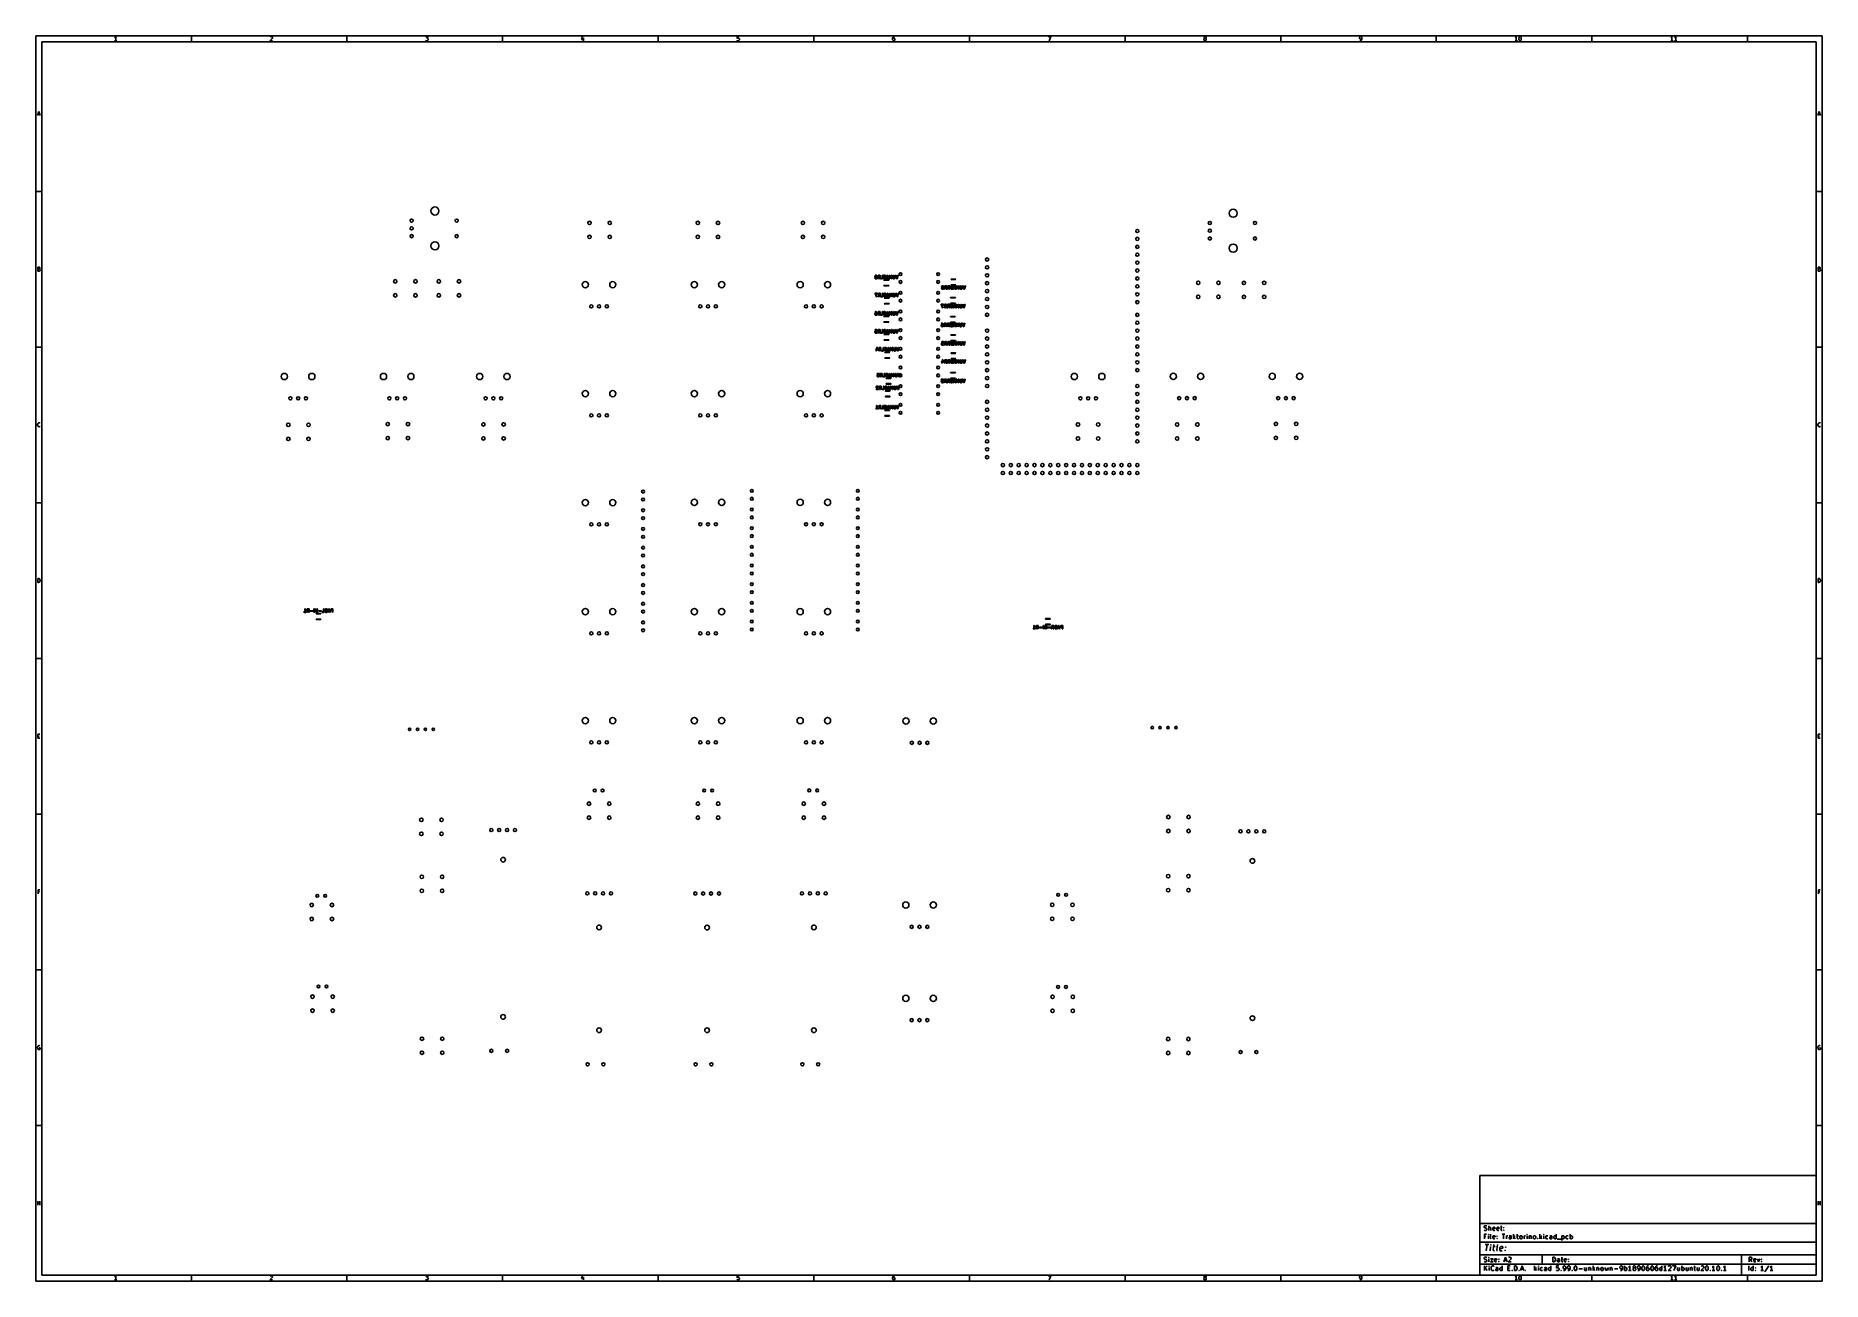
# Model space of a CAD drawing. Extents: x 10 to 584, y -410 to -10.
import ezdxf

# ---------------------------------------------------------------- set-up
doc = ezdxf.new("R2010")
doc.units = 0
doc.layers.add('BLACK', color=7, linetype='CONTINUOUS')

msp = doc.modelspace()

# ---------------------------------------------------------------- linework, layer by layer
at = {"layer": 'BLACK', "linetype": 'CONTINUOUS'}
for p, q in [((10, -10), (10, -409.989)), ((584.004, -10), (10, -10)), ((35.4464, -10.5976), (35.3226, -10.6595)), ((35.5702, -10.4738), (35.4464, -10.5976)), ((35.694, -10.2881), (35.5702, -10.4738)), ((35.694, -11.5881), (35.694, -10.2881)), ((60, -12), (60, -10)), ((86.0036, -10.8452), (85.2607, -11.5881)), ((85.3226, -10.4119), (85.3845, -10.35)), ((85.3845, -10.35), (85.5083, -10.2881)), ((85.5083, -10.2881), (85.8179, -10.2881)), ((85.8179, -10.2881), (85.9417, -10.35)), ((85.9417, -10.35), (86.0036, -10.4119)), ((86.0036, -10.4119), (86.0655, -10.5357)), ((86.0655, -10.6595), (86.0036, -10.8452)), ((86.0655, -10.5357), (86.0655, -10.6595)), ((110, -12), (110, -10)), ((135.261, -10.2881), (136.065, -10.2881)), ((135.323, -11.5262), (135.261, -11.4643)), ((136.065, -10.2881), (135.632, -10.7833)), ((135.632, -10.7833), (135.818, -10.7833)), ((135.818, -10.7833), (135.942, -10.8452)), ((135.942, -10.8452), (136.004, -10.9071)), ((136.004, -11.4643), (135.942, -11.5262)), ((136.004, -10.9071), (136.065, -11.031)), ((136.065, -11.3405), (136.004, -11.4643)), ((136.065, -11.031), (136.065, -11.3405)), ((160, -12), (160, -10)), ((185.632, -10.2262), (185.323, -11.1548)), ((185.323, -11.1548), (186.127, -11.1548)), ((185.942, -10.7214), (185.942, -11.5881)), ((210, -12), (210, -10)), ((235.385, -10.2881), (235.323, -10.9071)), ((235.323, -10.9071), (235.385, -10.8452)), ((235.385, -11.5262), (235.323, -11.4643)), ((236.004, -10.2881), (235.385, -10.2881)), ((235.385, -10.8452), (235.508, -10.7833)), ((235.508, -10.7833), (235.818, -10.7833)), ((235.818, -10.7833), (235.942, -10.8452)), ((235.942, -10.8452), (236.004, -10.9071)), ((236.004, -11.4643), (235.942, -11.5262)), ((236.004, -10.9071), (236.065, -11.031)), ((236.065, -11.3405), (236.004, -11.4643)), ((236.065, -11.031), (236.065, -11.3405)), ((260, -12), (260, -10)), ((285.385, -10.5976), (285.323, -10.8452)), ((285.323, -10.8452), (285.323, -11.3405)), ((285.385, -10.9071), (285.323, -11.031)), ((285.323, -11.3405), (285.385, -11.4643)), ((285.508, -10.4119), (285.385, -10.5976)), ((285.446, -10.8452), (285.385, -10.9071)), ((285.385, -11.4643), (285.446, -11.5262)), ((285.57, -10.7833), (285.446, -10.8452)), ((285.57, -10.35), (285.508, -10.4119)), ((285.694, -10.2881), (285.57, -10.35)), ((285.818, -10.7833), (285.57, -10.7833)), ((285.942, -10.2881), (285.694, -10.2881)), ((285.942, -10.8452), (285.818, -10.7833)), ((286.004, -10.9071), (285.942, -10.8452)), ((285.942, -11.5262), (286.004, -11.4643)), ((286.065, -11.031), (286.004, -10.9071)), ((286.004, -11.4643), (286.065, -11.3405)), ((286.065, -11.3405), (286.065, -11.031)), ((310, -12), (310, -10)), ((335.261, -10.2881), (336.127, -10.2881)), ((336.127, -10.2881), (335.57, -11.5881)), ((360, -12), (360, -10)), ((385.323, -10.5357), (385.385, -10.4119)), ((385.323, -10.5976), (385.323, -10.5357)), ((385.385, -10.7214), (385.323, -10.5976)), ((385.385, -10.969), (385.323, -11.0929)), ((385.323, -11.0929), (385.323, -11.3405)), ((385.323, -11.3405), (385.385, -11.4643)), ((385.385, -10.4119), (385.446, -10.35)), ((385.446, -10.7833), (385.385, -10.7214)), ((385.446, -10.9071), (385.385, -10.969)), ((385.385, -11.4643), (385.446, -11.5262)), ((385.446, -10.35), (385.57, -10.2881)), ((385.57, -10.8452), (385.446, -10.7833)), ((385.57, -10.8452), (385.446, -10.9071)), ((385.57, -10.2881), (385.818, -10.2881)), ((385.818, -10.8452), (385.57, -10.8452)), ((385.818, -10.2881), (385.942, -10.35)), ((385.942, -10.7833), (385.818, -10.8452)), ((385.942, -10.9071), (385.818, -10.8452)), ((385.942, -10.35), (386.004, -10.4119)), ((386.004, -10.7214), (385.942, -10.7833)), ((386.004, -10.969), (385.942, -10.9071)), ((385.942, -11.5262), (386.004, -11.4643)), ((386.004, -10.4119), (386.065, -10.5357)), ((386.065, -10.5976), (386.004, -10.7214)), ((386.065, -11.0929), (386.004, -10.969)), ((386.004, -11.4643), (386.065, -11.3405)), ((386.065, -10.5357), (386.065, -10.5976)), ((386.065, -11.3405), (386.065, -11.0929)), ((410, -12), (410, -10)), ((435.385, -10.4119), (435.323, -10.5357)), ((435.323, -10.5357), (435.323, -10.8452)), ((435.323, -10.8452), (435.385, -10.969)), ((435.446, -10.35), (435.385, -10.4119)), ((435.385, -10.969), (435.446, -11.031)), ((435.57, -10.2881), (435.446, -10.35)), ((435.446, -11.031), (435.57, -11.0929)), ((435.818, -10.2881), (435.57, -10.2881)), ((435.57, -11.0929), (435.818, -11.0929)), ((435.942, -10.35), (435.818, -10.2881)), ((435.818, -11.0929), (435.942, -11.031)), ((435.818, -11.5262), (435.88, -11.4643)), ((435.88, -11.4643), (436.004, -11.2786)), ((436.004, -10.4119), (435.942, -10.35)), ((435.942, -11.031), (436.004, -10.969)), ((436.065, -10.5357), (436.004, -10.4119)), ((436.004, -10.969), (436.065, -10.8452)), ((436.004, -11.2786), (436.065, -11.031)), ((436.065, -11.031), (436.065, -10.5357)), ((460, -12), (460, -10)), ((485.446, -10.5976), (485.323, -10.6595)), ((485.57, -10.4738), (485.446, -10.5976)), ((485.694, -10.2881), (485.57, -10.4738)), ((485.694, -11.5881), (485.694, -10.2881)), ((486.561, -10.7833), (486.623, -10.5357)), ((486.561, -11.0929), (486.561, -10.7833)), ((486.623, -11.3405), (486.561, -11.0929)), ((486.623, -10.5357), (486.685, -10.4119)), ((486.685, -11.4643), (486.623, -11.3405)), ((486.685, -10.4119), (486.746, -10.35)), ((486.746, -11.5262), (486.685, -11.4643)), ((486.746, -10.35), (486.87, -10.2881)), ((486.87, -10.2881), (486.994, -10.2881)), ((486.994, -10.2881), (487.118, -10.35)), ((487.118, -10.35), (487.18, -10.4119)), ((487.18, -11.4643), (487.118, -11.5262)), ((487.18, -10.4119), (487.242, -10.5357)), ((487.242, -11.3405), (487.18, -11.4643)), ((487.242, -10.5357), (487.304, -10.7833)), ((487.304, -11.0929), (487.242, -11.3405)), ((487.304, -10.7833), (487.304, -11.0929)), ((510, -12), (510, -10)), ((535.446, -10.5976), (535.323, -10.6595)), ((535.57, -10.4738), (535.446, -10.5976)), ((535.694, -10.2881), (535.57, -10.4738)), ((535.694, -11.5881), (535.694, -10.2881)), ((536.685, -10.5976), (536.561, -10.6595)), ((536.808, -10.4738), (536.685, -10.5976)), ((536.932, -10.2881), (536.808, -10.4738)), ((536.932, -11.5881), (536.932, -10.2881)), ((560, -12), (560, -10)), ((584.004, -409.989), (584.004, -10)), ((12, -12), (12, -407.989)), ((582.004, -12), (12, -12)), ((36.0655, -11.5881), (35.3226, -11.5881)), ((85.2607, -11.5881), (86.0655, -11.5881)), ((135.446, -11.5881), (135.323, -11.5262)), ((135.818, -11.5881), (135.446, -11.5881)), ((135.942, -11.5262), (135.818, -11.5881)), ((235.508, -11.5881), (235.385, -11.5262)), ((235.818, -11.5881), (235.508, -11.5881)), ((235.942, -11.5262), (235.818, -11.5881)), ((285.446, -11.5262), (285.57, -11.5881)), ((285.57, -11.5881), (285.818, -11.5881)), ((285.818, -11.5881), (285.942, -11.5262)), ((385.446, -11.5262), (385.57, -11.5881)), ((385.57, -11.5881), (385.818, -11.5881)), ((385.818, -11.5881), (385.942, -11.5262)), ((435.446, -11.5881), (435.694, -11.5881)), ((435.694, -11.5881), (435.818, -11.5262)), ((486.065, -11.5881), (485.323, -11.5881)), ((486.87, -11.5881), (486.746, -11.5262)), ((486.994, -11.5881), (486.87, -11.5881)), ((487.118, -11.5262), (486.994, -11.5881)), ((536.065, -11.5881), (535.323, -11.5881)), ((537.304, -11.5881), (536.561, -11.5881)), ((582.004, -407.989), (582.004, -12)), ((10.5667, -35.5881), (11, -34.2881)), ((11, -34.2881), (11.4333, -35.5881)), ((582.571, -35.5881), (583.004, -34.2881)), ((583.004, -34.2881), (583.438, -35.5881)), ((10.6905, -35.2167), (11.3095, -35.2167)), ((582.695, -35.2167), (583.314, -35.2167)), ((10, -60), (12, -60)), ((584.004, -60), (582.004, -60)), ((10.6595, -85.5881), (10.6595, -84.2881)), ((10.6595, -84.2881), (11.0929, -84.2881)), ((11.0929, -84.9071), (10.6595, -84.9071)), ((11.1548, -85.5881), (10.6595, -85.5881)), ((11.0929, -84.2881), (11.2167, -84.35)), ((11.2167, -84.8452), (11.0929, -84.9071)), ((11.0929, -84.9071), (11.2786, -84.969)), ((11.2786, -85.5262), (11.1548, -85.5881)), ((11.2167, -84.35), (11.2786, -84.4119)), ((11.2786, -84.7833), (11.2167, -84.8452)), ((11.2786, -84.4119), (11.3405, -84.5357)), ((11.3405, -84.6595), (11.2786, -84.7833)), ((11.2786, -84.969), (11.3405, -85.031)), ((11.3405, -85.4643), (11.2786, -85.5262)), ((11.3405, -84.5357), (11.3405, -84.6595)), ((11.3405, -85.031), (11.4024, -85.1548)), ((11.4024, -85.3405), (11.3405, -85.4643)), ((11.4024, -85.1548), (11.4024, -85.3405)), ((582.664, -85.5881), (582.664, -84.2881)), ((582.664, -84.2881), (583.097, -84.2881)), ((583.097, -84.9071), (582.664, -84.9071)), ((583.159, -85.5881), (582.664, -85.5881)), ((583.097, -84.2881), (583.221, -84.35)), ((583.221, -84.8452), (583.097, -84.9071)), ((583.097, -84.9071), (583.283, -84.969)), ((583.283, -85.5262), (583.159, -85.5881)), ((583.221, -84.35), (583.283, -84.4119)), ((583.283, -84.7833), (583.221, -84.8452)), ((583.283, -84.4119), (583.345, -84.5357)), ((583.345, -84.6595), (583.283, -84.7833)), ((583.283, -84.969), (583.345, -85.031)), ((583.345, -85.4643), (583.283, -85.5262)), ((583.345, -84.5357), (583.345, -84.6595)), ((583.345, -85.031), (583.407, -85.1548)), ((583.407, -85.3405), (583.345, -85.4643)), ((583.407, -85.1548), (583.407, -85.3405)), ((279.616, -87.1929), (279.62, -87.1672)), ((279.616, -87.2405), (279.616, -87.1929)), ((279.617, -87.2447), (279.616, -87.2405)), ((279.616, -87.249), (279.617, -87.2447)), ((279.624, -87.274), (279.616, -87.249)), ((279.616, -87.6214), (279.62, -87.5958)), ((279.616, -87.8119), (279.616, -87.6214)), ((279.617, -87.8161), (279.616, -87.8119)), ((279.616, -87.8205), (279.617, -87.8161)), ((279.624, -87.8454), (279.616, -87.8205)), ((279.62, -87.1672), (279.623, -87.1638)), ((279.62, -87.5958), (279.623, -87.5923)), ((279.623, -87.1638), (279.624, -87.1593)), ((279.623, -87.5923), (279.624, -87.5879)), ((279.624, -87.1593), (279.671, -87.0641)), ((279.671, -87.3693), (279.624, -87.274)), ((279.624, -87.5879), (279.671, -87.4926)), ((279.671, -87.9407), (279.624, -87.8454)), ((279.671, -87.0641), (279.685, -87.0461)), ((279.673, -87.3704), (279.671, -87.3693)), ((279.671, -87.4926), (279.685, -87.4746)), ((279.673, -87.9418), (279.671, -87.9407)), ((279.686, -87.3887), (279.673, -87.3704)), ((279.686, -87.9602), (279.673, -87.9418)), ((279.685, -87.0461), (279.686, -87.0446)), ((279.685, -87.4746), (279.686, -87.4732)), ((279.686, -87.0446), (279.733, -86.997)), ((279.728, -87.431), (279.686, -87.3887)), ((279.686, -87.4732), (279.728, -87.431)), ((279.733, -88.0078), (279.686, -87.9602)), ((279.733, -86.997), (279.752, -86.9841)), ((279.735, -88.0085), (279.733, -88.0078)), ((279.753, -88.0218), (279.735, -88.0085)), ((279.752, -86.9841), (279.753, -86.9829)), ((279.753, -86.9829), (279.848, -86.9353)), ((279.848, -88.0695), (279.753, -88.0218)), ((279.8, -87.142), (279.766, -87.2106)), ((279.766, -87.2106), (279.766, -87.2228)), ((279.766, -87.2228), (279.8, -87.2913)), ((279.8, -87.5706), (279.766, -87.6391)), ((279.766, -87.6391), (279.766, -87.7942)), ((279.766, -87.7942), (279.8, -87.8627)), ((279.831, -87.1116), (279.8, -87.142)), ((279.8, -87.2913), (279.831, -87.3217)), ((279.831, -87.5402), (279.8, -87.5706)), ((279.8, -87.8627), (279.831, -87.8931)), ((279.899, -87.0774), (279.831, -87.1116)), ((279.831, -87.3217), (279.899, -87.356)), ((279.899, -87.506), (279.831, -87.5402)), ((279.831, -87.8931), (279.899, -87.9274)), ((279.848, -86.9353), (279.873, -86.9279)), ((279.852, -88.07), (279.848, -88.0695)), ((279.856, -88.0729), (279.852, -88.07)), ((279.881, -88.0774), (279.856, -88.0729)), ((279.873, -86.9279), (279.877, -86.9289)), ((279.877, -86.9289), (279.881, -86.9274)), ((279.881, -86.9274), (280.072, -86.9274)), ((280.072, -88.0774), (279.881, -88.0774)), ((280.054, -87.0774), (279.899, -87.0774)), ((279.899, -87.356), (280.054, -87.356)), ((280.054, -87.506), (279.899, -87.506)), ((279.899, -87.9274), (280.054, -87.9274)), ((280.123, -87.1116), (280.054, -87.0774)), ((280.054, -87.356), (280.123, -87.3217)), ((280.123, -87.5402), (280.054, -87.506)), ((280.054, -87.9274), (280.123, -87.8931)), ((280.072, -86.9274), (280.098, -86.9319)), ((280.076, -88.0758), (280.072, -88.0774)), ((280.08, -88.0769), (280.076, -88.0758)), ((280.105, -88.0695), (280.08, -88.0769)), ((280.098, -86.9319), (280.101, -86.9348)), ((280.101, -86.9348), (280.105, -86.9353)), ((280.105, -86.9353), (280.201, -86.9829)), ((280.201, -88.0218), (280.105, -88.0695)), ((280.153, -87.142), (280.123, -87.1116)), ((280.123, -87.3217), (280.153, -87.2913)), ((280.153, -87.5706), (280.123, -87.5402)), ((280.123, -87.8931), (280.153, -87.8627)), ((280.187, -87.2106), (280.153, -87.142)), ((280.153, -87.2913), (280.187, -87.2228)), ((280.187, -87.6391), (280.153, -87.5706)), ((280.153, -87.8627), (280.187, -87.7942)), ((280.187, -87.2228), (280.187, -87.2106)), ((280.187, -87.7942), (280.187, -87.6391)), ((280.201, -86.9829), (280.219, -86.9963)), ((280.202, -88.0207), (280.201, -88.0218)), ((280.22, -88.0078), (280.202, -88.0207)), ((280.219, -86.9963), (280.22, -86.997)), ((280.22, -86.997), (280.268, -87.0446)), ((280.268, -87.9602), (280.22, -88.0078)), ((280.268, -87.3887), (280.226, -87.431)), ((280.226, -87.431), (280.268, -87.4732)), ((280.268, -87.0446), (280.281, -87.063)), ((280.282, -87.3693), (280.268, -87.3873)), ((280.268, -87.3873), (280.268, -87.3887)), ((280.268, -87.4732), (280.281, -87.4915)), ((280.282, -87.9407), (280.268, -87.9587)), ((280.268, -87.9587), (280.268, -87.9602)), ((280.281, -87.063), (280.282, -87.0641)), ((280.281, -87.4915), (280.282, -87.4926)), ((280.282, -87.0641), (280.329, -87.1593)), ((280.329, -87.274), (280.282, -87.3693)), ((280.282, -87.4926), (280.329, -87.5879)), ((280.329, -87.8454), (280.282, -87.9407)), ((280.329, -87.1593), (280.337, -87.1843)), ((280.33, -87.2696), (280.329, -87.274)), ((280.329, -87.5879), (280.337, -87.6129)), ((280.33, -87.841), (280.329, -87.8454)), ((280.333, -87.2661), (280.33, -87.2696)), ((280.333, -87.8376), (280.33, -87.841)), ((280.337, -87.2405), (280.333, -87.2661)), ((280.337, -87.8119), (280.333, -87.8376)), ((280.337, -87.1843), (280.336, -87.1886)), ((280.336, -87.1886), (280.337, -87.1929)), ((280.337, -87.6129), (280.336, -87.6172)), ((280.336, -87.6172), (280.337, -87.6214)), ((280.337, -87.1929), (280.337, -87.2405)), ((280.337, -87.6214), (280.337, -87.8119)), ((280.568, -87.1929), (280.573, -87.1672)), ((280.568, -87.3357), (280.568, -87.1929)), ((280.57, -87.3399), (280.568, -87.3357)), ((280.569, -87.3443), (280.57, -87.3399)), ((280.576, -87.3693), (280.569, -87.3443)), ((280.569, -88.0089), (280.582, -87.9594)), ((280.59, -88.0554), (280.569, -88.0089)), ((280.573, -87.1672), (280.576, -87.1638)), ((280.576, -87.1593), (280.624, -87.0641)), ((280.576, -87.1638), (280.576, -87.1593)), ((280.624, -87.4645), (280.576, -87.3693)), ((280.582, -87.9594), (280.833, -87.601)), ((280.637, -88.0771), (280.59, -88.0554)), ((280.624, -87.0641), (280.637, -87.0461)), ((280.625, -87.4656), (280.624, -87.4645)), ((280.638, -87.484), (280.625, -87.4656)), ((280.637, -87.0461), (280.638, -87.0446)), ((280.686, -88.0638), (280.637, -88.0771)), ((280.638, -87.0446), (280.686, -86.997)), ((280.686, -87.5316), (280.638, -87.484)), ((280.686, -86.997), (280.704, -86.9841)), ((280.687, -87.5323), (280.686, -87.5316)), ((280.705, -88.0454), (280.686, -88.0638)), ((280.705, -87.5457), (280.687, -87.5323)), ((280.704, -86.9841), (280.705, -86.9829)), ((280.705, -86.9829), (280.8, -86.9353)), ((280.8, -87.5933), (280.705, -87.5457)), ((281.016, -87.6012), (280.705, -88.0454)), ((280.753, -87.142), (280.718, -87.2106)), ((280.718, -87.2106), (280.718, -87.318)), ((280.718, -87.318), (280.753, -87.3865)), ((280.783, -87.1116), (280.753, -87.142)), ((280.753, -87.3865), (280.783, -87.4169)), ((280.852, -87.0774), (280.783, -87.1116)), ((280.783, -87.4169), (280.852, -87.4512)), ((280.8, -86.9353), (280.825, -86.9279)), ((280.805, -87.5938), (280.8, -87.5933)), ((280.808, -87.5967), (280.805, -87.5938)), ((280.833, -87.601), (280.808, -87.5967)), ((280.825, -86.9279), (280.83, -86.9289)), ((280.83, -86.9289), (280.834, -86.9274)), ((280.834, -86.9274), (281.215, -86.9274)), ((281.14, -87.0774), (280.852, -87.0774)), ((280.852, -87.4512), (281.14, -87.4512)), ((281.14, -87.6012), (281.016, -87.6012)), ((281.14, -87.4512), (281.14, -87.0774)), ((281.14, -88.0024), (281.14, -87.6012)), ((281.157, -88.0506), (281.14, -88.0024)), ((281.202, -88.0762), (281.157, -88.0506)), ((281.252, -88.0673), (281.202, -88.0762)), ((281.215, -86.9274), (281.225, -86.9291)), ((281.225, -86.9291), (281.228, -86.9285)), ((281.228, -86.9285), (281.231, -86.9302)), ((281.231, -86.9302), (281.24, -86.9319)), ((281.24, -86.9319), (281.255, -86.9444)), ((281.285, -88.028), (281.252, -88.0673)), ((281.255, -86.9444), (281.272, -86.9542)), ((281.272, -86.9542), (281.275, -86.9605)), ((281.275, -86.9605), (281.28, -86.9649)), ((281.28, -86.9649), (281.283, -86.9841)), ((281.283, -86.9841), (281.29, -87.0024)), ((281.29, -88.0024), (281.285, -88.028)), ((281.29, -87.0024), (281.29, -88.0024)), ((281.474, -87.9894), (281.5, -87.9449)), ((281.483, -88.0399), (281.474, -87.9894)), ((281.522, -88.0729), (281.483, -88.0399)), ((281.5, -87.9449), (281.548, -87.9274)), ((281.548, -88.0774), (281.522, -88.0729)), ((281.548, -87.9274), (281.949, -87.9274)), ((282.024, -88.0774), (281.548, -88.0774)), ((281.949, -87.0024), (281.954, -86.9767)), ((281.949, -87.9274), (281.949, -87.0024)), ((281.954, -86.9767), (281.987, -86.9374)), ((281.987, -86.9374), (282.037, -86.9285)), ((282.043, -88.0707), (282.024, -88.0774)), ((282.037, -86.9285), (282.082, -86.9542)), ((282.062, -88.0673), (282.043, -88.0707)), ((282.066, -88.0621), (282.062, -88.0673)), ((282.072, -88.0598), (282.066, -88.0621)), ((282.082, -88.043), (282.072, -88.0598)), ((282.082, -86.9542), (282.099, -87.0024)), ((282.095, -88.028), (282.082, -88.043)), ((282.096, -88.0183), (282.095, -88.028)), ((282.098, -88.0154), (282.096, -88.0183)), ((282.099, -88.0024), (282.098, -88.0121)), ((282.098, -88.0121), (282.098, -88.0154)), ((282.099, -87.0024), (282.099, -88.0024)), ((282.378, -87.7167), (282.382, -87.691)), ((282.378, -87.8119), (282.378, -87.7167)), ((282.379, -87.8161), (282.378, -87.8119)), ((282.378, -87.8205), (282.379, -87.8161)), ((282.386, -87.8454), (282.378, -87.8205)), ((282.379, -87.061), (282.389, -87.0107)), ((282.403, -87.1061), (282.379, -87.061)), ((282.382, -87.691), (282.385, -87.6876)), ((282.385, -87.6876), (282.386, -87.6831)), ((282.386, -87.6831), (282.433, -87.5879)), ((282.433, -87.9407), (282.386, -87.8454)), ((282.389, -87.0107), (282.429, -86.9788)), ((282.451, -87.125), (282.403, -87.1061)), ((282.429, -86.9788), (282.572, -86.9312)), ((282.433, -87.5879), (282.447, -87.5699)), ((282.435, -87.9418), (282.433, -87.9407)), ((282.447, -87.9602), (282.435, -87.9418)), ((282.447, -87.5684), (282.495, -87.5208)), ((282.447, -87.5699), (282.447, -87.5684)), ((282.495, -88.0078), (282.447, -87.9602)), ((282.477, -87.1212), (282.451, -87.125)), ((282.608, -87.0774), (282.477, -87.1212)), ((282.495, -87.5208), (282.513, -87.5079)), ((282.497, -88.0085), (282.495, -88.0078)), ((282.515, -88.0218), (282.497, -88.0085)), ((282.513, -87.5079), (282.515, -87.5067)), ((282.515, -87.5067), (282.61, -87.4591)), ((282.61, -88.0695), (282.515, -88.0218)), ((282.523, -88.46), (282.541, -88.4176)), ((282.541, -88.5024), (282.523, -88.46)), ((282.523, -90.28), (282.541, -90.2376)), ((282.541, -90.3224), (282.523, -90.28)), ((282.562, -87.6659), (282.528, -87.7344)), ((282.528, -87.7344), (282.528, -87.7942)), ((282.528, -87.7942), (282.562, -87.8627)), ((282.541, -88.4176), (282.583, -88.4)), ((282.583, -88.52), (282.541, -88.5024)), ((282.541, -90.2376), (282.583, -90.22)), ((282.583, -90.34), (282.541, -90.3224)), ((282.593, -87.6354), (282.562, -87.6659)), ((282.562, -87.8627), (282.593, -87.8931)), ((282.572, -86.9312), (282.594, -86.9279)), ((282.583, -88.4), (284.037, -88.4)), ((284.037, -88.52), (282.583, -88.52)), ((282.583, -90.22), (284.037, -90.22)), ((284.037, -90.34), (282.583, -90.34)), ((282.67, -87.597), (282.593, -87.6354)), ((282.593, -87.8931), (282.661, -87.9274)), ((282.594, -86.9279), (282.596, -86.9274)), ((282.596, -86.9274), (282.834, -86.9274)), ((282.816, -87.0774), (282.608, -87.0774)), ((282.61, -87.4591), (282.622, -87.4554)), ((282.614, -88.07), (282.61, -88.0695)), ((282.618, -88.0729), (282.614, -88.07)), ((282.643, -88.0774), (282.618, -88.0729)), ((282.622, -87.4554), (282.625, -87.4534)), ((282.625, -87.4534), (282.808, -87.4078)), ((282.881, -88.0774), (282.643, -88.0774)), ((282.661, -87.9274), (282.869, -87.9274)), ((282.852, -87.5513), (282.67, -87.597)), ((282.808, -87.4078), (282.885, -87.3693)), ((282.885, -87.1116), (282.816, -87.0774)), ((282.834, -86.9274), (282.859, -86.9319)), ((282.855, -87.5493), (282.852, -87.5513)), ((282.867, -87.5457), (282.855, -87.5493)), ((282.859, -86.9319), (282.863, -86.9348)), ((282.863, -86.9348), (282.867, -86.9353)), ((282.867, -86.9353), (282.963, -86.9829)), ((282.963, -87.498), (282.867, -87.5457)), ((282.869, -87.9274), (283.001, -87.8836)), ((282.883, -88.0768), (282.881, -88.0774)), ((282.905, -88.0735), (282.883, -88.0768)), ((282.915, -87.142), (282.885, -87.1116)), ((282.885, -87.3693), (282.915, -87.3389)), ((283.048, -88.0259), (282.905, -88.0735)), ((282.949, -87.2106), (282.915, -87.142)), ((282.915, -87.3389), (282.949, -87.2704)), ((282.949, -87.2704), (282.949, -87.2106)), ((282.963, -86.9829), (282.981, -86.9963)), ((282.964, -87.4968), (282.963, -87.498)), ((282.982, -87.484), (282.964, -87.4968)), ((282.981, -86.9963), (282.982, -86.997)), ((282.982, -86.997), (283.03, -87.0446)), ((283.03, -87.4364), (282.982, -87.484)), ((283.001, -87.8836), (283.026, -87.8798)), ((283.026, -87.8798), (283.074, -87.8986)), ((283.03, -87.0446), (283.043, -87.063)), ((283.044, -87.4169), (283.03, -87.4349)), ((283.03, -87.4349), (283.03, -87.4364)), ((283.043, -87.063), (283.044, -87.0641)), ((283.044, -87.0641), (283.091, -87.1593)), ((283.091, -87.3216), (283.044, -87.4169)), ((283.088, -87.994), (283.048, -88.0259)), ((283.074, -87.8986), (283.098, -87.9438)), ((283.098, -87.9438), (283.088, -87.994)), ((283.091, -87.1593), (283.099, -87.1843)), ((283.092, -87.3172), (283.091, -87.3216)), ((283.095, -87.3137), (283.092, -87.3172)), ((283.099, -87.2881), (283.095, -87.3137)), ((283.099, -87.1843), (283.098, -87.1886)), ((283.098, -87.1886), (283.099, -87.1929)), ((283.099, -87.1929), (283.099, -87.2881)), ((283.239, -87.9787), (283.572, -86.9787)), ((283.24, -88.0299), (283.239, -87.9787)), ((283.274, -88.0683), (283.24, -88.0299)), ((283.325, -88.0759), (283.274, -88.0683)), ((283.369, -88.049), (283.325, -88.0759)), ((283.381, -88.0261), (283.369, -88.049)), ((283.459, -87.7917), (283.381, -88.0261)), ((283.827, -87.7917), (283.459, -87.7917)), ((283.643, -87.2395), (283.509, -87.6417)), ((283.509, -87.6417), (283.777, -87.6417)), ((283.572, -86.9787), (283.585, -86.9558)), ((283.585, -86.9558), (283.586, -86.9546)), ((283.586, -86.9546), (283.587, -86.9526)), ((283.587, -86.9526), (283.608, -86.9413)), ((283.608, -86.9413), (283.628, -86.9289)), ((283.628, -86.9289), (283.63, -86.9292)), ((283.63, -86.9292), (283.632, -86.9282)), ((283.632, -86.9282), (283.656, -86.9329)), ((283.777, -87.6417), (283.643, -87.2395)), ((283.656, -86.9329), (283.679, -86.9364)), ((283.679, -86.9364), (283.68, -86.938)), ((283.68, -86.938), (283.683, -86.9385)), ((283.683, -86.9385), (283.697, -86.9571)), ((283.697, -86.9571), (283.713, -86.9748)), ((283.713, -86.9748), (283.713, -86.977)), ((283.713, -86.977), (283.714, -86.9787)), ((283.714, -86.9787), (284.048, -87.9787)), ((283.906, -88.0261), (283.827, -87.7917)), ((283.937, -88.0663), (283.906, -88.0261)), ((283.988, -88.0766), (283.937, -88.0663)), ((284.033, -88.0521), (283.988, -88.0766)), ((284.052, -88.0044), (284.033, -88.0521)), ((284.037, -88.4), (284.079, -88.4176)), ((284.079, -88.5024), (284.037, -88.52)), ((284.037, -90.22), (284.079, -90.2376)), ((284.079, -90.3224), (284.037, -90.34)), ((284.048, -87.9787), (284.052, -88.0044)), ((284.079, -88.4176), (284.097, -88.46)), ((284.097, -88.46), (284.079, -88.5024)), ((284.079, -90.2376), (284.097, -90.28)), ((284.097, -90.28), (284.079, -90.3224)), ((284.235, -87.0024), (284.24, -86.9767)), ((284.235, -88.0024), (284.235, -87.0024)), ((284.253, -88.0506), (284.235, -88.0024)), ((284.24, -86.9767), (284.246, -86.9691)), ((284.246, -86.9691), (284.249, -86.9594)), ((284.249, -86.9594), (284.262, -86.95)), ((284.297, -88.0762), (284.253, -88.0506)), ((284.262, -86.95), (284.272, -86.9374)), ((284.272, -86.9374), (284.282, -86.9357)), ((284.282, -86.9357), (284.291, -86.9299)), ((284.291, -86.9299), (284.307, -86.9314)), ((284.347, -88.0673), (284.297, -88.0762)), ((284.307, -86.9314), (284.323, -86.9285)), ((284.323, -86.9285), (284.332, -86.9335)), ((284.332, -86.9335), (284.342, -86.9344)), ((284.342, -86.9344), (284.353, -86.946)), ((284.38, -88.028), (284.347, -88.0673)), ((284.353, -86.946), (284.367, -86.9542)), ((284.367, -86.9542), (284.371, -86.9636)), ((284.371, -86.9636), (284.378, -86.9707)), ((284.378, -86.9707), (284.643, -87.5393)), ((284.385, -88.0024), (284.38, -88.028)), ((284.575, -87.7484), (284.385, -87.3404)), ((284.385, -87.3404), (284.385, -88.0024)), ((284.589, -87.7621), (284.575, -87.7484)), ((284.6, -87.7781), (284.589, -87.7621)), ((284.607, -87.7798), (284.6, -87.7781)), ((284.612, -87.7846), (284.607, -87.7798)), ((284.631, -87.7863), (284.612, -87.7846)), ((284.65, -87.7914), (284.631, -87.7863)), ((284.643, -87.5393), (284.909, -86.9707)), ((284.656, -87.7885), (284.65, -87.7914)), ((284.663, -87.7891), (284.656, -87.7885)), ((284.679, -87.7779), (284.663, -87.7891)), ((284.696, -87.7697), (284.679, -87.7779)), ((284.702, -87.7616), (284.696, -87.7697)), ((284.705, -87.7597), (284.702, -87.7616)), ((284.706, -87.7565), (284.705, -87.7597)), ((284.711, -87.7484), (284.706, -87.7565)), ((284.902, -87.3404), (284.711, -87.7484)), ((284.902, -88.0024), (284.902, -87.3404)), ((284.919, -88.0506), (284.902, -88.0024)), ((284.909, -86.9707), (284.924, -86.9493)), ((284.964, -88.0762), (284.919, -88.0506)), ((284.924, -86.9493), (284.933, -86.9451)), ((284.933, -86.9451), (284.939, -86.9374)), ((284.939, -86.9374), (284.955, -86.9346)), ((284.955, -86.9346), (284.97, -86.9277)), ((285.014, -88.0673), (284.964, -88.0762)), ((284.97, -86.9277), (284.98, -86.9303)), ((284.98, -86.9303), (284.99, -86.9285)), ((284.99, -86.9285), (285.004, -86.9367)), ((285.004, -86.9367), (285.02, -86.941)), ((285.047, -88.028), (285.014, -88.0673)), ((285.02, -86.941), (285.025, -86.9492)), ((285.025, -86.9492), (285.034, -86.9542)), ((285.034, -86.9542), (285.04, -86.9696)), ((285.04, -86.9696), (285.049, -86.983)), ((285.052, -88.0024), (285.047, -88.028)), ((285.049, -86.983), (285.048, -86.993)), ((285.048, -86.993), (285.052, -87.0024)), ((285.052, -87.0024), (285.052, -88.0024)), ((285.378, -87.0024), (285.382, -86.9767)), ((285.378, -87.8119), (285.378, -87.0024)), ((285.379, -87.8161), (285.378, -87.8119)), ((285.378, -87.8205), (285.379, -87.8161)), ((285.386, -87.8454), (285.378, -87.8205)), ((285.382, -86.9767), (285.415, -86.9374)), ((285.433, -87.9407), (285.386, -87.8454)), ((285.415, -86.9374), (285.466, -86.9285)), ((285.435, -87.9418), (285.433, -87.9407)), ((285.447, -87.9602), (285.435, -87.9418)), ((285.495, -88.0078), (285.447, -87.9602)), ((285.466, -86.9285), (285.51, -86.9542)), ((285.497, -88.0085), (285.495, -88.0078)), ((285.515, -88.0218), (285.497, -88.0085)), ((285.51, -86.9542), (285.528, -87.0024)), ((285.61, -88.0695), (285.515, -88.0218)), ((285.528, -87.0024), (285.528, -87.7942)), ((285.528, -87.7942), (285.562, -87.8627)), ((285.562, -87.8627), (285.593, -87.8931)), ((285.593, -87.8931), (285.661, -87.9274)), ((285.614, -88.07), (285.61, -88.0695)), ((285.618, -88.0729), (285.614, -88.07)), ((285.643, -88.0774), (285.618, -88.0729)), ((285.834, -88.0774), (285.643, -88.0774)), ((285.661, -87.9274), (285.816, -87.9274)), ((285.816, -87.9274), (285.885, -87.8931)), ((285.838, -88.0758), (285.834, -88.0774)), ((285.842, -88.0769), (285.838, -88.0758)), ((285.867, -88.0695), (285.842, -88.0769)), ((285.963, -88.0218), (285.867, -88.0695)), ((285.885, -87.8931), (285.915, -87.8627)), ((285.915, -87.8627), (285.949, -87.7942)), ((285.949, -87.0024), (285.954, -86.9767)), ((285.949, -87.7942), (285.949, -87.0024)), ((285.954, -86.9767), (285.987, -86.9374)), ((285.964, -88.0207), (285.963, -88.0218)), ((285.982, -88.0078), (285.964, -88.0207)), ((286.03, -87.9602), (285.982, -88.0078)), ((285.987, -86.9374), (286.037, -86.9285)), ((286.044, -87.9407), (286.03, -87.9587)), ((286.03, -87.9587), (286.03, -87.9602)), ((286.037, -86.9285), (286.082, -86.9542)), ((286.091, -87.8454), (286.044, -87.9407)), ((286.082, -86.9542), (286.099, -87.0024)), ((286.092, -87.841), (286.091, -87.8454)), ((286.095, -87.8376), (286.092, -87.841)), ((286.099, -87.8119), (286.095, -87.8376)), ((286.099, -87.0024), (286.099, -87.8119)), ((286.283, -87.0003), (286.302, -86.9526)), ((286.286, -87.0261), (286.283, -87.0003)), ((286.62, -88.0261), (286.286, -87.0261)), ((286.302, -86.9526), (286.347, -86.9282)), ((286.347, -86.9282), (286.397, -86.9385)), ((286.397, -86.9385), (286.429, -86.9787)), ((286.429, -86.9787), (286.691, -87.7652)), ((286.621, -88.0278), (286.62, -88.0261)), ((286.621, -88.0299), (286.621, -88.0278)), ((286.637, -88.0477), (286.621, -88.0299)), ((286.652, -88.0663), (286.637, -88.0477)), ((286.654, -88.0667), (286.652, -88.0663)), ((286.655, -88.0683), (286.654, -88.0667)), ((286.679, -88.0718), (286.655, -88.0683)), ((286.702, -88.0766), (286.679, -88.0718)), ((286.691, -87.7652), (286.953, -86.9787)), ((286.704, -88.0755), (286.702, -88.0766)), ((286.706, -88.0759), (286.704, -88.0755)), ((286.726, -88.0634), (286.706, -88.0759)), ((286.747, -88.0521), (286.726, -88.0634)), ((286.748, -88.0501), (286.747, -88.0521)), ((286.75, -88.049), (286.748, -88.0501)), ((286.762, -88.0261), (286.75, -88.049)), ((287.095, -87.0261), (286.762, -88.0261)), ((286.953, -86.9787), (286.966, -86.9558)), ((286.966, -86.9558), (287.009, -86.9289)), ((287.009, -86.9289), (287.06, -86.9364)), ((287.06, -86.9364), (287.094, -86.9748)), ((287.094, -86.9748), (287.095, -87.0261)), ((301.021, -90.5529), (301.025, -90.5272)), ((301.021, -90.6005), (301.021, -90.5529)), ((301.022, -90.6047), (301.021, -90.6005)), ((301.021, -90.609), (301.022, -90.6047)), ((301.029, -90.634), (301.021, -90.609)), ((301.021, -90.9814), (301.025, -90.9558)), ((301.021, -91.1719), (301.021, -90.9814)), ((301.022, -91.1761), (301.021, -91.1719)), ((301.021, -91.1805), (301.022, -91.1761)), ((301.029, -91.2054), (301.021, -91.1805)), ((301.025, -90.5272), (301.028, -90.5238)), ((301.025, -90.9558), (301.028, -90.9523)), ((301.028, -90.5238), (301.029, -90.5193)), ((301.028, -90.9523), (301.029, -90.9479)), ((301.029, -90.5193), (301.076, -90.4241)), ((301.076, -90.7293), (301.029, -90.634)), ((301.029, -90.9479), (301.076, -90.8526)), ((301.076, -91.3007), (301.029, -91.2054)), ((301.076, -90.4241), (301.09, -90.4061)), ((301.077, -90.7304), (301.076, -90.7293)), ((301.076, -90.8526), (301.09, -90.8346)), ((301.077, -91.3018), (301.076, -91.3007)), ((301.09, -90.7487), (301.077, -90.7304)), ((301.09, -91.3202), (301.077, -91.3018)), ((301.09, -90.4046), (301.138, -90.357)), ((301.09, -90.4061), (301.09, -90.4046)), ((301.133, -90.791), (301.09, -90.7487)), ((301.09, -90.8332), (301.133, -90.791)), ((301.09, -90.8346), (301.09, -90.8332)), ((301.138, -91.3678), (301.09, -91.3202)), ((301.138, -90.357), (301.156, -90.3441)), ((301.139, -91.3685), (301.138, -91.3678)), ((301.157, -91.3818), (301.139, -91.3685)), ((301.156, -90.3441), (301.157, -90.3429)), ((301.157, -90.3429), (301.253, -90.2953)), ((301.253, -91.4295), (301.157, -91.3818)), ((301.205, -90.502), (301.171, -90.5706)), ((301.171, -90.5706), (301.171, -90.5828)), ((301.171, -90.5828), (301.205, -90.6513)), ((301.205, -90.9306), (301.171, -90.9991)), ((301.171, -90.9991), (301.171, -91.1542)), ((301.171, -91.1542), (301.205, -91.2227)), ((301.235, -90.4716), (301.205, -90.502)), ((301.205, -90.6513), (301.235, -90.6817)), ((301.235, -90.9002), (301.205, -90.9306)), ((301.205, -91.2227), (301.235, -91.2531)), ((301.304, -90.4374), (301.235, -90.4716)), ((301.235, -90.6817), (301.304, -90.716)), ((301.304, -90.866), (301.235, -90.9002)), ((301.235, -91.2531), (301.304, -91.2874)), ((301.253, -90.2953), (301.278, -90.2879)), ((301.257, -91.43), (301.253, -91.4295)), ((301.261, -91.4329), (301.257, -91.43)), ((301.286, -91.4374), (301.261, -91.4329)), ((301.278, -90.2879), (301.282, -90.2889)), ((301.282, -90.2889), (301.286, -90.2874)), ((301.286, -90.2874), (301.477, -90.2874)), ((301.477, -91.4374), (301.286, -91.4374)), ((301.459, -90.4374), (301.304, -90.4374)), ((301.304, -90.716), (301.459, -90.716)), ((301.459, -90.866), (301.304, -90.866)), ((301.304, -91.2874), (301.459, -91.2874)), ((301.527, -90.4716), (301.459, -90.4374)), ((301.459, -90.716), (301.527, -90.6817)), ((301.527, -90.9002), (301.459, -90.866)), ((301.459, -91.2874), (301.527, -91.2531)), ((301.477, -90.2874), (301.502, -90.2919)), ((301.481, -91.4358), (301.477, -91.4374)), ((301.485, -91.4369), (301.481, -91.4358)), ((301.51, -91.4295), (301.485, -91.4369)), ((301.502, -90.2919), (301.506, -90.2948)), ((301.506, -90.2948), (301.51, -90.2953)), ((301.51, -90.2953), (301.605, -90.3429)), ((301.605, -91.3818), (301.51, -91.4295)), ((301.558, -90.502), (301.527, -90.4716)), ((301.527, -90.6817), (301.558, -90.6513)), ((301.558, -90.9306), (301.527, -90.9002)), ((301.527, -91.2531), (301.558, -91.2227)), ((301.592, -90.5706), (301.558, -90.502)), ((301.558, -90.6513), (301.592, -90.5828)), ((301.592, -90.9991), (301.558, -90.9306)), ((301.558, -91.2227), (301.592, -91.1542)), ((301.592, -90.5828), (301.592, -90.5706)), ((301.592, -91.1542), (301.592, -90.9991)), ((301.605, -90.3429), (301.623, -90.3563)), ((301.607, -91.3807), (301.605, -91.3818)), ((301.625, -91.3678), (301.607, -91.3807)), ((301.623, -90.3563), (301.625, -90.357)), ((301.625, -90.357), (301.673, -90.4046)), ((301.673, -91.3202), (301.625, -91.3678)), ((301.673, -90.7487), (301.63, -90.791)), ((301.63, -90.791), (301.673, -90.8332)), ((301.673, -90.4046), (301.685, -90.423)), ((301.687, -90.7293), (301.673, -90.7473)), ((301.673, -90.7473), (301.673, -90.7487)), ((301.673, -90.8332), (301.685, -90.8515)), ((301.687, -91.3007), (301.673, -91.3187)), ((301.673, -91.3187), (301.673, -91.3202)), ((301.685, -90.423), (301.687, -90.4241)), ((301.685, -90.8515), (301.687, -90.8526)), ((301.687, -90.4241), (301.734, -90.5193)), ((301.734, -90.634), (301.687, -90.7293)), ((301.687, -90.8526), (301.734, -90.9479)), ((301.734, -91.2054), (301.687, -91.3007)), ((301.734, -90.5193), (301.742, -90.5443)), ((301.735, -90.6296), (301.734, -90.634)), ((301.734, -90.9479), (301.742, -90.9729)), ((301.735, -91.201), (301.734, -91.2054)), ((301.738, -90.6261), (301.735, -90.6296)), ((301.738, -91.1976), (301.735, -91.201)), ((301.742, -90.6005), (301.738, -90.6261)), ((301.742, -91.1719), (301.738, -91.1976)), ((301.742, -90.5443), (301.741, -90.5486)), ((301.741, -90.5486), (301.742, -90.5529)), ((301.742, -90.9729), (301.741, -90.9772)), ((301.741, -90.9772), (301.742, -90.9814)), ((301.742, -90.5529), (301.742, -90.6005)), ((301.742, -90.9814), (301.742, -91.1719)), ((301.973, -90.5529), (301.978, -90.5272)), ((301.973, -90.6957), (301.973, -90.5529)), ((301.975, -90.6999), (301.973, -90.6957)), ((301.973, -91.3689), (301.987, -91.3194)), ((301.995, -91.4154), (301.973, -91.3689)), ((301.974, -90.7043), (301.975, -90.6999)), ((301.981, -90.7293), (301.974, -90.7043)), ((301.978, -90.5272), (301.981, -90.5238)), ((301.981, -90.5193), (302.029, -90.4241)), ((301.981, -90.5238), (301.981, -90.5193)), ((302.029, -90.8245), (301.981, -90.7293)), ((301.987, -91.3194), (302.238, -90.961)), ((302.042, -91.4371), (301.995, -91.4154)), ((302.029, -90.4241), (302.042, -90.4061)), ((302.03, -90.8256), (302.029, -90.8245)), ((302.043, -90.844), (302.03, -90.8256)), ((302.042, -90.4061), (302.043, -90.4046)), ((302.091, -91.4238), (302.042, -91.4371)), ((302.043, -90.4046), (302.09, -90.357)), ((302.09, -90.8916), (302.043, -90.844)), ((302.09, -90.357), (302.109, -90.3441)), ((302.092, -90.8923), (302.09, -90.8916)), ((302.11, -91.4054), (302.091, -91.4238)), ((302.11, -90.9057), (302.092, -90.8923)), ((302.109, -90.3441), (302.11, -90.3429)), ((302.11, -90.3429), (302.205, -90.2953)), ((302.205, -90.9533), (302.11, -90.9057)), ((302.42, -90.9612), (302.11, -91.4054)), ((302.157, -90.502), (302.123, -90.5706)), ((302.123, -90.5706), (302.123, -90.678)), ((302.123, -90.678), (302.157, -90.7465)), ((302.188, -90.4716), (302.157, -90.502)), ((302.157, -90.7465), (302.188, -90.7769)), ((302.256, -90.4374), (302.188, -90.4716)), ((302.188, -90.7769), (302.256, -90.8112)), ((302.205, -90.2953), (302.23, -90.2879)), ((302.209, -90.9538), (302.205, -90.9533)), ((302.213, -90.9567), (302.209, -90.9538)), ((302.238, -90.961), (302.213, -90.9567)), ((302.23, -90.2879), (302.234, -90.2889)), ((302.234, -90.2889), (302.239, -90.2874)), ((302.239, -90.2874), (302.62, -90.2874)), ((302.545, -90.4374), (302.256, -90.4374)), ((302.256, -90.8112), (302.545, -90.8112)), ((302.545, -90.9612), (302.42, -90.9612)), ((302.545, -90.8112), (302.545, -90.4374)), ((302.545, -91.3624), (302.545, -90.9612)), ((302.562, -91.4106), (302.545, -91.3624)), ((302.606, -91.4362), (302.562, -91.4106)), ((302.657, -91.4273), (302.606, -91.4362)), ((302.62, -90.2874), (302.629, -90.2891)), ((302.629, -90.2891), (302.633, -90.2885)), ((302.633, -90.2885), (302.635, -90.2902)), ((302.635, -90.2902), (302.645, -90.2919)), ((302.645, -90.2919), (302.66, -90.3044)), ((302.69, -91.388), (302.657, -91.4273)), ((302.66, -90.3044), (302.677, -90.3142)), ((302.677, -90.3142), (302.679, -90.3205)), ((302.679, -90.3205), (302.684, -90.3249)), ((302.684, -90.3249), (302.688, -90.3441)), ((302.688, -90.3441), (302.695, -90.3624)), ((302.695, -91.3624), (302.69, -91.388)), ((302.695, -90.3624), (302.695, -91.3624)), ((302.973, -90.5529), (302.978, -90.5272)), ((302.973, -90.6957), (302.973, -90.5529)), ((302.975, -90.6999), (302.973, -90.6957)), ((302.973, -91.3689), (302.987, -91.3194)), ((302.995, -91.4154), (302.973, -91.3689)), ((302.974, -90.7043), (302.975, -90.6999)), ((302.981, -90.7293), (302.974, -90.7043)), ((302.978, -90.5272), (302.981, -90.5238)), ((302.981, -90.5193), (303.029, -90.4241)), ((302.981, -90.5238), (302.981, -90.5193)), ((303.029, -90.8245), (302.981, -90.7293)), ((302.987, -91.3194), (303.238, -90.961)), ((303.042, -91.4371), (302.995, -91.4154)), ((303.029, -90.4241), (303.042, -90.4061)), ((303.03, -90.8256), (303.029, -90.8245)), ((303.043, -90.844), (303.03, -90.8256)), ((303.042, -90.4061), (303.043, -90.4046)), ((303.091, -91.4238), (303.042, -91.4371)), ((303.043, -90.4046), (303.09, -90.357)), ((303.09, -90.8916), (303.043, -90.844)), ((303.09, -90.357), (303.109, -90.3441)), ((303.092, -90.8923), (303.09, -90.8916)), ((303.11, -91.4054), (303.091, -91.4238)), ((303.11, -90.9057), (303.092, -90.8923)), ((303.109, -90.3441), (303.11, -90.3429)), ((303.11, -90.3429), (303.205, -90.2953)), ((303.205, -90.9533), (303.11, -90.9057)), ((303.42, -90.9612), (303.11, -91.4054)), ((303.157, -90.502), (303.123, -90.5706)), ((303.123, -90.5706), (303.123, -90.678)), ((303.123, -90.678), (303.157, -90.7465)), ((303.188, -90.4716), (303.157, -90.502)), ((303.157, -90.7465), (303.188, -90.7769)), ((303.256, -90.4374), (303.188, -90.4716)), ((303.188, -90.7769), (303.256, -90.8112)), ((303.205, -90.2953), (303.23, -90.2879)), ((303.209, -90.9538), (303.205, -90.9533)), ((303.213, -90.9567), (303.209, -90.9538)), ((303.238, -90.961), (303.213, -90.9567)), ((303.23, -90.2879), (303.234, -90.2889)), ((303.234, -90.2889), (303.239, -90.2874)), ((303.239, -90.2874), (303.62, -90.2874)), ((303.545, -90.4374), (303.256, -90.4374)), ((303.256, -90.8112), (303.545, -90.8112)), ((303.545, -90.9612), (303.42, -90.9612)), ((303.545, -90.8112), (303.545, -90.4374)), ((303.545, -91.3624), (303.545, -90.9612)), ((303.562, -91.4106), (303.545, -91.3624)), ((303.606, -91.4362), (303.562, -91.4106)), ((303.657, -91.4273), (303.606, -91.4362)), ((303.62, -90.2874), (303.629, -90.2891)), ((303.629, -90.2891), (303.633, -90.2885)), ((303.633, -90.2885), (303.635, -90.2902)), ((303.635, -90.2902), (303.645, -90.2919)), ((303.645, -90.2919), (303.66, -90.3044)), ((303.69, -91.388), (303.657, -91.4273)), ((303.66, -90.3044), (303.677, -90.3142)), ((303.677, -90.3142), (303.679, -90.3205)), ((303.679, -90.3205), (303.684, -90.3249)), ((303.684, -90.3249), (303.688, -90.3441)), ((303.688, -90.3441), (303.695, -90.3624)), ((303.695, -91.3624), (303.69, -91.388)), ((303.695, -90.3624), (303.695, -91.3624)), ((303.973, -91.0767), (303.978, -91.051)), ((303.973, -91.1719), (303.973, -91.0767)), ((303.975, -91.1761), (303.973, -91.1719)), ((303.974, -90.421), (303.984, -90.3707)), ((303.998, -90.4661), (303.974, -90.421)), ((303.974, -91.1805), (303.975, -91.1761)), ((303.981, -91.2054), (303.974, -91.1805)), ((303.978, -91.051), (303.981, -91.0476)), ((303.981, -91.0431), (304.029, -90.9479)), ((303.981, -91.0476), (303.981, -91.0431)), ((304.029, -91.3007), (303.981, -91.2054)), ((303.984, -90.3707), (304.024, -90.3388)), ((304.046, -90.485), (303.998, -90.4661)), ((304.023, -88.18), (304.041, -88.1376)), ((304.041, -88.2224), (304.023, -88.18)), ((304.023, -90), (304.041, -89.9576)), ((304.041, -90.0424), (304.023, -90)), ((304.024, -90.3388), (304.167, -90.2912)), ((304.029, -90.9479), (304.042, -90.9299)), ((304.03, -91.3018), (304.029, -91.3007)), ((304.043, -91.3202), (304.03, -91.3018)), ((304.041, -88.1376), (304.083, -88.12)), ((304.083, -88.24), (304.041, -88.2224)), ((304.041, -89.9576), (304.083, -89.94)), ((304.083, -90.06), (304.041, -90.0424)), ((304.042, -90.9299), (304.043, -90.9284)), ((304.043, -90.9284), (304.09, -90.8808)), ((304.09, -91.3678), (304.043, -91.3202)), ((304.072, -90.4812), (304.046, -90.485)), ((304.203, -90.4374), (304.072, -90.4812)), ((304.083, -88.12), (305.537, -88.12)), ((305.537, -88.24), (304.083, -88.24)), ((304.083, -89.94), (305.537, -89.94)), ((305.537, -90.06), (304.083, -90.06)), ((304.09, -90.8808), (304.109, -90.8679)), ((304.092, -91.3685), (304.09, -91.3678)), ((304.11, -91.3818), (304.092, -91.3685)), ((304.109, -90.8679), (304.11, -90.8667)), ((304.11, -90.8667), (304.205, -90.8191)), ((304.205, -91.4295), (304.11, -91.3818)), ((304.157, -91.0259), (304.123, -91.0944)), ((304.123, -91.0944), (304.123, -91.1542)), ((304.123, -91.1542), (304.157, -91.2227)), ((304.188, -90.9954), (304.157, -91.0259)), ((304.157, -91.2227), (304.188, -91.2531)), ((304.167, -90.2912), (304.189, -90.2879)), ((304.265, -90.957), (304.188, -90.9954)), ((304.188, -91.2531), (304.256, -91.2874)), ((304.189, -90.2879), (304.191, -90.2874)), ((304.191, -90.2874), (304.429, -90.2874)), ((304.411, -90.4374), (304.203, -90.4374)), ((304.205, -90.8191), (304.217, -90.8154)), ((304.209, -91.43), (304.205, -91.4295)), ((304.213, -91.4329), (304.209, -91.43)), ((304.239, -91.4374), (304.213, -91.4329)), ((304.217, -90.8154), (304.22, -90.8134)), ((304.22, -90.8134), (304.403, -90.7678)), ((304.477, -91.4374), (304.239, -91.4374)), ((304.256, -91.2874), (304.464, -91.2874)), ((304.447, -90.9113), (304.265, -90.957)), ((304.403, -90.7678), (304.48, -90.7293)), ((304.48, -90.4716), (304.411, -90.4374)), ((304.429, -90.2874), (304.455, -90.2919)), ((304.45, -90.9093), (304.447, -90.9113)), ((304.463, -90.9057), (304.45, -90.9093)), ((304.455, -90.2919), (304.458, -90.2948)), ((304.458, -90.2948), (304.463, -90.2953)), ((304.463, -90.2953), (304.558, -90.3429)), ((304.558, -90.858), (304.463, -90.9057)), ((304.464, -91.2874), (304.596, -91.2436)), ((304.478, -91.4368), (304.477, -91.4374)), ((304.5, -91.4335), (304.478, -91.4368)), ((304.51, -90.502), (304.48, -90.4716)), ((304.48, -90.7293), (304.51, -90.6989)), ((304.643, -91.3859), (304.5, -91.4335)), ((304.545, -90.5706), (304.51, -90.502)), ((304.51, -90.6989), (304.545, -90.6304)), ((304.545, -90.6304), (304.545, -90.5706)), ((304.558, -90.3429), (304.576, -90.3563)), ((304.559, -90.8568), (304.558, -90.858)), ((304.577, -90.844), (304.559, -90.8568)), ((304.576, -90.3563), (304.577, -90.357)), ((304.577, -90.357), (304.625, -90.4046)), ((304.625, -90.7964), (304.577, -90.844)), ((304.596, -91.2436), (304.622, -91.2398)), ((304.622, -91.2398), (304.669, -91.2586)), ((304.625, -90.4046), (304.638, -90.423)), ((304.626, -90.7949), (304.625, -90.7964)), ((304.639, -90.7769), (304.626, -90.7949)), ((304.638, -90.423), (304.639, -90.4241)), ((304.639, -90.4241), (304.687, -90.5193)), ((304.687, -90.6816), (304.639, -90.7769)), ((304.683, -91.354), (304.643, -91.3859)), ((304.669, -91.2586), (304.694, -91.3038)), ((304.694, -91.3038), (304.683, -91.354)), ((304.687, -90.5193), (304.694, -90.5443)), ((304.69, -90.6737), (304.687, -90.6772)), ((304.687, -90.6772), (304.687, -90.6816)), ((304.695, -90.6481), (304.69, -90.6737)), ((304.694, -90.5443), (304.693, -90.5486)), ((304.693, -90.5486), (304.695, -90.5529)), ((304.695, -90.5529), (304.695, -90.6481)), ((304.834, -91.3387), (305.167, -90.3387)), ((304.835, -91.3899), (304.834, -91.3387)), ((304.87, -91.4283), (304.835, -91.3899)), ((304.92, -91.4359), (304.87, -91.4283)), ((304.964, -91.409), (304.92, -91.4359)), ((304.976, -91.3861), (304.964, -91.409)), ((305.055, -91.1517), (304.976, -91.3861)), ((305.423, -91.1517), (305.055, -91.1517)), ((305.239, -90.5995), (305.105, -91.0017)), ((305.105, -91.0017), (305.373, -91.0017)), ((305.167, -90.3387), (305.18, -90.3158)), ((305.18, -90.3158), (305.182, -90.3146)), ((305.182, -90.3126), (305.203, -90.3013)), ((305.182, -90.3146), (305.182, -90.3126)), ((305.203, -90.3013), (305.224, -90.2889)), ((305.224, -90.2889), (305.226, -90.2892)), ((305.226, -90.2892), (305.228, -90.2882)), ((305.228, -90.2882), (305.251, -90.2929)), ((305.373, -91.0017), (305.239, -90.5995)), ((305.251, -90.2929), (305.274, -90.2964)), ((305.274, -90.2964), (305.276, -90.298)), ((305.276, -90.298), (305.278, -90.2985)), ((305.278, -90.2985), (305.293, -90.3171)), ((305.293, -90.3171), (305.308, -90.3348)), ((305.308, -90.3348), (305.308, -90.337)), ((305.308, -90.337), (305.31, -90.3387)), ((305.31, -90.3387), (305.643, -91.3387)), ((305.501, -91.3861), (305.423, -91.1517)), ((305.533, -91.4263), (305.501, -91.3861)), ((305.583, -91.4366), (305.533, -91.4263)), ((305.537, -88.12), (305.579, -88.1376)), ((305.579, -88.2224), (305.537, -88.24)), ((305.537, -89.94), (305.579, -89.9576)), ((305.579, -90.0424), (305.537, -90.06)), ((305.579, -88.1376), (305.597, -88.18)), ((305.597, -88.18), (305.579, -88.2224)), ((305.579, -89.9576), (305.597, -90)), ((305.597, -90), (305.579, -90.0424)), ((305.628, -91.4121), (305.583, -91.4366)), ((305.647, -91.3644), (305.628, -91.4121)), ((305.643, -91.3387), (305.647, -91.3644)), ((305.83, -90.3624), (305.835, -90.3367)), ((305.83, -91.3624), (305.83, -90.3624)), ((305.848, -91.4106), (305.83, -91.3624)), ((305.835, -90.3367), (305.841, -90.3291)), ((305.841, -90.3291), (305.844, -90.3194)), ((305.844, -90.3194), (305.857, -90.31)), ((305.892, -91.4362), (305.848, -91.4106)), ((305.857, -90.31), (305.868, -90.2974)), ((305.868, -90.2974), (305.878, -90.2957)), ((305.878, -90.2957), (305.886, -90.2899)), ((305.886, -90.2899), (305.902, -90.2914)), ((305.943, -91.4273), (305.892, -91.4362)), ((305.902, -90.2914), (305.918, -90.2885)), ((305.918, -90.2885), (305.927, -90.2935)), ((305.927, -90.2935), (305.937, -90.2944)), ((305.937, -90.2944), (305.949, -90.306)), ((305.976, -91.388), (305.943, -91.4273)), ((305.949, -90.306), (305.963, -90.3142)), ((305.963, -90.3142), (305.966, -90.3236)), ((305.966, -90.3236), (305.973, -90.3307)), ((305.973, -90.3307), (306.239, -90.8993)), ((305.98, -91.3624), (305.976, -91.388)), ((306.171, -91.1084), (305.98, -90.7004)), ((305.98, -90.7004), (305.98, -91.3624)), ((306.184, -91.1221), (306.171, -91.1084)), ((306.196, -91.1381), (306.184, -91.1221)), ((306.202, -91.1398), (306.196, -91.1381)), ((306.207, -91.1446), (306.202, -91.1398)), ((306.226, -91.1463), (306.207, -91.1446)), ((306.245, -91.1514), (306.226, -91.1463)), ((306.239, -90.8993), (306.504, -90.3307)), ((306.251, -91.1485), (306.245, -91.1514)), ((306.258, -91.1491), (306.251, -91.1485)), ((306.274, -91.1379), (306.258, -91.1491)), ((306.292, -91.1297), (306.274, -91.1379)), ((306.297, -91.1216), (306.292, -91.1297)), ((306.3, -91.1197), (306.297, -91.1216)), ((306.301, -91.1165), (306.3, -91.1197)), ((306.307, -91.1084), (306.301, -91.1165)), ((306.497, -90.7004), (306.307, -91.1084)), ((306.497, -91.3624), (306.497, -90.7004)), ((306.514, -91.4106), (306.497, -91.3624)), ((306.504, -90.3307), (306.519, -90.3093)), ((306.559, -91.4362), (306.514, -91.4106)), ((306.519, -90.3093), (306.528, -90.3051)), ((306.528, -90.3051), (306.534, -90.2974)), ((306.534, -90.2974), (306.551, -90.2946)), ((306.551, -90.2946), (306.565, -90.2877)), ((306.609, -91.4273), (306.559, -91.4362)), ((306.565, -90.2877), (306.575, -90.2903)), ((306.575, -90.2903), (306.585, -90.2885)), ((306.585, -90.2885), (306.599, -90.2967)), ((306.599, -90.2967), (306.615, -90.301)), ((306.642, -91.388), (306.609, -91.4273)), ((306.615, -90.301), (306.621, -90.3092)), ((306.621, -90.3092), (306.629, -90.3142)), ((306.629, -90.3142), (306.635, -90.3296)), ((306.635, -90.3296), (306.644, -90.343)), ((306.647, -91.3624), (306.642, -91.388)), ((306.644, -90.343), (306.643, -90.353)), ((306.643, -90.353), (306.647, -90.3624)), ((306.647, -90.3624), (306.647, -91.3624)), ((306.973, -90.3624), (306.978, -90.3367)), ((306.973, -91.1719), (306.973, -90.3624)), ((306.975, -91.1761), (306.973, -91.1719)), ((306.974, -91.1805), (306.975, -91.1761)), ((306.981, -91.2054), (306.974, -91.1805)), ((306.978, -90.3367), (307.011, -90.2974)), ((307.029, -91.3007), (306.981, -91.2054)), ((307.011, -90.2974), (307.061, -90.2885)), ((307.03, -91.3018), (307.029, -91.3007)), ((307.043, -91.3202), (307.03, -91.3018)), ((307.09, -91.3678), (307.043, -91.3202)), ((307.061, -90.2885), (307.106, -90.3142)), ((307.092, -91.3685), (307.09, -91.3678)), ((307.11, -91.3818), (307.092, -91.3685)), ((307.106, -90.3142), (307.123, -90.3624)), ((307.205, -91.4295), (307.11, -91.3818)), ((307.123, -90.3624), (307.123, -91.1542)), ((307.123, -91.1542), (307.157, -91.2227)), ((307.157, -91.2227), (307.188, -91.2531)), ((307.188, -91.2531), (307.256, -91.2874)), ((307.209, -91.43), (307.205, -91.4295)), ((307.213, -91.4329), (307.209, -91.43)), ((307.239, -91.4374), (307.213, -91.4329)), ((307.429, -91.4374), (307.239, -91.4374)), ((307.256, -91.2874), (307.411, -91.2874)), ((307.411, -91.2874), (307.48, -91.2531)), ((307.433, -91.4358), (307.429, -91.4374)), ((307.438, -91.4369), (307.433, -91.4358)), ((307.463, -91.4295), (307.438, -91.4369)), ((307.558, -91.3818), (307.463, -91.4295)), ((307.48, -91.2531), (307.51, -91.2227)), ((307.51, -91.2227), (307.545, -91.1542)), ((307.545, -90.3624), (307.549, -90.3367)), ((307.545, -91.1542), (307.545, -90.3624)), ((307.549, -90.3367), (307.582, -90.2974)), ((307.559, -91.3807), (307.558, -91.3818)), ((307.577, -91.3678), (307.559, -91.3807)), ((307.625, -91.3202), (307.577, -91.3678)), ((307.582, -90.2974), (307.633, -90.2885)), ((307.626, -91.3187), (307.625, -91.3202)), ((307.639, -91.3007), (307.626, -91.3187)), ((307.633, -90.2885), (307.677, -90.3142)), ((307.687, -91.2054), (307.639, -91.3007)), ((307.677, -90.3142), (307.695, -90.3624)), ((307.69, -91.1976), (307.687, -91.201)), ((307.687, -91.201), (307.687, -91.2054)), ((307.695, -91.1719), (307.69, -91.1976)), ((307.695, -90.3624), (307.695, -91.1719)), ((307.878, -90.3603), (307.897, -90.3126)), ((307.882, -90.3861), (307.878, -90.3603)), ((308.215, -91.3861), (307.882, -90.3861)), ((307.897, -90.3126), (307.942, -90.2882)), ((307.942, -90.2882), (307.992, -90.2985)), ((307.992, -90.2985), (308.024, -90.3387)), ((308.024, -90.3387), (308.286, -91.1252)), ((308.216, -91.3878), (308.215, -91.3861)), ((308.216, -91.3899), (308.216, -91.3878)), ((308.232, -91.4077), (308.216, -91.3899)), ((308.247, -91.4263), (308.232, -91.4077)), ((308.249, -91.4267), (308.247, -91.4263)), ((308.25, -91.4283), (308.249, -91.4267)), ((308.274, -91.4318), (308.25, -91.4283)), ((308.297, -91.4366), (308.274, -91.4318)), ((308.286, -91.1252), (308.548, -90.3387)), ((308.299, -91.4355), (308.297, -91.4366)), ((308.301, -91.4359), (308.299, -91.4355)), ((308.321, -91.4234), (308.301, -91.4359)), ((308.342, -91.4121), (308.321, -91.4234)), ((308.343, -91.4101), (308.342, -91.4121)), ((308.345, -91.409), (308.343, -91.4101)), ((308.357, -91.3861), (308.345, -91.409)), ((308.691, -90.3861), (308.357, -91.3861)), ((308.548, -90.3387), (308.561, -90.3158)), ((308.561, -90.3158), (308.604, -90.2889)), ((308.604, -90.2889), (308.655, -90.2964)), ((308.655, -90.2964), (308.689, -90.3348)), ((308.689, -90.3348), (308.691, -90.3861)), ((279.678, -92.7866), (279.681, -92.7781)), ((279.684, -92.8119), (279.678, -92.7866)), ((279.679, -92.7694), (279.688, -92.7542)), ((279.681, -92.7781), (279.679, -92.7694)), ((280.113, -93.8119), (279.684, -92.8119)), ((279.688, -92.7542), (279.693, -92.7375)), ((279.693, -92.7375), (279.701, -92.7326)), ((279.701, -92.7326), (279.705, -92.7249)), ((279.705, -92.7249), (279.722, -92.7189)), ((279.722, -92.7189), (279.736, -92.7094)), ((279.736, -92.7094), (279.745, -92.7104)), ((279.745, -92.7104), (279.753, -92.7074)), ((279.753, -92.7074), (280.42, -92.7074)), ((280.42, -92.8574), (279.867, -92.8574)), ((279.867, -92.8574), (280.251, -93.7528)), ((280.148, -93.8493), (280.113, -93.8119)), ((280.199, -93.8554), (280.148, -93.8493)), ((280.242, -93.8273), (280.199, -93.8554)), ((280.257, -93.7782), (280.242, -93.8273)), ((280.251, -93.7528), (280.257, -93.7782)), ((280.42, -92.7074), (280.446, -92.7119)), ((280.468, -92.8398), (280.42, -92.8574)), ((280.446, -92.7119), (280.485, -92.7449)), ((280.494, -92.7954), (280.468, -92.8398)), ((280.485, -92.7449), (280.494, -92.7954)), ((280.678, -92.9729), (280.683, -92.9472)), ((280.678, -93.1157), (280.678, -92.9729)), ((280.68, -93.1199), (280.678, -93.1157)), ((280.679, -93.1243), (280.68, -93.1199)), ((280.686, -93.1493), (280.679, -93.1243)), ((280.679, -93.7889), (280.692, -93.7394)), ((280.7, -93.8354), (280.679, -93.7889)), ((280.683, -92.9472), (280.686, -92.9438)), ((280.686, -92.9393), (280.734, -92.8441)), ((280.686, -92.9438), (280.686, -92.9393)), ((280.734, -93.2445), (280.686, -93.1493)), ((280.692, -93.7394), (280.943, -93.381)), ((280.747, -93.8571), (280.7, -93.8354)), ((280.734, -92.8441), (280.747, -92.8261)), ((280.735, -93.2456), (280.734, -93.2445)), ((280.748, -93.264), (280.735, -93.2456)), ((280.747, -92.8261), (280.748, -92.8246)), ((280.796, -93.8438), (280.747, -93.8571)), ((280.748, -92.8246), (280.796, -92.777)), ((280.796, -93.3116), (280.748, -93.264)), ((280.796, -92.777), (280.814, -92.7641)), ((280.797, -93.3123), (280.796, -93.3116)), ((280.815, -93.8254), (280.796, -93.8438)), ((280.815, -93.3257), (280.797, -93.3123)), ((280.814, -92.7641), (280.815, -92.7629)), ((280.815, -92.7629), (280.91, -92.7153)), ((280.91, -93.3733), (280.815, -93.3257)), ((281.126, -93.3812), (280.815, -93.8254)), ((280.863, -92.922), (280.828, -92.9906)), ((280.828, -92.9906), (280.828, -93.098)), ((280.828, -93.098), (280.863, -93.1665)), ((280.893, -92.8916), (280.863, -92.922)), ((280.863, -93.1665), (280.893, -93.1969)), ((280.962, -92.8574), (280.893, -92.8916)), ((280.893, -93.1969), (280.962, -93.2312)), ((280.91, -92.7153), (280.935, -92.7079)), ((280.915, -93.3738), (280.91, -93.3733)), ((280.918, -93.3767), (280.915, -93.3738)), ((280.943, -93.381), (280.918, -93.3767)), ((280.935, -92.7079), (280.94, -92.7089)), ((280.94, -92.7089), (280.944, -92.7074)), ((280.944, -92.7074), (281.325, -92.7074)), ((281.25, -92.8574), (280.962, -92.8574)), ((280.962, -93.2312), (281.25, -93.2312)), ((281.25, -93.3812), (281.126, -93.3812)), ((281.25, -93.2312), (281.25, -92.8574)), ((281.25, -93.7824), (281.25, -93.3812)), ((281.267, -93.8306), (281.25, -93.7824)), ((281.312, -93.8562), (281.267, -93.8306)), ((281.362, -93.8473), (281.312, -93.8562)), ((281.325, -92.7074), (281.335, -92.7091)), ((281.335, -92.7091), (281.338, -92.7085)), ((281.338, -92.7085), (281.341, -92.7102)), ((281.341, -92.7102), (281.35, -92.7119)), ((281.35, -92.7119), (281.365, -92.7244)), ((281.395, -93.808), (281.362, -93.8473)), ((281.365, -92.7244), (281.382, -92.7342)), ((281.382, -92.7342), (281.385, -92.7405)), ((281.385, -92.7405), (281.39, -92.7449)), ((281.39, -92.7449), (281.393, -92.7641)), ((281.393, -92.7641), (281.4, -92.7824)), ((281.4, -93.7824), (281.395, -93.808)), ((281.4, -92.7824), (281.4, -93.7824)), ((281.584, -93.7694), (281.61, -93.7249)), ((281.593, -93.8199), (281.584, -93.7694)), ((281.632, -93.8529), (281.593, -93.8199)), ((281.61, -93.7249), (281.658, -93.7074)), ((281.658, -93.8574), (281.632, -93.8529)), ((281.658, -93.7074), (282.059, -93.7074)), ((282.134, -93.8574), (281.658, -93.8574)), ((282.059, -92.7824), (282.064, -92.7567)), ((282.059, -93.7074), (282.059, -92.7824)), ((282.064, -92.7567), (282.097, -92.7174)), ((282.097, -92.7174), (282.147, -92.7085)), ((282.153, -93.8507), (282.134, -93.8574)), ((282.147, -92.7085), (282.192, -92.7342)), ((282.172, -93.8473), (282.153, -93.8507)), ((282.176, -93.8421), (282.172, -93.8473)), ((282.182, -93.8398), (282.176, -93.8421)), ((282.192, -93.823), (282.182, -93.8398)), ((282.192, -92.7342), (282.209, -92.7824)), ((282.205, -93.808), (282.192, -93.823)), ((282.206, -93.7983), (282.205, -93.808)), ((282.208, -93.7954), (282.206, -93.7983)), ((282.209, -93.7824), (282.208, -93.7921)), ((282.208, -93.7921), (282.208, -93.7954)), ((282.209, -92.7824), (282.209, -93.7824)), ((282.488, -93.4967), (282.492, -93.471)), ((282.488, -93.5919), (282.488, -93.4967)), ((282.489, -93.5961), (282.488, -93.5919)), ((282.488, -93.6005), (282.489, -93.5961)), ((282.496, -93.6254), (282.488, -93.6005)), ((282.489, -92.841), (282.499, -92.7907)), ((282.513, -92.8861), (282.489, -92.841)), ((282.492, -93.471), (282.495, -93.4676)), ((282.495, -93.4676), (282.496, -93.4631)), ((282.496, -93.4631), (282.543, -93.3679)), ((282.543, -93.7207), (282.496, -93.6254)), ((282.499, -92.7907), (282.539, -92.7588)), ((282.561, -92.905), (282.513, -92.8861)), ((282.539, -92.7588), (282.682, -92.7112)), ((282.543, -93.3679), (282.557, -93.3499)), ((282.545, -93.7218), (282.543, -93.7207)), ((282.557, -93.7402), (282.545, -93.7218)), ((282.557, -93.3484), (282.605, -93.3008)), ((282.557, -93.3499), (282.557, -93.3484)), ((282.605, -93.7878), (282.557, -93.7402)), ((282.587, -92.9012), (282.561, -92.905)), ((282.718, -92.8574), (282.587, -92.9012)), ((282.605, -93.3008), (282.623, -93.2879)), ((282.607, -93.7885), (282.605, -93.7878)), ((282.625, -93.8018), (282.607, -93.7885)), ((282.623, -93.2879), (282.625, -93.2867)), ((282.625, -93.2867), (282.72, -93.2391)), ((282.72, -93.8495), (282.625, -93.8018)), ((282.633, -94.24), (282.651, -94.1976)), ((282.651, -94.2824), (282.633, -94.24)), ((282.633, -96.06), (282.651, -96.0176)), ((282.651, -96.1024), (282.633, -96.06)), ((282.672, -93.4459), (282.638, -93.5144)), ((282.638, -93.5144), (282.638, -93.5742)), ((282.638, -93.5742), (282.672, -93.6427)), ((282.651, -94.1976), (282.693, -94.18)), ((282.693, -94.3), (282.651, -94.2824)), ((282.651, -96.0176), (282.693, -96)), ((282.693, -96.12), (282.651, -96.1024)), ((282.703, -93.4154), (282.672, -93.4459)), ((282.672, -93.6427), (282.703, -93.6731)), ((282.682, -92.7112), (282.704, -92.7079)), ((282.693, -94.18), (284.147, -94.18)), ((284.147, -94.3), (282.693, -94.3)), ((282.693, -96), (284.147, -96)), ((284.147, -96.12), (282.693, -96.12)), ((282.78, -93.377), (282.703, -93.4154)), ((282.703, -93.6731), (282.771, -93.7074)), ((282.704, -92.7079), (282.706, -92.7074)), ((282.706, -92.7074), (282.944, -92.7074)), ((282.926, -92.8574), (282.718, -92.8574)), ((282.72, -93.2391), (282.732, -93.2354)), ((282.724, -93.85), (282.72, -93.8495)), ((282.728, -93.8529), (282.724, -93.85)), ((282.753, -93.8574), (282.728, -93.8529)), ((282.732, -93.2354), (282.735, -93.2334)), ((282.735, -93.2334), (282.918, -93.1878)), ((282.991, -93.8574), (282.753, -93.8574)), ((282.771, -93.7074), (282.979, -93.7074)), ((282.962, -93.3313), (282.78, -93.377)), ((282.918, -93.1878), (282.995, -93.1493)), ((282.995, -92.8916), (282.926, -92.8574)), ((282.944, -92.7074), (282.969, -92.7119)), ((282.965, -93.3293), (282.962, -93.3313)), ((282.977, -93.3257), (282.965, -93.3293)), ((282.969, -92.7119), (282.973, -92.7148)), ((282.973, -92.7148), (282.977, -92.7153)), ((282.977, -92.7153), (283.073, -92.7629)), ((283.073, -93.278), (282.977, -93.3257)), ((282.979, -93.7074), (283.111, -93.6636)), ((282.993, -93.8568), (282.991, -93.8574)), ((283.015, -93.8535), (282.993, -93.8568)), ((283.025, -92.922), (282.995, -92.8916)), ((282.995, -93.1493), (283.025, -93.1189)), ((283.158, -93.8059), (283.015, -93.8535)), ((283.059, -92.9906), (283.025, -92.922)), ((283.025, -93.1189), (283.059, -93.0504)), ((283.059, -93.0504), (283.059, -92.9906)), ((283.073, -92.7629), (283.091, -92.7763)), ((283.074, -93.2768), (283.073, -93.278)), ((283.092, -93.264), (283.074, -93.2768)), ((283.091, -92.7763), (283.092, -92.777)), ((283.092, -92.777), (283.14, -92.8246)), ((283.14, -93.2164), (283.092, -93.264)), ((283.111, -93.6636), (283.136, -93.6598)), ((283.136, -93.6598), (283.184, -93.6786)), ((283.14, -92.8246), (283.153, -92.843)), ((283.154, -93.1969), (283.14, -93.2149)), ((283.14, -93.2149), (283.14, -93.2164)), ((283.153, -92.843), (283.154, -92.8441)), ((283.154, -92.8441), (283.201, -92.9393)), ((283.201, -93.1016), (283.154, -93.1969)), ((283.198, -93.774), (283.158, -93.8059)), ((283.184, -93.6786), (283.208, -93.7238)), ((283.208, -93.7238), (283.198, -93.774)), ((283.201, -92.9393), (283.209, -92.9643)), ((283.202, -93.0972), (283.201, -93.1016)), ((283.205, -93.0937), (283.202, -93.0972)), ((283.209, -93.0681), (283.205, -93.0937)), ((283.209, -92.9643), (283.208, -92.9686)), ((283.208, -92.9686), (283.209, -92.9729)), ((283.209, -92.9729), (283.209, -93.0681)), ((283.349, -93.7587), (283.682, -92.7587)), ((283.35, -93.8099), (283.349, -93.7587)), ((283.384, -93.8483), (283.35, -93.8099)), ((283.435, -93.8559), (283.384, -93.8483)), ((283.479, -93.829), (283.435, -93.8559)), ((283.491, -93.8061), (283.479, -93.829)), ((283.569, -93.5717), (283.491, -93.8061)), ((283.937, -93.5717), (283.569, -93.5717)), ((283.753, -93.0195), (283.619, -93.4217)), ((283.619, -93.4217), (283.887, -93.4217)), ((283.682, -92.7587), (283.695, -92.7358)), ((283.695, -92.7358), (283.696, -92.7346)), ((283.696, -92.7346), (283.697, -92.7326)), ((283.697, -92.7326), (283.718, -92.7213)), ((283.718, -92.7213), (283.738, -92.7089)), ((283.738, -92.7089), (283.74, -92.7092)), ((283.74, -92.7092), (283.742, -92.7082)), ((283.742, -92.7082), (283.766, -92.7129)), ((283.887, -93.4217), (283.753, -93.0195)), ((283.766, -92.7129), (283.789, -92.7164)), ((283.789, -92.7164), (283.79, -92.718)), ((283.79, -92.718), (283.793, -92.7185)), ((283.793, -92.7185), (283.807, -92.7371)), ((283.807, -92.7371), (283.823, -92.7548)), ((283.823, -92.7548), (283.823, -92.757)), ((283.823, -92.757), (283.824, -92.7587)), ((283.824, -92.7587), (284.158, -93.7587)), ((284.016, -93.8061), (283.937, -93.5717)), ((284.047, -93.8463), (284.016, -93.8061)), ((284.098, -93.8566), (284.047, -93.8463)), ((284.143, -93.8321), (284.098, -93.8566)), ((284.162, -93.7844), (284.143, -93.8321)), ((284.147, -94.18), (284.189, -94.1976)), ((284.189, -94.2824), (284.147, -94.3)), ((284.147, -96), (284.189, -96.0176)), ((284.189, -96.1024), (284.147, -96.12)), ((284.158, -93.7587), (284.162, -93.7844)), ((284.189, -94.1976), (284.207, -94.24)), ((284.207, -94.24), (284.189, -94.2824)), ((284.189, -96.0176), (284.207, -96.06)), ((284.207, -96.06), (284.189, -96.1024)), ((284.345, -92.7824), (284.35, -92.7567)), ((284.345, -93.7824), (284.345, -92.7824)), ((284.363, -93.8306), (284.345, -93.7824)), ((284.35, -92.7567), (284.356, -92.7491)), ((284.356, -92.7491), (284.359, -92.7394)), ((284.359, -92.7394), (284.372, -92.73)), ((284.407, -93.8562), (284.363, -93.8306)), ((284.372, -92.73), (284.382, -92.7174)), ((284.382, -92.7174), (284.392, -92.7157)), ((284.392, -92.7157), (284.401, -92.7099)), ((284.401, -92.7099), (284.417, -92.7114)), ((284.457, -93.8473), (284.407, -93.8562)), ((284.417, -92.7114), (284.433, -92.7085)), ((284.433, -92.7085), (284.442, -92.7135)), ((284.442, -92.7135), (284.452, -92.7144)), ((284.452, -92.7144), (284.463, -92.726)), ((284.49, -93.808), (284.457, -93.8473)), ((284.463, -92.726), (284.477, -92.7342)), ((284.477, -92.7342), (284.481, -92.7436)), ((284.481, -92.7436), (284.488, -92.7507)), ((284.488, -92.7507), (284.753, -93.3193)), ((284.495, -93.7824), (284.49, -93.808)), ((284.685, -93.5284), (284.495, -93.1204)), ((284.495, -93.1204), (284.495, -93.7824)), ((284.699, -93.5421), (284.685, -93.5284)), ((284.71, -93.5581), (284.699, -93.5421)), ((284.717, -93.5598), (284.71, -93.5581)), ((284.722, -93.5646), (284.717, -93.5598)), ((284.741, -93.5663), (284.722, -93.5646)), ((284.76, -93.5714), (284.741, -93.5663)), ((284.753, -93.3193), (285.019, -92.7507)), ((284.766, -93.5685), (284.76, -93.5714)), ((284.773, -93.5691), (284.766, -93.5685)), ((284.789, -93.5579), (284.773, -93.5691)), ((284.806, -93.5497), (284.789, -93.5579)), ((284.812, -93.5416), (284.806, -93.5497)), ((284.815, -93.5397), (284.812, -93.5416)), ((284.816, -93.5365), (284.815, -93.5397)), ((284.821, -93.5284), (284.816, -93.5365)), ((285.012, -93.1204), (284.821, -93.5284)), ((285.012, -93.7824), (285.012, -93.1204)), ((285.029, -93.8306), (285.012, -93.7824)), ((285.019, -92.7507), (285.034, -92.7293)), ((285.074, -93.8562), (285.029, -93.8306)), ((285.034, -92.7293), (285.043, -92.7251)), ((285.043, -92.7251), (285.049, -92.7174)), ((285.049, -92.7174), (285.065, -92.7146)), ((285.065, -92.7146), (285.08, -92.7077)), ((285.124, -93.8473), (285.074, -93.8562)), ((285.08, -92.7077), (285.09, -92.7103)), ((285.09, -92.7103), (285.1, -92.7085)), ((285.1, -92.7085), (285.114, -92.7167)), ((285.114, -92.7167), (285.13, -92.721)), ((285.157, -93.808), (285.124, -93.8473)), ((285.13, -92.721), (285.135, -92.7292)), ((285.135, -92.7292), (285.144, -92.7342)), ((285.144, -92.7342), (285.15, -92.7496)), ((285.15, -92.7496), (285.159, -92.763)), ((285.162, -93.7824), (285.157, -93.808)), ((285.159, -92.763), (285.158, -92.773)), ((285.158, -92.773), (285.162, -92.7824)), ((285.162, -92.7824), (285.162, -93.7824)), ((285.488, -92.7824), (285.492, -92.7567)), ((285.488, -93.5919), (285.488, -92.7824)), ((285.489, -93.5961), (285.488, -93.5919)), ((285.488, -93.6005), (285.489, -93.5961)), ((285.496, -93.6254), (285.488, -93.6005)), ((285.492, -92.7567), (285.525, -92.7174)), ((285.543, -93.7207), (285.496, -93.6254)), ((285.525, -92.7174), (285.576, -92.7085)), ((285.545, -93.7218), (285.543, -93.7207)), ((285.557, -93.7402), (285.545, -93.7218)), ((285.605, -93.7878), (285.557, -93.7402)), ((285.576, -92.7085), (285.62, -92.7342)), ((285.607, -93.7885), (285.605, -93.7878)), ((285.625, -93.8018), (285.607, -93.7885)), ((285.62, -92.7342), (285.638, -92.7824)), ((285.72, -93.8495), (285.625, -93.8018)), ((285.638, -92.7824), (285.638, -93.5742)), ((285.638, -93.5742), (285.672, -93.6427)), ((285.672, -93.6427), (285.703, -93.6731)), ((285.703, -93.6731), (285.771, -93.7074)), ((285.724, -93.85), (285.72, -93.8495)), ((285.728, -93.8529), (285.724, -93.85)), ((285.753, -93.8574), (285.728, -93.8529)), ((285.944, -93.8574), (285.753, -93.8574)), ((285.771, -93.7074), (285.926, -93.7074)), ((285.926, -93.7074), (285.995, -93.6731)), ((285.948, -93.8558), (285.944, -93.8574)), ((285.952, -93.8569), (285.948, -93.8558)), ((285.977, -93.8495), (285.952, -93.8569)), ((286.073, -93.8018), (285.977, -93.8495)), ((285.995, -93.6731), (286.025, -93.6427)), ((286.025, -93.6427), (286.059, -93.5742)), ((286.059, -92.7824), (286.064, -92.7567)), ((286.059, -93.5742), (286.059, -92.7824)), ((286.064, -92.7567), (286.097, -92.7174)), ((286.074, -93.8007), (286.073, -93.8018)), ((286.092, -93.7878), (286.074, -93.8007)), ((286.14, -93.7402), (286.092, -93.7878)), ((286.097, -92.7174), (286.147, -92.7085)), ((286.154, -93.7207), (286.14, -93.7387)), ((286.14, -93.7387), (286.14, -93.7402)), ((286.147, -92.7085), (286.192, -92.7342)), ((286.201, -93.6254), (286.154, -93.7207)), ((286.192, -92.7342), (286.209, -92.7824)), ((286.202, -93.621), (286.201, -93.6254)), ((286.205, -93.6176), (286.202, -93.621)), ((286.209, -93.5919), (286.205, -93.6176)), ((286.209, -92.7824), (286.209, -93.5919)), ((286.393, -92.7803), (286.412, -92.7326)), ((286.396, -92.8061), (286.393, -92.7803)), ((286.73, -93.8061), (286.396, -92.8061)), ((286.412, -92.7326), (286.457, -92.7082)), ((286.457, -92.7082), (286.507, -92.7185)), ((286.507, -92.7185), (286.539, -92.7587)), ((286.539, -92.7587), (286.801, -93.5452)), ((286.731, -93.8078), (286.73, -93.8061)), ((286.731, -93.8099), (286.731, -93.8078)), ((286.747, -93.8277), (286.731, -93.8099)), ((286.762, -93.8463), (286.747, -93.8277)), ((286.764, -93.8467), (286.762, -93.8463)), ((286.765, -93.8483), (286.764, -93.8467)), ((286.789, -93.8518), (286.765, -93.8483)), ((286.812, -93.8566), (286.789, -93.8518)), ((286.801, -93.5452), (287.063, -92.7587)), ((286.814, -93.8555), (286.812, -93.8566)), ((286.816, -93.8559), (286.814, -93.8555)), ((286.836, -93.8434), (286.816, -93.8559)), ((286.857, -93.8321), (286.836, -93.8434)), ((286.858, -93.8301), (286.857, -93.8321)), ((286.86, -93.829), (286.858, -93.8301)), ((286.872, -93.8061), (286.86, -93.829)), ((287.205, -92.8061), (286.872, -93.8061)), ((287.063, -92.7587), (287.076, -92.7358)), ((287.076, -92.7358), (287.119, -92.7089)), ((287.119, -92.7089), (287.17, -92.7164)), ((287.17, -92.7164), (287.204, -92.7548)), ((287.204, -92.7548), (287.205, -92.8061)), ((300.873, -96.3266), (300.876, -96.3181)), ((300.879, -96.3519), (300.873, -96.3266)), ((300.874, -96.3094), (300.883, -96.2942)), ((300.876, -96.3181), (300.874, -96.3094)), ((301.308, -97.3519), (300.879, -96.3519)), ((300.883, -96.2942), (300.888, -96.2775)), ((300.888, -96.2775), (300.895, -96.2726)), ((300.895, -96.2726), (300.9, -96.2649)), ((300.9, -96.2649), (300.916, -96.2589)), ((300.916, -96.2589), (300.931, -96.2494)), ((300.931, -96.2494), (300.94, -96.2504)), ((300.94, -96.2504), (300.948, -96.2474)), ((300.948, -96.2474), (301.615, -96.2474)), ((301.615, -96.3974), (301.062, -96.3974)), ((301.062, -96.3974), (301.446, -97.2928)), ((301.343, -97.3893), (301.308, -97.3519)), ((301.394, -97.3954), (301.343, -97.3893)), ((301.437, -97.3673), (301.394, -97.3954)), ((301.452, -97.3182), (301.437, -97.3673)), ((301.446, -97.2928), (301.452, -97.3182)), ((301.615, -96.2474), (301.64, -96.2519)), ((301.663, -96.3798), (301.615, -96.3974)), ((301.64, -96.2519), (301.68, -96.2849)), ((301.689, -96.3354), (301.663, -96.3798)), ((301.68, -96.2849), (301.689, -96.3354)), ((301.873, -96.5129), (301.878, -96.4872)), ((301.873, -96.6557), (301.873, -96.5129)), ((301.875, -96.6599), (301.873, -96.6557)), ((301.873, -97.3289), (301.887, -97.2794)), ((301.895, -97.3754), (301.873, -97.3289)), ((301.874, -96.6643), (301.875, -96.6599)), ((301.881, -96.6893), (301.874, -96.6643)), ((301.878, -96.4872), (301.88, -96.4838)), ((301.88, -96.4838), (301.881, -96.4793)), ((301.881, -96.4793), (301.929, -96.3841)), ((301.929, -96.7845), (301.881, -96.6893)), ((301.887, -97.2794), (302.138, -96.921)), ((301.942, -97.3971), (301.895, -97.3754)), ((301.929, -96.3841), (301.942, -96.3661)), ((301.93, -96.7856), (301.929, -96.7845)), ((301.943, -96.804), (301.93, -96.7856)), ((301.942, -96.3661), (301.943, -96.3646)), ((301.991, -97.3838), (301.942, -97.3971)), ((301.943, -96.3646), (301.99, -96.317)), ((301.99, -96.8516), (301.943, -96.804)), ((301.99, -96.317), (302.009, -96.3041)), ((301.992, -96.8523), (301.99, -96.8516)), ((302.01, -97.3654), (301.991, -97.3838)), ((302.01, -96.8657), (301.992, -96.8523)), ((302.009, -96.3041), (302.01, -96.3029)), ((302.01, -96.3029), (302.105, -96.2553)), ((302.105, -96.9133), (302.01, -96.8657)), ((302.32, -96.9212), (302.01, -97.3654)), ((302.057, -96.462), (302.023, -96.5306)), ((302.023, -96.5306), (302.023, -96.638)), ((302.023, -96.638), (302.057, -96.7065)), ((302.088, -96.4316), (302.057, -96.462)), ((302.057, -96.7065), (302.088, -96.7369)), ((302.156, -96.3974), (302.088, -96.4316)), ((302.088, -96.7369), (302.156, -96.7712)), ((302.105, -96.2553), (302.13, -96.2479)), ((302.109, -96.9138), (302.105, -96.9133)), ((302.113, -96.9167), (302.109, -96.9138)), ((302.138, -96.921), (302.113, -96.9167)), ((302.13, -96.2479), (302.134, -96.2489)), ((302.134, -96.2489), (302.139, -96.2474)), ((302.139, -96.2474), (302.52, -96.2474)), ((302.445, -96.3974), (302.156, -96.3974)), ((302.156, -96.7712), (302.445, -96.7712)), ((302.445, -96.9212), (302.32, -96.9212)), ((302.445, -96.7712), (302.445, -96.3974)), ((302.445, -97.3224), (302.445, -96.9212)), ((302.462, -97.3706), (302.445, -97.3224)), ((302.506, -97.3962), (302.462, -97.3706)), ((302.557, -97.3873), (302.506, -97.3962)), ((302.52, -96.2474), (302.529, -96.2491)), ((302.529, -96.2491), (302.533, -96.2485)), ((302.533, -96.2485), (302.535, -96.2502)), ((302.535, -96.2502), (302.545, -96.2519)), ((302.545, -96.2519), (302.56, -96.2644)), ((302.59, -97.348), (302.557, -97.3873)), ((302.56, -96.2644), (302.577, -96.2742)), ((302.577, -96.2742), (302.579, -96.2805)), ((302.579, -96.2805), (302.584, -96.2849)), ((302.584, -96.2849), (302.588, -96.3041)), ((302.588, -96.3041), (302.595, -96.3224)), ((302.595, -97.3224), (302.59, -97.348)), ((302.595, -96.3224), (302.595, -97.3224)), ((302.873, -96.5129), (302.878, -96.4872)), ((302.873, -96.6557), (302.873, -96.5129)), ((302.875, -96.6599), (302.873, -96.6557)), ((302.873, -97.3289), (302.887, -97.2794)), ((302.895, -97.3754), (302.873, -97.3289)), ((302.874, -96.6643), (302.875, -96.6599)), ((302.881, -96.6893), (302.874, -96.6643)), ((302.878, -96.4872), (302.88, -96.4838)), ((302.88, -96.4838), (302.881, -96.4793)), ((302.881, -96.4793), (302.929, -96.3841)), ((302.929, -96.7845), (302.881, -96.6893)), ((302.887, -97.2794), (303.138, -96.921)), ((302.942, -97.3971), (302.895, -97.3754)), ((302.929, -96.3841), (302.942, -96.3661)), ((302.93, -96.7856), (302.929, -96.7845)), ((302.943, -96.804), (302.93, -96.7856)), ((302.942, -96.3661), (302.943, -96.3646)), ((302.991, -97.3838), (302.942, -97.3971)), ((302.943, -96.3646), (302.99, -96.317)), ((302.99, -96.8516), (302.943, -96.804)), ((302.99, -96.317), (303.009, -96.3041)), ((302.992, -96.8523), (302.99, -96.8516)), ((303.01, -97.3654), (302.991, -97.3838)), ((303.01, -96.8657), (302.992, -96.8523)), ((303.009, -96.3041), (303.01, -96.3029)), ((303.01, -96.3029), (303.105, -96.2553)), ((303.105, -96.9133), (303.01, -96.8657)), ((303.32, -96.9212), (303.01, -97.3654)), ((303.057, -96.462), (303.023, -96.5306)), ((303.023, -96.5306), (303.023, -96.638)), ((303.023, -96.638), (303.057, -96.7065)), ((303.088, -96.4316), (303.057, -96.462)), ((303.057, -96.7065), (303.088, -96.7369)), ((303.156, -96.3974), (303.088, -96.4316)), ((303.088, -96.7369), (303.156, -96.7712)), ((303.105, -96.2553), (303.13, -96.2479)), ((303.109, -96.9138), (303.105, -96.9133)), ((303.113, -96.9167), (303.109, -96.9138)), ((303.138, -96.921), (303.113, -96.9167)), ((303.13, -96.2479), (303.134, -96.2489)), ((303.134, -96.2489), (303.139, -96.2474)), ((303.139, -96.2474), (303.52, -96.2474)), ((303.445, -96.3974), (303.156, -96.3974)), ((303.156, -96.7712), (303.445, -96.7712)), ((303.445, -96.9212), (303.32, -96.9212)), ((303.445, -96.7712), (303.445, -96.3974)), ((303.445, -97.3224), (303.445, -96.9212)), ((303.462, -97.3706), (303.445, -97.3224)), ((303.506, -97.3962), (303.462, -97.3706)), ((303.557, -97.3873), (303.506, -97.3962)), ((303.52, -96.2474), (303.529, -96.2491)), ((303.529, -96.2491), (303.533, -96.2485)), ((303.533, -96.2485), (303.535, -96.2502)), ((303.535, -96.2502), (303.545, -96.2519)), ((303.545, -96.2519), (303.56, -96.2644)), ((303.59, -97.348), (303.557, -97.3873)), ((303.56, -96.2644), (303.577, -96.2742)), ((303.577, -96.2742), (303.579, -96.2805)), ((303.579, -96.2805), (303.584, -96.2849)), ((303.584, -96.2849), (303.588, -96.3041)), ((303.588, -96.3041), (303.595, -96.3224)), ((303.595, -97.3224), (303.59, -97.348)), ((303.595, -96.3224), (303.595, -97.3224)), ((303.873, -97.0367), (303.878, -97.011)), ((303.873, -97.1319), (303.873, -97.0367)), ((303.875, -97.1361), (303.873, -97.1319)), ((303.874, -96.381), (303.884, -96.3307)), ((303.898, -96.4261), (303.874, -96.381)), ((303.874, -97.1405), (303.875, -97.1361)), ((303.881, -97.1654), (303.874, -97.1405)), ((303.878, -97.011), (303.88, -97.0076)), ((303.88, -97.0076), (303.881, -97.0031)), ((303.881, -97.0031), (303.929, -96.9079)), ((303.929, -97.2607), (303.881, -97.1654)), ((303.884, -96.3307), (303.924, -96.2988)), ((303.946, -96.445), (303.898, -96.4261)), ((303.923, -94.14), (303.941, -94.0976)), ((303.941, -94.1824), (303.923, -94.14)), ((303.923, -95.96), (303.941, -95.9176)), ((303.941, -96.0024), (303.923, -95.96)), ((303.924, -96.2988), (304.067, -96.2512)), ((303.929, -96.9079), (303.942, -96.8899)), ((303.93, -97.2618), (303.929, -97.2607)), ((303.943, -97.2802), (303.93, -97.2618)), ((303.941, -94.0976), (303.983, -94.08)), ((303.983, -94.2), (303.941, -94.1824)), ((303.941, -95.9176), (303.983, -95.9)), ((303.983, -96.02), (303.941, -96.0024)), ((303.942, -96.8899), (303.943, -96.8884)), ((303.943, -96.8884), (303.99, -96.8408)), ((303.99, -97.3278), (303.943, -97.2802)), ((303.972, -96.4412), (303.946, -96.445)), ((304.103, -96.3974), (303.972, -96.4412)), ((303.983, -94.08), (305.437, -94.08)), ((305.437, -94.2), (303.983, -94.2)), ((303.983, -95.9), (305.437, -95.9)), ((305.437, -96.02), (303.983, -96.02)), ((303.99, -96.8408), (304.009, -96.8279)), ((303.992, -97.3285), (303.99, -97.3278)), ((304.01, -97.3418), (303.992, -97.3285)), ((304.009, -96.8279), (304.01, -96.8267)), ((304.01, -96.8267), (304.105, -96.7791)), ((304.105, -97.3895), (304.01, -97.3418)), ((304.057, -96.9859), (304.023, -97.0544)), ((304.023, -97.0544), (304.023, -97.1142)), ((304.023, -97.1142), (304.057, -97.1827)), ((304.088, -96.9554), (304.057, -96.9859)), ((304.057, -97.1827), (304.088, -97.2131)), ((304.067, -96.2512), (304.089, -96.2479)), ((304.165, -96.917), (304.088, -96.9554)), ((304.088, -97.2131), (304.156, -97.2474)), ((304.089, -96.2479), (304.091, -96.2474)), ((304.091, -96.2474), (304.329, -96.2474)), ((304.311, -96.3974), (304.103, -96.3974)), ((304.105, -96.7791), (304.117, -96.7754)), ((304.109, -97.39), (304.105, -97.3895)), ((304.113, -97.3929), (304.109, -97.39)), ((304.139, -97.3974), (304.113, -97.3929)), ((304.117, -96.7754), (304.12, -96.7734)), ((304.12, -96.7734), (304.303, -96.7278)), ((304.377, -97.3974), (304.139, -97.3974)), ((304.156, -97.2474), (304.364, -97.2474)), ((304.347, -96.8713), (304.165, -96.917)), ((304.303, -96.7278), (304.38, -96.6893)), ((304.38, -96.4316), (304.311, -96.3974)), ((304.329, -96.2474), (304.355, -96.2519)), ((304.35, -96.8693), (304.347, -96.8713)), ((304.363, -96.8657), (304.35, -96.8693)), ((304.355, -96.2519), (304.358, -96.2548)), ((304.358, -96.2548), (304.363, -96.2553)), ((304.363, -96.2553), (304.458, -96.3029)), ((304.458, -96.818), (304.363, -96.8657)), ((304.364, -97.2474), (304.496, -97.2036)), ((304.378, -97.3968), (304.377, -97.3974)), ((304.4, -97.3935), (304.378, -97.3968)), ((304.41, -96.462), (304.38, -96.4316)), ((304.38, -96.6893), (304.41, -96.6589)), ((304.543, -97.3459), (304.4, -97.3935)), ((304.445, -96.5306), (304.41, -96.462)), ((304.41, -96.6589), (304.445, -96.5904)), ((304.445, -96.5904), (304.445, -96.5306)), ((304.458, -96.3029), (304.476, -96.3163)), ((304.459, -96.8168), (304.458, -96.818)), ((304.477, -96.804), (304.459, -96.8168)), ((304.476, -96.3163), (304.477, -96.317)), ((304.477, -96.317), (304.525, -96.3646)), ((304.525, -96.7564), (304.477, -96.804)), ((304.496, -97.2036), (304.522, -97.1998)), ((304.522, -97.1998), (304.569, -97.2186)), ((304.525, -96.3646), (304.538, -96.383)), ((304.526, -96.7549), (304.525, -96.7564)), ((304.539, -96.7369), (304.526, -96.7549)), ((304.538, -96.383), (304.539, -96.3841)), ((304.539, -96.3841), (304.587, -96.4793)), ((304.587, -96.6416), (304.539, -96.7369)), ((304.583, -97.314), (304.543, -97.3459)), ((304.569, -97.2186), (304.594, -97.2638)), ((304.594, -97.2638), (304.583, -97.314)), ((304.587, -96.4793), (304.594, -96.5043)), ((304.59, -96.6337), (304.587, -96.6372)), ((304.587, -96.6372), (304.587, -96.6416)), ((304.595, -96.6081), (304.59, -96.6337)), ((304.594, -96.5043), (304.593, -96.5086)), ((304.593, -96.5086), (304.595, -96.5129)), ((304.595, -96.5129), (304.595, -96.6081)), ((304.734, -97.2987), (305.067, -96.2987)), ((304.735, -97.3499), (304.734, -97.2987)), ((304.77, -97.3883), (304.735, -97.3499)), ((304.82, -97.3959), (304.77, -97.3883)), ((304.864, -97.369), (304.82, -97.3959)), ((304.876, -97.3461), (304.864, -97.369)), ((304.955, -97.1117), (304.876, -97.3461)), ((305.323, -97.1117), (304.955, -97.1117)), ((305.139, -96.5596), (305.005, -96.9617)), ((305.005, -96.9617), (305.273, -96.9617)), ((305.067, -96.2987), (305.08, -96.2758)), ((305.08, -96.2758), (305.082, -96.2746)), ((305.082, -96.2726), (305.103, -96.2613)), ((305.082, -96.2746), (305.082, -96.2726)), ((305.103, -96.2613), (305.124, -96.2489)), ((305.124, -96.2489), (305.126, -96.2492)), ((305.126, -96.2492), (305.128, -96.2482)), ((305.128, -96.2482), (305.151, -96.2529)), ((305.273, -96.9617), (305.139, -96.5596)), ((305.151, -96.2529), (305.174, -96.2564)), ((305.174, -96.2564), (305.176, -96.258)), ((305.176, -96.258), (305.178, -96.2585)), ((305.178, -96.2585), (305.193, -96.2771)), ((305.193, -96.2771), (305.208, -96.2948)), ((305.208, -96.2948), (305.208, -96.297)), ((305.208, -96.297), (305.21, -96.2987)), ((305.21, -96.2987), (305.543, -97.2987)), ((305.401, -97.3461), (305.323, -97.1117)), ((305.433, -97.3863), (305.401, -97.3461)), ((305.483, -97.3966), (305.433, -97.3863)), ((305.437, -94.08), (305.479, -94.0976)), ((305.479, -94.1824), (305.437, -94.2)), ((305.437, -95.9), (305.479, -95.9176)), ((305.479, -96.0024), (305.437, -96.02)), ((305.479, -94.0976), (305.497, -94.14)), ((305.497, -94.14), (305.479, -94.1824)), ((305.479, -95.9176), (305.497, -95.96)), ((305.497, -95.96), (305.479, -96.0024)), ((305.528, -97.3721), (305.483, -97.3966)), ((305.547, -97.3244), (305.528, -97.3721)), ((305.543, -97.2987), (305.547, -97.3244)), ((305.73, -96.3224), (305.735, -96.2967)), ((305.73, -97.3224), (305.73, -96.3224)), ((305.748, -97.3706), (305.73, -97.3224)), ((305.735, -96.2967), (305.741, -96.2891)), ((305.741, -96.2891), (305.744, -96.2794)), ((305.744, -96.2794), (305.757, -96.27)), ((305.792, -97.3962), (305.748, -97.3706)), ((305.757, -96.27), (305.768, -96.2574)), ((305.768, -96.2574), (305.778, -96.2557)), ((305.778, -96.2557), (305.786, -96.2499)), ((305.786, -96.2499), (305.802, -96.2514)), ((305.843, -97.3873), (305.792, -97.3962)), ((305.802, -96.2514), (305.818, -96.2485)), ((305.818, -96.2485), (305.827, -96.2535)), ((305.827, -96.2535), (305.837, -96.2544)), ((305.837, -96.2544), (305.849, -96.266)), ((305.876, -97.348), (305.843, -97.3873)), ((305.849, -96.266), (305.863, -96.2742)), ((305.863, -96.2742), (305.866, -96.2836)), ((305.866, -96.2836), (305.873, -96.2907)), ((305.873, -96.2907), (306.139, -96.8593)), ((305.88, -97.3224), (305.876, -97.348)), ((306.071, -97.0684), (305.88, -96.6604)), ((305.88, -96.6604), (305.88, -97.3224)), ((306.084, -97.0821), (306.071, -97.0684)), ((306.096, -97.0981), (306.084, -97.0821)), ((306.102, -97.0998), (306.096, -97.0981)), ((306.107, -97.1046), (306.102, -97.0998)), ((306.126, -97.1063), (306.107, -97.1046)), ((306.145, -97.1114), (306.126, -97.1063)), ((306.139, -96.8593), (306.404, -96.2907)), ((306.151, -97.1085), (306.145, -97.1114)), ((306.158, -97.1091), (306.151, -97.1085)), ((306.174, -97.0979), (306.158, -97.1091)), ((306.192, -97.0897), (306.174, -97.0979)), ((306.197, -97.0816), (306.192, -97.0897)), ((306.2, -97.0797), (306.197, -97.0816)), ((306.201, -97.0765), (306.2, -97.0797)), ((306.207, -97.0684), (306.201, -97.0765)), ((306.397, -96.6604), (306.207, -97.0684)), ((306.397, -97.3224), (306.397, -96.6604)), ((306.414, -97.3706), (306.397, -97.3224)), ((306.404, -96.2907), (306.419, -96.2693)), ((306.459, -97.3962), (306.414, -97.3706)), ((306.419, -96.2693), (306.428, -96.2651)), ((306.428, -96.2651), (306.434, -96.2574)), ((306.434, -96.2574), (306.451, -96.2546)), ((306.451, -96.2546), (306.465, -96.2477)), ((306.509, -97.3873), (306.459, -97.3962)), ((306.465, -96.2477), (306.475, -96.2503)), ((306.475, -96.2503), (306.485, -96.2485)), ((306.485, -96.2485), (306.499, -96.2567)), ((306.499, -96.2567), (306.515, -96.261)), ((306.542, -97.348), (306.509, -97.3873)), ((306.515, -96.261), (306.521, -96.2692)), ((306.521, -96.2692), (306.529, -96.2742)), ((306.529, -96.2742), (306.535, -96.2896)), ((306.535, -96.2896), (306.544, -96.303)), ((306.547, -97.3224), (306.542, -97.348)), ((306.544, -96.303), (306.543, -96.313)), ((306.543, -96.313), (306.547, -96.3224)), ((306.547, -96.3224), (306.547, -97.3224)), ((306.873, -96.3224), (306.878, -96.2967)), ((306.873, -97.1319), (306.873, -96.3224)), ((306.875, -97.1361), (306.873, -97.1319)), ((306.874, -97.1405), (306.875, -97.1361)), ((306.881, -97.1654), (306.874, -97.1405)), ((306.878, -96.2967), (306.911, -96.2574)), ((306.929, -97.2607), (306.881, -97.1654)), ((306.911, -96.2574), (306.961, -96.2485)), ((306.93, -97.2618), (306.929, -97.2607)), ((306.943, -97.2802), (306.93, -97.2618)), ((306.99, -97.3278), (306.943, -97.2802)), ((306.961, -96.2485), (307.006, -96.2742)), ((306.992, -97.3285), (306.99, -97.3278)), ((307.01, -97.3418), (306.992, -97.3285)), ((307.006, -96.2742), (307.023, -96.3224)), ((307.105, -97.3895), (307.01, -97.3418)), ((307.023, -96.3224), (307.023, -97.1142)), ((307.023, -97.1142), (307.057, -97.1827)), ((307.057, -97.1827), (307.088, -97.2131)), ((307.088, -97.2131), (307.156, -97.2474)), ((307.109, -97.39), (307.105, -97.3895)), ((307.113, -97.3929), (307.109, -97.39)), ((307.139, -97.3974), (307.113, -97.3929)), ((307.329, -97.3974), (307.139, -97.3974)), ((307.156, -97.2474), (307.311, -97.2474)), ((307.311, -97.2474), (307.38, -97.2131)), ((307.333, -97.3958), (307.329, -97.3974)), ((307.338, -97.3969), (307.333, -97.3958)), ((307.363, -97.3895), (307.338, -97.3969)), ((307.458, -97.3418), (307.363, -97.3895)), ((307.38, -97.2131), (307.41, -97.1827)), ((307.41, -97.1827), (307.445, -97.1142)), ((307.445, -96.3224), (307.449, -96.2967)), ((307.445, -97.1142), (307.445, -96.3224)), ((307.449, -96.2967), (307.482, -96.2574)), ((307.459, -97.3407), (307.458, -97.3418)), ((307.477, -97.3278), (307.459, -97.3407)), ((307.525, -97.2802), (307.477, -97.3278)), ((307.482, -96.2574), (307.533, -96.2485)), ((307.526, -97.2787), (307.525, -97.2802)), ((307.539, -97.2607), (307.526, -97.2787)), ((307.533, -96.2485), (307.577, -96.2742)), ((307.587, -97.1654), (307.539, -97.2607)), ((307.577, -96.2742), (307.595, -96.3224)), ((307.59, -97.1576), (307.587, -97.161)), ((307.587, -97.161), (307.587, -97.1654)), ((307.595, -97.1319), (307.59, -97.1576)), ((307.595, -96.3224), (307.595, -97.1319)), ((307.778, -96.3203), (307.797, -96.2726)), ((307.782, -96.3461), (307.778, -96.3203)), ((308.115, -97.3461), (307.782, -96.3461)), ((307.797, -96.2726), (307.842, -96.2482)), ((307.842, -96.2482), (307.892, -96.2585)), ((307.892, -96.2585), (307.924, -96.2987)), ((307.924, -96.2987), (308.186, -97.0852)), ((308.116, -97.3478), (308.115, -97.3461)), ((308.116, -97.3499), (308.116, -97.3478)), ((308.132, -97.3677), (308.116, -97.3499)), ((308.147, -97.3863), (308.132, -97.3677)), ((308.149, -97.3867), (308.147, -97.3863)), ((308.15, -97.3883), (308.149, -97.3867)), ((308.174, -97.3918), (308.15, -97.3883)), ((308.197, -97.3966), (308.174, -97.3918)), ((308.186, -97.0852), (308.448, -96.2987)), ((308.199, -97.3955), (308.197, -97.3966)), ((308.201, -97.3959), (308.199, -97.3955)), ((308.221, -97.3834), (308.201, -97.3959)), ((308.242, -97.3721), (308.221, -97.3834)), ((308.243, -97.3701), (308.242, -97.3721)), ((308.245, -97.369), (308.243, -97.3701)), ((308.257, -97.3461), (308.245, -97.369)), ((308.591, -96.3461), (308.257, -97.3461)), ((308.448, -96.2987), (308.461, -96.2758)), ((308.461, -96.2758), (308.504, -96.2489)), ((308.504, -96.2489), (308.555, -96.2564)), ((308.555, -96.2564), (308.589, -96.2948)), ((308.589, -96.2948), (308.591, -96.3461)), ((279.606, -99.2438), (279.61, -99.2182)), ((279.606, -99.4819), (279.606, -99.2438)), ((279.607, -99.4861), (279.606, -99.4819)), ((279.606, -99.4905), (279.607, -99.4861)), ((279.614, -99.5154), (279.606, -99.4905)), ((279.61, -99.2182), (279.613, -99.2147)), ((279.613, -99.2147), (279.614, -99.2103)), ((279.614, -99.2103), (279.661, -99.115)), ((279.661, -99.6107), (279.614, -99.5154)), ((279.661, -99.115), (279.675, -99.097)), ((279.663, -99.6118), (279.661, -99.6107)), ((279.676, -99.6302), (279.663, -99.6118)), ((279.675, -99.097), (279.676, -99.0955)), ((279.676, -99.0955), (279.723, -99.0479)), ((279.723, -99.6778), (279.676, -99.6302)), ((279.702, -98.6594), (279.728, -98.6149)), ((279.711, -98.7099), (279.702, -98.6594)), ((279.751, -98.7429), (279.711, -98.7099)), ((279.723, -99.0479), (279.742, -99.0351)), ((279.725, -99.6785), (279.723, -99.6778)), ((279.743, -99.6918), (279.725, -99.6785)), ((279.728, -98.6149), (279.776, -98.5974)), ((279.742, -99.0351), (279.743, -99.0339)), ((279.743, -99.0339), (279.838, -98.9863)), ((279.838, -99.7395), (279.743, -99.6918)), ((279.776, -98.7474), (279.751, -98.7429)), ((279.79, -99.193), (279.756, -99.2615)), ((279.756, -99.2615), (279.756, -99.4642)), ((279.756, -99.4642), (279.79, -99.5327)), ((279.776, -98.5974), (279.967, -98.5974)), ((279.949, -98.7474), (279.776, -98.7474)), ((279.821, -99.1626), (279.79, -99.193)), ((279.79, -99.5327), (279.821, -99.5631)), ((279.889, -99.1283), (279.821, -99.1626)), ((279.821, -99.5631), (279.889, -99.5974)), ((279.838, -98.9863), (279.863, -98.9788)), ((279.842, -99.74), (279.838, -99.7395)), ((279.846, -99.7429), (279.842, -99.74)), ((279.871, -99.7474), (279.846, -99.7429)), ((279.863, -98.9788), (279.867, -98.9799)), ((279.867, -98.9799), (279.871, -98.9783)), ((279.871, -98.9783), (280.062, -98.9783)), ((280.062, -99.7474), (279.871, -99.7474)), ((280.044, -99.1283), (279.889, -99.1283)), ((279.889, -99.5974), (280.044, -99.5974)), ((280.017, -98.7816), (279.949, -98.7474)), ((279.967, -98.5974), (279.992, -98.6019)), ((279.992, -98.6019), (279.996, -98.6048)), ((279.996, -98.6048), (280, -98.6053)), ((280, -98.6053), (280.095, -98.6529)), ((280.051, -98.8154), (280.017, -98.7816)), ((280.113, -99.1626), (280.044, -99.1283)), ((280.044, -99.5974), (280.113, -99.5631)), ((280.135, -98.9413), (280.051, -98.8154)), ((280.062, -98.9783), (280.088, -98.9829)), ((280.066, -99.7458), (280.062, -99.7474)), ((280.07, -99.7469), (280.066, -99.7458)), ((280.095, -99.7395), (280.07, -99.7469)), ((280.088, -98.9829), (280.091, -98.9857)), ((280.091, -98.9857), (280.095, -98.9863)), ((280.095, -98.6529), (280.113, -98.6663)), ((280.095, -98.9863), (280.154, -99.0154)), ((280.191, -99.6918), (280.095, -99.7395)), ((280.113, -98.6663), (280.115, -98.667)), ((280.143, -99.193), (280.113, -99.1626)), ((280.113, -99.5631), (280.143, -99.5327)), ((280.115, -98.667), (280.163, -98.7146)), ((280.154, -99.0154), (280.135, -98.9413)), ((280.177, -99.2615), (280.143, -99.193)), ((280.143, -99.5327), (280.177, -99.4642)), ((280.163, -98.7146), (280.169, -98.7239)), ((280.169, -98.7239), (280.172, -98.726)), ((280.172, -98.726), (280.267, -98.8689)), ((280.177, -99.4642), (280.177, -99.2615)), ((280.192, -99.6907), (280.191, -99.6918)), ((280.21, -99.6778), (280.192, -99.6907)), ((280.258, -99.6302), (280.21, -99.6778)), ((280.272, -99.6107), (280.258, -99.6287)), ((280.258, -99.6287), (280.258, -99.6302)), ((280.267, -98.8689), (280.277, -98.8919)), ((280.319, -99.5154), (280.272, -99.6107)), ((280.277, -98.8919), (280.278, -98.8923)), ((280.278, -98.8923), (280.325, -99.0828)), ((280.32, -99.511), (280.319, -99.5154)), ((280.323, -99.5076), (280.32, -99.511)), ((280.327, -99.4819), (280.323, -99.5076)), ((280.325, -99.0828), (280.326, -99.0977)), ((280.326, -99.0977), (280.327, -99.101)), ((280.327, -99.101), (280.327, -99.4819)), ((280.558, -98.8629), (280.563, -98.8372)), ((280.558, -99.0057), (280.558, -98.8629)), ((280.56, -99.0099), (280.558, -99.0057)), ((280.559, -99.0143), (280.56, -99.0099)), ((280.566, -99.0393), (280.559, -99.0143)), ((280.559, -99.6789), (280.572, -99.6294)), ((280.58, -99.7254), (280.559, -99.6789)), ((280.563, -98.8372), (280.566, -98.8338)), ((280.566, -98.8293), (280.614, -98.7341)), ((280.566, -98.8338), (280.566, -98.8293)), ((280.614, -99.1345), (280.566, -99.0393)), ((280.572, -99.6294), (280.823, -99.271)), ((280.627, -99.7471), (280.58, -99.7254)), ((280.614, -98.7341), (280.627, -98.7161)), ((280.615, -99.1356), (280.614, -99.1345)), ((280.628, -99.154), (280.615, -99.1356)), ((280.627, -98.7161), (280.628, -98.7146)), ((280.676, -99.7338), (280.627, -99.7471)), ((280.628, -98.7146), (280.676, -98.667)), ((280.676, -99.2016), (280.628, -99.154)), ((280.676, -98.667), (280.694, -98.6541)), ((280.677, -99.2023), (280.676, -99.2016)), ((280.695, -99.7154), (280.676, -99.7338)), ((280.695, -99.2157), (280.677, -99.2023)), ((280.694, -98.6541), (280.695, -98.6529)), ((280.695, -98.6529), (280.79, -98.6053)), ((280.79, -99.2633), (280.695, -99.2157)), ((281.006, -99.2712), (280.695, -99.7154)), ((280.743, -98.812), (280.708, -98.8806)), ((280.708, -98.8806), (280.708, -98.988)), ((280.708, -98.988), (280.743, -99.0565)), ((280.773, -98.7816), (280.743, -98.812)), ((280.743, -99.0565), (280.773, -99.0869)), ((280.842, -98.7474), (280.773, -98.7816)), ((280.773, -99.0869), (280.842, -99.1212)), ((280.79, -98.6053), (280.815, -98.5979)), ((280.795, -99.2638), (280.79, -99.2633)), ((280.798, -99.2667), (280.795, -99.2638)), ((280.823, -99.271), (280.798, -99.2667)), ((280.815, -98.5979), (280.82, -98.5989)), ((280.82, -98.5989), (280.824, -98.5974)), ((280.824, -98.5974), (281.205, -98.5974)), ((281.13, -98.7474), (280.842, -98.7474)), ((280.842, -99.1212), (281.13, -99.1212)), ((281.13, -99.2712), (281.006, -99.2712)), ((281.13, -99.1212), (281.13, -98.7474)), ((281.13, -99.6724), (281.13, -99.2712)), ((281.147, -99.7206), (281.13, -99.6724)), ((281.192, -99.7462), (281.147, -99.7206)), ((281.242, -99.7373), (281.192, -99.7462)), ((281.205, -98.5974), (281.215, -98.5991)), ((281.215, -98.5991), (281.218, -98.5985)), ((281.218, -98.5985), (281.221, -98.6002)), ((281.221, -98.6002), (281.23, -98.6019)), ((281.23, -98.6019), (281.245, -98.6144)), ((281.275, -99.698), (281.242, -99.7373)), ((281.245, -98.6144), (281.262, -98.6242)), ((281.262, -98.6242), (281.265, -98.6305)), ((281.265, -98.6305), (281.27, -98.6349)), ((281.27, -98.6349), (281.273, -98.6541)), ((281.273, -98.6541), (281.28, -98.6724)), ((281.28, -99.6724), (281.275, -99.698)), ((281.28, -98.6724), (281.28, -99.6724)), ((281.464, -99.6594), (281.49, -99.6149)), ((281.473, -99.7099), (281.464, -99.6594)), ((281.512, -99.7429), (281.473, -99.7099)), ((281.49, -99.6149), (281.538, -99.5974)), ((281.538, -99.7474), (281.512, -99.7429)), ((281.538, -99.5974), (281.939, -99.5974)), ((282.014, -99.7474), (281.538, -99.7474)), ((281.939, -98.6724), (281.944, -98.6467)), ((281.939, -99.5974), (281.939, -98.6724)), ((281.944, -98.6467), (281.977, -98.6074)), ((281.977, -98.6074), (282.027, -98.5985)), ((282.033, -99.7407), (282.014, -99.7474)), ((282.027, -98.5985), (282.072, -98.6242)), ((282.052, -99.7373), (282.033, -99.7407)), ((282.056, -99.7321), (282.052, -99.7373)), ((282.062, -99.7298), (282.056, -99.7321)), ((282.072, -99.713), (282.062, -99.7298)), ((282.072, -98.6242), (282.089, -98.6724)), ((282.085, -99.698), (282.072, -99.713)), ((282.086, -99.6883), (282.085, -99.698)), ((282.088, -99.6854), (282.086, -99.6883)), ((282.089, -99.6724), (282.088, -99.6821)), ((282.088, -99.6821), (282.088, -99.6854)), ((282.089, -98.6724), (282.089, -99.6724)), ((282.368, -99.3867), (282.372, -99.361)), ((282.368, -99.4819), (282.368, -99.3867)), ((282.369, -99.4861), (282.368, -99.4819)), ((282.368, -99.4905), (282.369, -99.4861)), ((282.376, -99.5154), (282.368, -99.4905)), ((282.369, -98.731), (282.379, -98.6807)), ((282.393, -98.7761), (282.369, -98.731)), ((282.372, -99.361), (282.375, -99.3576)), ((282.375, -99.3576), (282.376, -99.3531)), ((282.376, -99.3531), (282.423, -99.2579)), ((282.423, -99.6107), (282.376, -99.5154)), ((282.379, -98.6807), (282.419, -98.6488)), ((282.441, -98.795), (282.393, -98.7761)), ((282.419, -98.6488), (282.562, -98.6012)), ((282.423, -99.2579), (282.437, -99.2399)), ((282.425, -99.6118), (282.423, -99.6107)), ((282.437, -99.6302), (282.425, -99.6118)), ((282.437, -99.2384), (282.485, -99.1908)), ((282.437, -99.2399), (282.437, -99.2384)), ((282.485, -99.6778), (282.437, -99.6302)), ((282.467, -98.7912), (282.441, -98.795)), ((282.598, -98.7474), (282.467, -98.7912)), ((282.485, -99.1908), (282.503, -99.1779)), ((282.487, -99.6785), (282.485, -99.6778)), ((282.505, -99.6918), (282.487, -99.6785)), ((282.503, -99.1779), (282.505, -99.1767)), ((282.505, -99.1767), (282.6, -99.1291)), ((282.6, -99.7395), (282.505, -99.6918)), ((282.513, -100.13), (282.531, -100.088)), ((282.531, -100.172), (282.513, -100.13)), ((282.513, -101.95), (282.531, -101.908)), ((282.531, -101.992), (282.513, -101.95)), ((282.552, -99.3359), (282.518, -99.4044)), ((282.518, -99.4044), (282.518, -99.4642)), ((282.518, -99.4642), (282.552, -99.5327)), ((282.531, -100.088), (282.573, -100.07)), ((282.573, -100.19), (282.531, -100.172)), ((282.531, -101.908), (282.573, -101.89)), ((282.573, -102.01), (282.531, -101.992)), ((282.583, -99.3054), (282.552, -99.3359)), ((282.552, -99.5327), (282.583, -99.5631)), ((282.562, -98.6012), (282.584, -98.5979)), ((282.573, -100.07), (284.027, -100.07)), ((284.027, -100.19), (282.573, -100.19)), ((282.573, -101.89), (284.027, -101.89)), ((284.027, -102.01), (282.573, -102.01)), ((282.66, -99.267), (282.583, -99.3054)), ((282.583, -99.5631), (282.651, -99.5974)), ((282.584, -98.5979), (282.586, -98.5974)), ((282.586, -98.5974), (282.824, -98.5974)), ((282.806, -98.7474), (282.598, -98.7474)), ((282.6, -99.1291), (282.612, -99.1254)), ((282.604, -99.74), (282.6, -99.7395)), ((282.608, -99.7429), (282.604, -99.74)), ((282.633, -99.7474), (282.608, -99.7429)), ((282.612, -99.1254), (282.615, -99.1234)), ((282.615, -99.1234), (282.798, -99.0778)), ((282.871, -99.7474), (282.633, -99.7474)), ((282.651, -99.5974), (282.859, -99.5974)), ((282.842, -99.2213), (282.66, -99.267)), ((282.798, -99.0778), (282.875, -99.0393)), ((282.875, -98.7816), (282.806, -98.7474)), ((282.824, -98.5974), (282.849, -98.6019)), ((282.845, -99.2193), (282.842, -99.2213)), ((282.857, -99.2157), (282.845, -99.2193)), ((282.849, -98.6019), (282.853, -98.6048)), ((282.853, -98.6048), (282.857, -98.6053)), ((282.857, -98.6053), (282.953, -98.6529)), ((282.953, -99.168), (282.857, -99.2157)), ((282.859, -99.5974), (282.991, -99.5536)), ((282.873, -99.7468), (282.871, -99.7474)), ((282.895, -99.7435), (282.873, -99.7468)), ((282.905, -98.812), (282.875, -98.7816)), ((282.875, -99.0393), (282.905, -99.0089)), ((283.038, -99.6959), (282.895, -99.7435)), ((282.939, -98.8806), (282.905, -98.812)), ((282.905, -99.0089), (282.939, -98.9404)), ((282.939, -98.9404), (282.939, -98.8806)), ((282.953, -98.6529), (282.971, -98.6663)), ((282.954, -99.1668), (282.953, -99.168)), ((282.972, -99.154), (282.954, -99.1668)), ((282.971, -98.6663), (282.972, -98.667)), ((282.972, -98.667), (283.02, -98.7146)), ((283.02, -99.1064), (282.972, -99.154)), ((282.991, -99.5536), (283.016, -99.5498)), ((283.016, -99.5498), (283.064, -99.5686)), ((283.02, -98.7146), (283.033, -98.733)), ((283.034, -99.0869), (283.02, -99.1049)), ((283.02, -99.1049), (283.02, -99.1064)), ((283.033, -98.733), (283.034, -98.7341)), ((283.034, -98.7341), (283.081, -98.8293)), ((283.081, -98.9916), (283.034, -99.0869)), ((283.078, -99.664), (283.038, -99.6959)), ((283.064, -99.5686), (283.088, -99.6138)), ((283.088, -99.6138), (283.078, -99.664)), ((283.081, -98.8293), (283.089, -98.8543)), ((283.082, -98.9872), (283.081, -98.9916)), ((283.085, -98.9837), (283.082, -98.9872)), ((283.089, -98.9581), (283.085, -98.9837)), ((283.089, -98.8543), (283.088, -98.8586)), ((283.088, -98.8586), (283.089, -98.8629)), ((283.089, -98.8629), (283.089, -98.9581)), ((283.229, -99.6487), (283.562, -98.6487)), ((283.23, -99.6999), (283.229, -99.6487)), ((283.264, -99.7383), (283.23, -99.6999)), ((283.315, -99.7459), (283.264, -99.7383)), ((283.359, -99.719), (283.315, -99.7459)), ((283.371, -99.6961), (283.359, -99.719)), ((283.449, -99.4617), (283.371, -99.6961)), ((283.817, -99.4617), (283.449, -99.4617)), ((283.633, -98.9095), (283.499, -99.3117)), ((283.499, -99.3117), (283.767, -99.3117)), ((283.562, -98.6487), (283.575, -98.6258)), ((283.575, -98.6258), (283.576, -98.6246)), ((283.576, -98.6246), (283.577, -98.6226)), ((283.577, -98.6226), (283.598, -98.6113)), ((283.598, -98.6113), (283.618, -98.5989)), ((283.618, -98.5989), (283.62, -98.5992)), ((283.62, -98.5992), (283.622, -98.5982)), ((283.622, -98.5982), (283.646, -98.6029)), ((283.767, -99.3117), (283.633, -98.9095)), ((283.646, -98.6029), (283.669, -98.6064)), ((283.669, -98.6064), (283.67, -98.608)), ((283.67, -98.608), (283.673, -98.6085)), ((283.673, -98.6085), (283.687, -98.6271)), ((283.687, -98.6271), (283.703, -98.6448)), ((283.703, -98.6448), (283.703, -98.647)), ((283.703, -98.647), (283.704, -98.6487)), ((283.704, -98.6487), (284.038, -99.6487)), ((283.896, -99.6961), (283.817, -99.4617)), ((283.927, -99.7363), (283.896, -99.6961)), ((283.978, -99.7466), (283.927, -99.7363)), ((284.023, -99.7221), (283.978, -99.7466)), ((284.042, -99.6744), (284.023, -99.7221)), ((284.027, -100.07), (284.069, -100.088)), ((284.069, -100.172), (284.027, -100.19)), ((284.027, -101.89), (284.069, -101.908)), ((284.069, -101.992), (284.027, -102.01)), ((284.038, -99.6487), (284.042, -99.6744)), ((284.069, -100.088), (284.087, -100.13)), ((284.087, -100.13), (284.069, -100.172)), ((284.069, -101.908), (284.087, -101.95)), ((284.087, -101.95), (284.069, -101.992)), ((284.225, -98.6724), (284.23, -98.6467)), ((284.225, -99.6724), (284.225, -98.6724)), ((284.243, -99.7206), (284.225, -99.6724)), ((284.23, -98.6467), (284.236, -98.6391)), ((284.236, -98.6391), (284.239, -98.6294)), ((284.239, -98.6294), (284.252, -98.62)), ((284.287, -99.7462), (284.243, -99.7206)), ((284.252, -98.62), (284.262, -98.6074)), ((284.262, -98.6074), (284.272, -98.6057)), ((284.272, -98.6057), (284.281, -98.5999)), ((284.281, -98.5999), (284.297, -98.6014)), ((284.337, -99.7373), (284.287, -99.7462)), ((284.297, -98.6014), (284.313, -98.5985)), ((284.313, -98.5985), (284.322, -98.6035)), ((284.322, -98.6035), (284.332, -98.6044)), ((284.332, -98.6044), (284.343, -98.616)), ((284.37, -99.698), (284.337, -99.7373)), ((284.343, -98.616), (284.357, -98.6242)), ((284.357, -98.6242), (284.361, -98.6336)), ((284.361, -98.6336), (284.368, -98.6407)), ((284.368, -98.6407), (284.633, -99.2093)), ((284.375, -99.6724), (284.37, -99.698)), ((284.565, -99.4184), (284.375, -99.0104)), ((284.375, -99.0104), (284.375, -99.6724)), ((284.579, -99.4321), (284.565, -99.4184)), ((284.59, -99.4481), (284.579, -99.4321)), ((284.597, -99.4498), (284.59, -99.4481)), ((284.602, -99.4546), (284.597, -99.4498)), ((284.621, -99.4563), (284.602, -99.4546)), ((284.64, -99.4614), (284.621, -99.4563)), ((284.633, -99.2093), (284.899, -98.6407)), ((284.646, -99.4585), (284.64, -99.4614)), ((284.653, -99.4591), (284.646, -99.4585)), ((284.669, -99.4479), (284.653, -99.4591)), ((284.686, -99.4397), (284.669, -99.4479)), ((284.692, -99.4316), (284.686, -99.4397)), ((284.695, -99.4297), (284.692, -99.4316)), ((284.696, -99.4265), (284.695, -99.4297)), ((284.701, -99.4184), (284.696, -99.4265)), ((284.892, -99.0104), (284.701, -99.4184)), ((284.892, -99.6724), (284.892, -99.0104)), ((284.909, -99.7206), (284.892, -99.6724)), ((284.899, -98.6407), (284.914, -98.6193)), ((284.954, -99.7462), (284.909, -99.7206)), ((284.914, -98.6193), (284.923, -98.6151)), ((284.923, -98.6151), (284.929, -98.6074)), ((284.929, -98.6074), (284.945, -98.6046)), ((284.945, -98.6046), (284.96, -98.5977)), ((285.004, -99.7373), (284.954, -99.7462)), ((284.96, -98.5977), (284.97, -98.6003)), ((284.97, -98.6003), (284.98, -98.5985)), ((284.98, -98.5985), (284.994, -98.6067)), ((284.994, -98.6067), (285.01, -98.611)), ((285.037, -99.698), (285.004, -99.7373)), ((285.01, -98.611), (285.015, -98.6192)), ((285.015, -98.6192), (285.024, -98.6242)), ((285.024, -98.6242), (285.03, -98.6396)), ((285.03, -98.6396), (285.039, -98.653)), ((285.042, -99.6724), (285.037, -99.698)), ((285.039, -98.653), (285.038, -98.663)), ((285.038, -98.663), (285.042, -98.6724)), ((285.042, -98.6724), (285.042, -99.6724)), ((285.368, -98.6724), (285.372, -98.6467)), ((285.368, -99.4819), (285.368, -98.6724)), ((285.369, -99.4861), (285.368, -99.4819)), ((285.368, -99.4905), (285.369, -99.4861)), ((285.376, -99.5154), (285.368, -99.4905)), ((285.372, -98.6467), (285.405, -98.6074)), ((285.423, -99.6107), (285.376, -99.5154)), ((285.405, -98.6074), (285.456, -98.5985)), ((285.425, -99.6118), (285.423, -99.6107)), ((285.437, -99.6302), (285.425, -99.6118)), ((285.485, -99.6778), (285.437, -99.6302)), ((285.456, -98.5985), (285.5, -98.6242)), ((285.487, -99.6785), (285.485, -99.6778)), ((285.505, -99.6918), (285.487, -99.6785)), ((285.5, -98.6242), (285.518, -98.6724)), ((285.6, -99.7395), (285.505, -99.6918)), ((285.518, -98.6724), (285.518, -99.4642)), ((285.518, -99.4642), (285.552, -99.5327)), ((285.552, -99.5327), (285.583, -99.5631)), ((285.583, -99.5631), (285.651, -99.5974)), ((285.604, -99.74), (285.6, -99.7395)), ((285.608, -99.7429), (285.604, -99.74)), ((285.633, -99.7474), (285.608, -99.7429)), ((285.824, -99.7474), (285.633, -99.7474)), ((285.651, -99.5974), (285.806, -99.5974)), ((285.806, -99.5974), (285.875, -99.5631)), ((285.828, -99.7458), (285.824, -99.7474)), ((285.832, -99.7469), (285.828, -99.7458)), ((285.857, -99.7395), (285.832, -99.7469)), ((285.953, -99.6918), (285.857, -99.7395)), ((285.875, -99.5631), (285.905, -99.5327)), ((285.905, -99.5327), (285.939, -99.4642)), ((285.939, -98.6724), (285.944, -98.6467)), ((285.939, -99.4642), (285.939, -98.6724)), ((285.944, -98.6467), (285.977, -98.6074)), ((285.954, -99.6907), (285.953, -99.6918)), ((285.972, -99.6778), (285.954, -99.6907)), ((286.02, -99.6302), (285.972, -99.6778)), ((285.977, -98.6074), (286.027, -98.5985)), ((286.034, -99.6107), (286.02, -99.6287)), ((286.02, -99.6287), (286.02, -99.6302)), ((286.027, -98.5985), (286.072, -98.6242)), ((286.081, -99.5154), (286.034, -99.6107)), ((286.072, -98.6242), (286.089, -98.6724)), ((286.082, -99.511), (286.081, -99.5154)), ((286.085, -99.5076), (286.082, -99.511)), ((286.089, -99.4819), (286.085, -99.5076)), ((286.089, -98.6724), (286.089, -99.4819)), ((286.273, -98.6703), (286.292, -98.6226)), ((286.276, -98.6961), (286.273, -98.6703)), ((286.61, -99.6961), (286.276, -98.6961)), ((286.292, -98.6226), (286.337, -98.5982)), ((286.337, -98.5982), (286.387, -98.6085)), ((286.387, -98.6085), (286.419, -98.6487)), ((286.419, -98.6487), (286.681, -99.4352)), ((286.611, -99.6978), (286.61, -99.6961)), ((286.611, -99.6999), (286.611, -99.6978)), ((286.627, -99.7177), (286.611, -99.6999)), ((286.642, -99.7363), (286.627, -99.7177)), ((286.644, -99.7367), (286.642, -99.7363)), ((286.645, -99.7383), (286.644, -99.7367)), ((286.669, -99.7418), (286.645, -99.7383)), ((286.692, -99.7466), (286.669, -99.7418)), ((286.681, -99.4352), (286.943, -98.6487)), ((286.694, -99.7455), (286.692, -99.7466)), ((286.696, -99.7459), (286.694, -99.7455)), ((286.716, -99.7334), (286.696, -99.7459)), ((286.737, -99.7221), (286.716, -99.7334)), ((286.738, -99.7201), (286.737, -99.7221)), ((286.74, -99.719), (286.738, -99.7201)), ((286.752, -99.6961), (286.74, -99.719)), ((287.085, -98.6961), (286.752, -99.6961)), ((286.943, -98.6487), (286.956, -98.6258)), ((286.956, -98.6258), (286.999, -98.5989)), ((286.999, -98.5989), (287.05, -98.6064)), ((287.05, -98.6064), (287.084, -98.6448)), ((287.084, -98.6448), (287.085, -98.6961)), ((300.861, -102.934), (300.865, -102.908)), ((300.861, -103.172), (300.861, -102.934)), ((300.862, -103.176), (300.861, -103.172)), ((300.861, -103.18), (300.862, -103.176)), ((300.869, -103.205), (300.861, -103.18)), ((300.865, -102.908), (300.868, -102.905)), ((300.868, -102.905), (300.869, -102.9)), ((300.869, -102.9), (300.916, -102.805)), ((300.916, -103.301), (300.869, -103.205)), ((300.916, -102.805), (300.93, -102.787)), ((300.917, -103.302), (300.916, -103.301)), ((300.93, -103.32), (300.917, -103.302)), ((300.93, -102.786), (300.978, -102.738)), ((300.93, -102.787), (300.93, -102.786)), ((300.978, -103.368), (300.93, -103.32)), ((300.957, -102.349), (300.983, -102.305)), ((300.966, -102.4), (300.957, -102.349)), ((301.005, -102.433), (300.966, -102.4)), ((300.978, -102.738), (300.996, -102.725)), ((300.983, -102.305), (301.031, -102.287)), ((300.996, -102.725), (300.997, -102.724)), ((300.997, -102.724), (301.093, -102.676)), ((301.031, -102.437), (301.005, -102.433)), ((301.045, -102.883), (301.011, -102.952)), ((301.011, -102.952), (301.011, -103.154)), ((301.011, -103.154), (301.045, -103.223)), ((301.031, -102.287), (301.221, -102.287)), ((301.204, -102.437), (301.031, -102.437)), ((301.075, -102.853), (301.045, -102.883)), ((301.045, -103.223), (301.075, -103.253)), ((301.144, -102.818), (301.075, -102.853)), ((301.075, -103.253), (301.144, -103.287)), ((301.093, -102.676), (301.118, -102.669)), ((301.118, -102.669), (301.122, -102.67)), ((301.122, -102.67), (301.126, -102.668)), ((301.126, -102.668), (301.317, -102.668)), ((301.299, -102.818), (301.144, -102.818)), ((301.144, -103.287), (301.299, -103.287)), ((301.272, -102.472), (301.204, -102.437)), ((301.221, -102.287), (301.247, -102.292)), ((301.247, -102.292), (301.251, -102.295)), ((301.251, -102.295), (301.255, -102.295)), ((301.255, -102.295), (301.35, -102.343)), ((301.306, -102.505), (301.272, -102.472)), ((301.367, -102.853), (301.299, -102.818)), ((301.299, -103.287), (301.367, -103.253)), ((301.39, -102.631), (301.306, -102.505)), ((301.317, -102.668), (301.342, -102.673)), ((301.342, -102.673), (301.346, -102.676)), ((301.346, -102.676), (301.35, -102.676)), ((301.35, -102.343), (301.368, -102.356)), ((301.35, -102.676), (301.408, -102.705)), ((301.398, -102.883), (301.367, -102.853)), ((301.367, -103.253), (301.398, -103.223)), ((301.368, -102.356), (301.37, -102.357)), ((301.37, -102.357), (301.417, -102.405)), ((301.408, -102.705), (301.39, -102.631)), ((301.432, -102.952), (301.398, -102.883)), ((301.398, -103.223), (301.432, -103.154)), ((301.417, -102.405), (301.424, -102.414)), ((301.424, -102.414), (301.427, -102.416)), ((301.427, -102.416), (301.522, -102.559)), ((301.432, -103.154), (301.432, -102.952)), ((301.513, -103.32), (301.465, -103.368)), ((301.527, -103.301), (301.513, -103.319)), ((301.513, -103.319), (301.513, -103.32)), ((301.522, -102.559), (301.532, -102.582)), ((301.574, -103.205), (301.527, -103.301)), ((301.532, -102.582), (301.532, -102.582)), ((301.532, -102.582), (301.58, -102.773)), ((301.575, -103.201), (301.574, -103.205)), ((301.578, -103.198), (301.575, -103.201)), ((301.582, -103.172), (301.578, -103.198)), ((301.58, -102.773), (301.581, -102.788)), ((301.581, -102.788), (301.582, -102.791)), ((301.582, -102.791), (301.582, -103.172)), ((301.813, -102.553), (301.818, -102.527)), ((301.813, -102.696), (301.813, -102.553)), ((301.815, -102.7), (301.813, -102.696)), ((301.813, -103.369), (301.827, -103.319)), ((301.814, -102.704), (301.815, -102.7)), ((301.821, -102.729), (301.814, -102.704)), ((301.818, -102.527), (301.82, -102.524)), ((301.82, -102.524), (301.821, -102.519)), ((301.821, -102.519), (301.869, -102.424)), ((301.869, -102.824), (301.821, -102.729)), ((301.827, -103.319), (302.078, -102.961)), ((301.869, -102.424), (301.882, -102.406)), ((301.87, -102.826), (301.869, -102.824)), ((301.883, -102.844), (301.87, -102.826)), ((301.882, -102.406), (301.883, -102.405)), ((301.883, -102.405), (301.93, -102.357)), ((301.93, -102.892), (301.883, -102.844)), ((301.93, -102.357), (301.949, -102.344)), ((301.932, -102.892), (301.93, -102.892)), ((301.95, -102.906), (301.932, -102.892)), ((301.949, -102.344), (301.95, -102.343)), ((301.95, -102.343), (302.045, -102.295)), ((302.045, -102.953), (301.95, -102.906)), ((302.26, -102.961), (301.95, -103.405)), ((301.997, -102.502), (301.963, -102.571)), ((301.963, -102.571), (301.963, -102.678)), ((301.963, -102.678), (301.997, -102.747)), ((302.028, -102.472), (301.997, -102.502)), ((301.997, -102.747), (302.028, -102.777)), ((302.096, -102.437), (302.028, -102.472)), ((302.028, -102.777), (302.096, -102.811)), ((302.045, -102.295), (302.07, -102.288)), ((302.049, -102.954), (302.045, -102.953)), ((302.053, -102.957), (302.049, -102.954)), ((302.078, -102.961), (302.053, -102.957)), ((302.07, -102.288), (302.074, -102.289)), ((302.074, -102.289), (302.079, -102.287)), ((302.079, -102.287), (302.46, -102.287)), ((302.385, -102.437), (302.096, -102.437)), ((302.096, -102.811), (302.385, -102.811)), ((302.385, -102.961), (302.26, -102.961)), ((302.385, -102.811), (302.385, -102.437)), ((302.385, -103.362), (302.385, -102.961)), ((302.46, -102.287), (302.469, -102.289)), ((302.469, -102.289), (302.473, -102.289)), ((302.473, -102.289), (302.475, -102.29)), ((302.475, -102.29), (302.485, -102.292)), ((302.485, -102.292), (302.5, -102.304)), ((302.5, -102.304), (302.517, -102.314)), ((302.517, -102.314), (302.519, -102.321)), ((302.519, -102.321), (302.524, -102.325)), ((302.524, -102.325), (302.528, -102.344)), ((302.528, -102.344), (302.535, -102.362)), ((302.535, -102.362), (302.535, -103.362)), ((302.813, -102.553), (302.818, -102.527)), ((302.813, -102.696), (302.813, -102.553)), ((302.815, -102.7), (302.813, -102.696)), ((302.813, -103.369), (302.827, -103.319)), ((302.814, -102.704), (302.815, -102.7)), ((302.821, -102.729), (302.814, -102.704)), ((302.818, -102.527), (302.82, -102.524)), ((302.82, -102.524), (302.821, -102.519)), ((302.821, -102.519), (302.869, -102.424)), ((302.869, -102.824), (302.821, -102.729)), ((302.827, -103.319), (303.078, -102.961)), ((302.869, -102.424), (302.882, -102.406)), ((302.87, -102.826), (302.869, -102.824)), ((302.883, -102.844), (302.87, -102.826)), ((302.882, -102.406), (302.883, -102.405)), ((302.883, -102.405), (302.93, -102.357)), ((302.93, -102.892), (302.883, -102.844)), ((302.93, -102.357), (302.949, -102.344)), ((302.932, -102.892), (302.93, -102.892)), ((302.95, -102.906), (302.932, -102.892)), ((302.949, -102.344), (302.95, -102.343)), ((302.95, -102.343), (303.045, -102.295)), ((303.045, -102.953), (302.95, -102.906)), ((303.26, -102.961), (302.95, -103.405)), ((302.997, -102.502), (302.963, -102.571)), ((302.963, -102.571), (302.963, -102.678)), ((302.963, -102.678), (302.997, -102.747)), ((303.028, -102.472), (302.997, -102.502)), ((302.997, -102.747), (303.028, -102.777)), ((303.096, -102.437), (303.028, -102.472)), ((303.028, -102.777), (303.096, -102.811)), ((303.045, -102.295), (303.07, -102.288)), ((303.049, -102.954), (303.045, -102.953)), ((303.053, -102.957), (303.049, -102.954)), ((303.078, -102.961), (303.053, -102.957)), ((303.07, -102.288), (303.074, -102.289)), ((303.074, -102.289), (303.079, -102.287)), ((303.079, -102.287), (303.46, -102.287)), ((303.385, -102.437), (303.096, -102.437)), ((303.096, -102.811), (303.385, -102.811)), ((303.385, -102.961), (303.26, -102.961)), ((303.385, -102.811), (303.385, -102.437)), ((303.385, -103.362), (303.385, -102.961)), ((303.46, -102.287), (303.469, -102.289)), ((303.469, -102.289), (303.473, -102.289)), ((303.473, -102.289), (303.475, -102.29)), ((303.475, -102.29), (303.485, -102.292)), ((303.485, -102.292), (303.5, -102.304)), ((303.5, -102.304), (303.517, -102.314)), ((303.517, -102.314), (303.519, -102.321)), ((303.519, -102.321), (303.524, -102.325)), ((303.524, -102.325), (303.528, -102.344)), ((303.528, -102.344), (303.535, -102.362)), ((303.535, -102.362), (303.535, -103.362)), ((303.813, -103.077), (303.818, -103.051)), ((303.813, -103.172), (303.813, -103.077)), ((303.815, -103.176), (303.813, -103.172)), ((303.814, -102.421), (303.824, -102.371)), ((303.838, -102.466), (303.814, -102.421)), ((303.814, -103.18), (303.815, -103.176)), ((303.821, -103.205), (303.814, -103.18)), ((303.818, -103.051), (303.82, -103.048)), ((303.82, -103.048), (303.821, -103.043)), ((303.821, -103.043), (303.869, -102.948)), ((303.869, -103.301), (303.821, -103.205)), ((303.824, -102.371), (303.864, -102.339)), ((303.886, -102.485), (303.838, -102.466)), ((303.863, -100.18), (303.881, -100.138)), ((303.881, -100.222), (303.863, -100.18)), ((303.863, -102), (303.881, -101.958)), ((303.881, -102.042), (303.863, -102)), ((303.864, -102.339), (304.007, -102.291)), ((303.869, -102.948), (303.882, -102.93)), ((303.87, -103.302), (303.869, -103.301)), ((303.883, -103.32), (303.87, -103.302)), ((303.881, -100.138), (303.923, -100.12)), ((303.923, -100.24), (303.881, -100.222)), ((303.881, -101.958), (303.923, -101.94)), ((303.923, -102.06), (303.881, -102.042)), ((303.882, -102.93), (303.883, -102.928)), ((303.883, -102.928), (303.93, -102.881)), ((303.93, -103.368), (303.883, -103.32)), ((303.912, -102.481), (303.886, -102.485)), ((304.043, -102.437), (303.912, -102.481)), ((303.923, -100.12), (305.377, -100.12)), ((305.377, -100.24), (303.923, -100.24)), ((303.923, -101.94), (305.377, -101.94)), ((305.377, -102.06), (303.923, -102.06)), ((303.93, -102.881), (303.949, -102.868)), ((303.949, -102.868), (303.95, -102.867)), ((303.95, -102.867), (304.045, -102.819)), ((303.997, -103.026), (303.963, -103.094)), ((303.963, -103.094), (303.963, -103.154)), ((303.963, -103.154), (303.997, -103.223)), ((304.028, -102.995), (303.997, -103.026)), ((303.997, -103.223), (304.028, -103.253)), ((304.007, -102.291), (304.029, -102.288)), ((304.105, -102.957), (304.028, -102.995)), ((304.028, -103.253), (304.096, -103.287)), ((304.029, -102.288), (304.031, -102.287)), ((304.031, -102.287), (304.269, -102.287)), ((304.251, -102.437), (304.043, -102.437)), ((304.045, -102.819), (304.057, -102.815)), ((304.057, -102.815), (304.06, -102.813)), ((304.06, -102.813), (304.243, -102.768)), ((304.096, -103.287), (304.304, -103.287)), ((304.287, -102.911), (304.105, -102.957)), ((304.243, -102.768), (304.32, -102.729)), ((304.32, -102.472), (304.251, -102.437)), ((304.269, -102.287), (304.295, -102.292)), ((304.29, -102.909), (304.287, -102.911)), ((304.303, -102.906), (304.29, -102.909)), ((304.295, -102.292), (304.298, -102.295)), ((304.298, -102.295), (304.303, -102.295)), ((304.303, -102.295), (304.398, -102.343)), ((304.398, -102.858), (304.303, -102.906)), ((304.304, -103.287), (304.436, -103.244)), ((304.35, -102.502), (304.32, -102.472)), ((304.32, -102.729), (304.35, -102.699)), ((304.385, -102.571), (304.35, -102.502)), ((304.35, -102.699), (304.385, -102.63)), ((304.385, -102.63), (304.385, -102.571)), ((304.398, -102.343), (304.416, -102.356)), ((304.399, -102.857), (304.398, -102.858)), ((304.417, -102.844), (304.399, -102.857)), ((304.416, -102.356), (304.417, -102.357)), ((304.417, -102.357), (304.465, -102.405)), ((304.465, -102.796), (304.417, -102.844)), ((304.436, -103.244), (304.462, -103.24)), ((304.462, -103.24), (304.509, -103.259)), ((304.465, -102.405), (304.478, -102.423)), ((304.466, -102.795), (304.465, -102.796)), ((304.479, -102.777), (304.466, -102.795)), ((304.478, -102.423), (304.479, -102.424)), ((304.479, -102.424), (304.527, -102.519)), ((304.527, -102.682), (304.479, -102.777)), ((304.509, -103.259), (304.534, -103.304)), ((304.534, -103.304), (304.523, -103.354)), ((304.527, -102.519), (304.534, -102.544)), ((304.53, -102.674), (304.527, -102.677)), ((304.527, -102.677), (304.527, -102.682)), ((304.535, -102.648), (304.53, -102.674)), ((304.534, -102.544), (304.533, -102.549)), ((304.533, -102.549), (304.535, -102.553)), ((304.535, -102.553), (304.535, -102.648)), ((304.674, -103.339), (305.007, -102.339)), ((304.895, -103.152), (304.816, -103.386)), ((305.263, -103.152), (304.895, -103.152)), ((305.079, -102.6), (304.945, -103.002)), ((304.945, -103.002), (305.213, -103.002)), ((305.007, -102.339), (305.02, -102.316)), ((305.02, -102.316), (305.022, -102.315)), ((305.022, -102.313), (305.043, -102.301)), ((305.022, -102.315), (305.022, -102.313)), ((305.043, -102.301), (305.064, -102.289)), ((305.064, -102.289), (305.066, -102.289)), ((305.066, -102.289), (305.068, -102.288)), ((305.068, -102.288), (305.091, -102.293)), ((305.213, -103.002), (305.079, -102.6)), ((305.091, -102.293), (305.114, -102.296)), ((305.114, -102.296), (305.116, -102.298)), ((305.116, -102.298), (305.118, -102.298)), ((305.118, -102.298), (305.133, -102.317)), ((305.133, -102.317), (305.148, -102.335)), ((305.148, -102.335), (305.148, -102.337)), ((305.148, -102.337), (305.15, -102.339)), ((305.15, -102.339), (305.483, -103.339)), ((305.341, -103.386), (305.263, -103.152)), ((305.377, -100.12), (305.419, -100.138)), ((305.419, -100.222), (305.377, -100.24)), ((305.377, -101.94), (305.419, -101.958)), ((305.419, -102.042), (305.377, -102.06)), ((305.419, -100.138), (305.437, -100.18)), ((305.437, -100.18), (305.419, -100.222)), ((305.419, -101.958), (305.437, -102)), ((305.437, -102), (305.419, -102.042)), ((305.67, -102.362), (305.675, -102.337)), ((305.67, -103.362), (305.67, -102.362)), ((305.675, -102.337), (305.681, -102.329)), ((305.681, -102.329), (305.684, -102.319)), ((305.684, -102.319), (305.697, -102.31)), ((305.697, -102.31), (305.708, -102.297)), ((305.708, -102.297), (305.718, -102.296)), ((305.718, -102.296), (305.726, -102.29)), ((305.726, -102.29), (305.742, -102.291)), ((305.742, -102.291), (305.758, -102.289)), ((305.758, -102.289), (305.767, -102.294)), ((305.767, -102.294), (305.777, -102.294)), ((305.777, -102.294), (305.789, -102.306)), ((305.789, -102.306), (305.803, -102.314)), ((305.803, -102.314), (305.806, -102.324)), ((305.806, -102.324), (305.813, -102.331)), ((305.813, -102.331), (306.079, -102.899)), ((306.011, -103.108), (305.82, -102.7)), ((305.82, -102.7), (305.82, -103.362)), ((306.024, -103.122), (306.011, -103.108)), ((306.036, -103.138), (306.024, -103.122)), ((306.042, -103.14), (306.036, -103.138)), ((306.047, -103.145), (306.042, -103.14)), ((306.066, -103.146), (306.047, -103.145)), ((306.085, -103.151), (306.066, -103.146)), ((306.079, -102.899), (306.344, -102.331)), ((306.091, -103.149), (306.085, -103.151)), ((306.098, -103.149), (306.091, -103.149)), ((306.114, -103.138), (306.098, -103.149)), ((306.132, -103.13), (306.114, -103.138)), ((306.137, -103.122), (306.132, -103.13)), ((306.14, -103.12), (306.137, -103.122)), ((306.141, -103.116), (306.14, -103.12)), ((306.147, -103.108), (306.141, -103.116)), ((306.337, -102.7), (306.147, -103.108)), ((306.337, -103.362), (306.337, -102.7)), ((306.344, -102.331), (306.359, -102.309)), ((306.359, -102.309), (306.368, -102.305)), ((306.368, -102.305), (306.374, -102.297)), ((306.374, -102.297), (306.391, -102.295)), ((306.391, -102.295), (306.405, -102.288)), ((306.405, -102.288), (306.415, -102.29)), ((306.415, -102.29), (306.425, -102.289)), ((306.425, -102.289), (306.439, -102.297)), ((306.439, -102.297), (306.455, -102.301)), ((306.455, -102.301), (306.461, -102.309)), ((306.461, -102.309), (306.469, -102.314)), ((306.469, -102.314), (306.475, -102.33)), ((306.475, -102.33), (306.484, -102.343)), ((306.484, -102.343), (306.483, -102.353)), ((306.483, -102.353), (306.487, -102.362)), ((306.487, -102.362), (306.487, -103.362)), ((306.813, -102.362), (306.818, -102.337)), ((306.813, -103.172), (306.813, -102.362)), ((306.815, -103.176), (306.813, -103.172)), ((306.814, -103.18), (306.815, -103.176)), ((306.821, -103.205), (306.814, -103.18)), ((306.818, -102.337), (306.851, -102.297)), ((306.869, -103.301), (306.821, -103.205)), ((306.851, -102.297), (306.901, -102.289)), ((306.87, -103.302), (306.869, -103.301)), ((306.883, -103.32), (306.87, -103.302)), ((306.93, -103.368), (306.883, -103.32)), ((306.901, -102.289), (306.946, -102.314)), ((306.946, -102.314), (306.963, -102.362)), ((306.963, -102.362), (306.963, -103.154)), ((306.963, -103.154), (306.997, -103.223)), ((306.997, -103.223), (307.028, -103.253)), ((307.028, -103.253), (307.096, -103.287)), ((307.096, -103.287), (307.251, -103.287)), ((307.251, -103.287), (307.32, -103.253)), ((307.32, -103.253), (307.35, -103.223)), ((307.35, -103.223), (307.385, -103.154)), ((307.385, -102.362), (307.389, -102.337)), ((307.385, -103.154), (307.385, -102.362)), ((307.389, -102.337), (307.422, -102.297)), ((307.465, -103.32), (307.417, -103.368)), ((307.422, -102.297), (307.473, -102.289)), ((307.466, -103.319), (307.465, -103.32)), ((307.479, -103.301), (307.466, -103.319)), ((307.473, -102.289), (307.517, -102.314)), ((307.527, -103.205), (307.479, -103.301)), ((307.517, -102.314), (307.535, -102.362)), ((307.53, -103.198), (307.527, -103.201)), ((307.527, -103.201), (307.527, -103.205)), ((307.535, -103.172), (307.53, -103.198)), ((307.535, -102.362), (307.535, -103.172)), ((307.718, -102.36), (307.737, -102.313)), ((307.722, -102.386), (307.718, -102.36)), ((308.055, -103.386), (307.722, -102.386)), ((307.737, -102.313), (307.782, -102.288)), ((307.782, -102.288), (307.832, -102.298)), ((307.832, -102.298), (307.864, -102.339)), ((307.864, -102.339), (308.126, -103.125)), ((308.126, -103.125), (308.388, -102.339)), ((308.531, -102.386), (308.197, -103.386)), ((308.388, -102.339), (308.401, -102.316)), ((308.401, -102.316), (308.444, -102.289)), ((308.444, -102.289), (308.495, -102.296)), ((308.495, -102.296), (308.529, -102.335)), ((308.529, -102.335), (308.531, -102.386)), ((279.626, -105.014), (279.63, -104.988)), ((279.626, -105.252), (279.626, -105.014)), ((279.627, -105.256), (279.626, -105.252)), ((279.626, -105.26), (279.627, -105.256)), ((279.634, -105.285), (279.626, -105.26)), ((279.63, -104.988), (279.633, -104.985)), ((279.633, -104.985), (279.634, -104.98)), ((279.634, -104.98), (279.681, -104.885)), ((279.681, -105.381), (279.634, -105.285)), ((279.675, -104.429), (279.7, -104.385)), ((279.684, -104.48), (279.675, -104.429)), ((279.681, -104.885), (279.695, -104.867)), ((279.683, -105.382), (279.681, -105.381)), ((279.696, -105.4), (279.683, -105.382)), ((279.723, -104.513), (279.684, -104.48)), ((279.695, -104.867), (279.696, -104.866)), ((279.696, -104.866), (279.743, -104.818)), ((279.743, -105.448), (279.696, -105.4)), ((279.7, -104.385), (279.749, -104.367)), ((279.749, -104.517), (279.723, -104.513)), ((279.743, -104.818), (279.762, -104.805)), ((279.745, -105.448), (279.743, -105.448)), ((279.763, -105.462), (279.745, -105.448)), ((279.749, -104.367), (280.225, -104.367)), ((280.157, -104.517), (279.749, -104.517)), ((279.762, -104.805), (279.763, -104.804)), ((279.763, -104.804), (279.858, -104.756)), ((279.858, -105.509), (279.763, -105.462)), ((279.81, -104.963), (279.776, -105.032)), ((279.776, -105.032), (279.776, -105.234)), ((279.776, -105.234), (279.81, -105.303)), ((279.841, -104.933), (279.81, -104.963)), ((279.81, -105.303), (279.841, -105.333)), ((279.909, -104.898), (279.841, -104.933)), ((279.841, -105.333), (279.909, -105.367)), ((279.858, -104.756), (279.883, -104.749)), ((279.862, -105.51), (279.858, -105.509)), ((279.866, -105.513), (279.862, -105.51)), ((279.891, -105.517), (279.866, -105.513)), ((279.883, -104.749), (279.887, -104.75)), ((279.887, -104.75), (279.891, -104.748)), ((279.891, -104.748), (280.13, -104.748)), ((280.13, -105.517), (279.891, -105.517)), ((280.112, -104.898), (279.909, -104.898)), ((279.909, -105.367), (280.112, -105.367)), ((280.18, -104.933), (280.112, -104.898)), ((280.112, -105.367), (280.18, -105.333)), ((280.13, -104.748), (280.155, -104.753)), ((280.134, -105.516), (280.13, -105.517)), ((280.138, -105.517), (280.134, -105.516)), ((280.163, -105.509), (280.138, -105.517)), ((280.155, -104.753), (280.159, -104.756)), ((280.182, -104.766), (280.157, -104.517)), ((280.159, -104.756), (280.163, -104.756)), ((280.163, -104.756), (280.182, -104.766)), ((280.258, -105.462), (280.163, -105.509)), ((280.219, -104.972), (280.18, -104.933)), ((280.18, -105.333), (280.219, -105.294)), ((280.22, -104.972), (280.219, -104.972)), ((280.219, -105.294), (280.241, -105.279)), ((280.243, -104.983), (280.22, -104.972)), ((280.22, -104.972), (280.22, -104.972)), ((280.225, -104.367), (280.229, -104.368)), ((280.229, -104.368), (280.23, -104.368)), ((280.23, -104.368), (280.233, -104.369)), ((280.233, -104.369), (280.25, -104.372)), ((280.241, -105.279), (280.292, -105.275)), ((280.266, -104.993), (280.243, -104.983)), ((280.25, -104.372), (280.263, -104.382)), ((280.259, -105.461), (280.258, -105.462)), ((280.278, -105.448), (280.259, -105.461)), ((280.263, -104.382), (280.277, -104.389)), ((280.267, -104.993), (280.266, -104.993)), ((280.266, -104.993), (280.266, -104.993)), ((280.291, -104.987), (280.267, -104.993)), ((280.277, -104.389), (280.282, -104.398)), ((280.325, -105.4), (280.278, -105.448)), ((280.282, -104.398), (280.29, -104.405)), ((280.29, -104.405), (280.292, -104.421)), ((280.315, -104.98), (280.291, -104.987)), ((280.292, -104.421), (280.299, -104.435)), ((280.292, -105.275), (280.334, -105.304)), ((280.299, -104.435), (280.347, -104.911)), ((280.316, -104.98), (280.315, -104.98)), ((280.33, -104.959), (280.316, -104.979)), ((280.316, -104.979), (280.316, -104.98)), ((280.347, -105.354), (280.325, -105.4)), ((280.345, -104.938), (280.33, -104.959)), ((280.334, -105.304), (280.347, -105.354)), ((280.347, -104.911), (280.345, -104.937)), ((280.345, -104.937), (280.345, -104.937)), ((280.345, -104.937), (280.345, -104.938)), ((280.578, -104.633), (280.583, -104.607)), ((280.578, -104.776), (280.578, -104.633)), ((280.58, -104.78), (280.578, -104.776)), ((280.579, -104.784), (280.58, -104.78)), ((280.586, -104.809), (280.579, -104.784)), ((280.579, -105.449), (280.592, -105.399)), ((280.6, -105.495), (280.579, -105.449)), ((280.583, -104.607), (280.586, -104.604)), ((280.586, -104.599), (280.634, -104.504)), ((280.586, -104.604), (280.586, -104.599)), ((280.634, -104.904), (280.586, -104.809)), ((280.592, -105.399), (280.843, -105.041)), ((280.647, -105.517), (280.6, -105.495)), ((280.634, -104.504), (280.647, -104.486)), ((280.635, -104.906), (280.634, -104.904)), ((280.648, -104.924), (280.635, -104.906)), ((280.647, -104.486), (280.648, -104.485)), ((280.696, -105.504), (280.647, -105.517)), ((280.648, -104.485), (280.696, -104.437)), ((280.696, -104.972), (280.648, -104.924)), ((280.696, -104.437), (280.714, -104.424)), ((280.697, -104.972), (280.696, -104.972)), ((280.715, -105.485), (280.696, -105.504)), ((280.715, -104.986), (280.697, -104.972)), ((280.714, -104.424), (280.715, -104.423)), ((280.715, -104.423), (280.81, -104.375)), ((280.81, -105.033), (280.715, -104.986)), ((281.026, -105.041), (280.715, -105.485)), ((280.763, -104.582), (280.728, -104.651)), ((280.728, -104.651), (280.728, -104.758)), ((280.728, -104.758), (280.763, -104.827)), ((280.793, -104.552), (280.763, -104.582)), ((280.763, -104.827), (280.793, -104.857)), ((280.862, -104.517), (280.793, -104.552)), ((280.793, -104.857), (280.862, -104.891)), ((280.81, -104.375), (280.835, -104.368)), ((280.815, -105.034), (280.81, -105.033)), ((280.818, -105.037), (280.815, -105.034)), ((280.843, -105.041), (280.818, -105.037)), ((280.835, -104.368), (280.84, -104.369)), ((280.84, -104.369), (280.844, -104.367)), ((280.844, -104.367), (281.225, -104.367)), ((281.15, -104.517), (280.862, -104.517)), ((280.862, -104.891), (281.15, -104.891)), ((281.15, -105.041), (281.026, -105.041)), ((281.15, -104.891), (281.15, -104.517)), ((281.15, -105.442), (281.15, -105.041)), ((281.167, -105.491), (281.15, -105.442)), ((281.212, -105.516), (281.167, -105.491)), ((281.262, -105.507), (281.212, -105.516)), ((281.225, -104.367), (281.235, -104.369)), ((281.235, -104.369), (281.238, -104.369)), ((281.238, -104.369), (281.241, -104.37)), ((281.241, -104.37), (281.25, -104.372)), ((281.25, -104.372), (281.265, -104.384)), ((281.295, -105.468), (281.262, -105.507)), ((281.265, -104.384), (281.282, -104.394)), ((281.282, -104.394), (281.285, -104.401)), ((281.285, -104.401), (281.29, -104.405)), ((281.29, -104.405), (281.293, -104.424)), ((281.293, -104.424), (281.3, -104.442)), ((281.3, -105.442), (281.295, -105.468)), ((281.3, -104.442), (281.3, -105.442)), ((281.484, -105.429), (281.51, -105.385)), ((281.493, -105.48), (281.484, -105.429)), ((281.532, -105.513), (281.493, -105.48)), ((281.51, -105.385), (281.558, -105.367)), ((281.558, -105.517), (281.532, -105.513)), ((281.558, -105.367), (281.959, -105.367)), ((282.034, -105.517), (281.558, -105.517)), ((281.959, -104.442), (281.964, -104.417)), ((281.959, -105.367), (281.959, -104.442)), ((281.964, -104.417), (281.997, -104.377)), ((281.997, -104.377), (282.047, -104.369)), ((282.053, -105.511), (282.034, -105.517)), ((282.047, -104.369), (282.092, -104.394)), ((282.072, -105.507), (282.053, -105.511)), ((282.076, -105.502), (282.072, -105.507)), ((282.082, -105.5), (282.076, -105.502)), ((282.092, -105.483), (282.082, -105.5)), ((282.092, -104.394), (282.109, -104.442)), ((282.105, -105.468), (282.092, -105.483)), ((282.106, -105.458), (282.105, -105.468)), ((282.108, -105.455), (282.106, -105.458)), ((282.109, -105.442), (282.108, -105.452)), ((282.108, -105.452), (282.108, -105.455)), ((282.109, -104.442), (282.109, -105.442)), ((282.388, -105.157), (282.392, -105.131)), ((282.388, -105.252), (282.388, -105.157)), ((282.389, -105.256), (282.388, -105.252)), ((282.388, -105.26), (282.389, -105.256)), ((282.396, -105.285), (282.388, -105.26)), ((282.389, -104.501), (282.399, -104.451)), ((282.413, -104.546), (282.389, -104.501)), ((282.392, -105.131), (282.395, -105.128)), ((282.395, -105.128), (282.396, -105.123)), ((282.396, -105.123), (282.443, -105.028)), ((282.443, -105.381), (282.396, -105.285)), ((282.399, -104.451), (282.439, -104.419)), ((282.461, -104.565), (282.413, -104.546)), ((282.439, -104.419), (282.582, -104.371)), ((282.443, -105.028), (282.457, -105.01)), ((282.445, -105.382), (282.443, -105.381)), ((282.457, -105.4), (282.445, -105.382)), ((282.457, -105.008), (282.505, -104.961)), ((282.457, -105.01), (282.457, -105.008)), ((282.505, -105.448), (282.457, -105.4)), ((282.487, -104.561), (282.461, -104.565)), ((282.618, -104.517), (282.487, -104.561)), ((282.505, -104.961), (282.523, -104.948)), ((282.507, -105.448), (282.505, -105.448)), ((282.525, -105.462), (282.507, -105.448)), ((282.523, -104.948), (282.525, -104.947)), ((282.525, -104.947), (282.62, -104.899)), ((282.62, -105.509), (282.525, -105.462)), ((282.533, -105.9), (282.551, -105.858)), ((282.551, -105.942), (282.533, -105.9)), ((282.533, -107.72), (282.551, -107.678)), ((282.551, -107.762), (282.533, -107.72)), ((282.572, -105.106), (282.538, -105.174)), ((282.538, -105.174), (282.538, -105.234)), ((282.538, -105.234), (282.572, -105.303)), ((282.551, -105.858), (282.593, -105.84)), ((282.593, -105.96), (282.551, -105.942)), ((282.551, -107.678), (282.593, -107.66)), ((282.593, -107.78), (282.551, -107.762)), ((282.603, -105.075), (282.572, -105.106)), ((282.572, -105.303), (282.603, -105.333)), ((282.582, -104.371), (282.604, -104.368)), ((282.593, -105.84), (284.047, -105.84)), ((284.047, -105.96), (282.593, -105.96)), ((282.593, -107.66), (284.047, -107.66)), ((284.047, -107.78), (282.593, -107.78)), ((282.68, -105.037), (282.603, -105.075)), ((282.603, -105.333), (282.671, -105.367)), ((282.604, -104.368), (282.606, -104.367)), ((282.606, -104.367), (282.844, -104.367)), ((282.826, -104.517), (282.618, -104.517)), ((282.62, -104.899), (282.632, -104.895)), ((282.624, -105.51), (282.62, -105.509)), ((282.628, -105.513), (282.624, -105.51)), ((282.653, -105.517), (282.628, -105.513)), ((282.632, -104.895), (282.635, -104.893)), ((282.635, -104.893), (282.818, -104.848)), ((282.891, -105.517), (282.653, -105.517)), ((282.671, -105.367), (282.879, -105.367)), ((282.862, -104.991), (282.68, -105.037)), ((282.818, -104.848), (282.895, -104.809)), ((282.895, -104.552), (282.826, -104.517)), ((282.844, -104.367), (282.869, -104.372)), ((282.865, -104.989), (282.862, -104.991)), ((282.877, -104.986), (282.865, -104.989)), ((282.869, -104.372), (282.873, -104.375)), ((282.873, -104.375), (282.877, -104.375)), ((282.877, -104.375), (282.973, -104.423)), ((282.973, -104.938), (282.877, -104.986)), ((282.879, -105.367), (283.011, -105.324)), ((282.893, -105.517), (282.891, -105.517)), ((282.915, -105.514), (282.893, -105.517)), ((282.925, -104.582), (282.895, -104.552)), ((282.895, -104.809), (282.925, -104.779)), ((283.058, -105.466), (282.915, -105.514)), ((282.959, -104.651), (282.925, -104.582)), ((282.925, -104.779), (282.959, -104.71)), ((282.959, -104.71), (282.959, -104.651)), ((282.973, -104.423), (282.991, -104.436)), ((282.974, -104.937), (282.973, -104.938)), ((282.992, -104.924), (282.974, -104.937)), ((282.991, -104.436), (282.992, -104.437)), ((282.992, -104.437), (283.04, -104.485)), ((283.04, -104.876), (282.992, -104.924)), ((283.011, -105.324), (283.036, -105.32)), ((283.036, -105.32), (283.084, -105.339)), ((283.04, -104.485), (283.053, -104.503)), ((283.054, -104.857), (283.04, -104.875)), ((283.04, -104.875), (283.04, -104.876)), ((283.053, -104.503), (283.054, -104.504)), ((283.054, -104.504), (283.101, -104.599)), ((283.101, -104.762), (283.054, -104.857)), ((283.098, -105.434), (283.058, -105.466)), ((283.084, -105.339), (283.108, -105.384)), ((283.108, -105.384), (283.098, -105.434)), ((283.101, -104.599), (283.109, -104.624)), ((283.102, -104.757), (283.101, -104.762)), ((283.105, -104.754), (283.102, -104.757)), ((283.109, -104.728), (283.105, -104.754)), ((283.109, -104.624), (283.108, -104.629)), ((283.108, -104.629), (283.109, -104.633)), ((283.109, -104.633), (283.109, -104.728)), ((283.249, -105.419), (283.582, -104.419)), ((283.25, -105.47), (283.249, -105.419)), ((283.284, -105.508), (283.25, -105.47)), ((283.335, -105.516), (283.284, -105.508)), ((283.379, -105.489), (283.335, -105.516)), ((283.391, -105.466), (283.379, -105.489)), ((283.469, -105.232), (283.391, -105.466)), ((283.837, -105.232), (283.469, -105.232)), ((283.653, -104.68), (283.519, -105.082)), ((283.519, -105.082), (283.787, -105.082)), ((283.582, -104.419), (283.595, -104.396)), ((283.595, -104.396), (283.596, -104.395)), ((283.596, -104.395), (283.597, -104.393)), ((283.597, -104.393), (283.618, -104.381)), ((283.618, -104.381), (283.638, -104.369)), ((283.638, -104.369), (283.64, -104.369)), ((283.64, -104.369), (283.642, -104.368)), ((283.642, -104.368), (283.666, -104.373)), ((283.787, -105.082), (283.653, -104.68)), ((283.666, -104.373), (283.689, -104.376)), ((283.689, -104.376), (283.69, -104.378)), ((283.69, -104.378), (283.693, -104.378)), ((283.693, -104.378), (283.707, -104.397)), ((283.707, -104.397), (283.723, -104.415)), ((283.723, -104.415), (283.723, -104.417)), ((283.723, -104.417), (283.724, -104.419)), ((283.724, -104.419), (284.058, -105.419)), ((283.916, -105.466), (283.837, -105.232)), ((283.947, -105.506), (283.916, -105.466)), ((283.998, -105.517), (283.947, -105.506)), ((284.043, -105.492), (283.998, -105.517)), ((284.062, -105.444), (284.043, -105.492)), ((284.047, -105.84), (284.089, -105.858)), ((284.089, -105.942), (284.047, -105.96)), ((284.047, -107.66), (284.089, -107.678)), ((284.089, -107.762), (284.047, -107.78)), ((284.058, -105.419), (284.062, -105.444)), ((284.089, -105.858), (284.107, -105.9)), ((284.107, -105.9), (284.089, -105.942)), ((284.089, -107.678), (284.107, -107.72)), ((284.107, -107.72), (284.089, -107.762)), ((284.245, -104.442), (284.25, -104.417)), ((284.245, -105.442), (284.245, -104.442)), ((284.263, -105.491), (284.245, -105.442)), ((284.25, -104.417), (284.256, -104.409)), ((284.256, -104.409), (284.259, -104.399)), ((284.259, -104.399), (284.272, -104.39)), ((284.307, -105.516), (284.263, -105.491)), ((284.272, -104.39), (284.282, -104.377)), ((284.282, -104.377), (284.292, -104.376)), ((284.292, -104.376), (284.301, -104.37)), ((284.301, -104.37), (284.317, -104.371)), ((284.357, -105.507), (284.307, -105.516)), ((284.317, -104.371), (284.333, -104.369)), ((284.333, -104.369), (284.342, -104.374)), ((284.342, -104.374), (284.352, -104.374)), ((284.352, -104.374), (284.363, -104.386)), ((284.39, -105.468), (284.357, -105.507)), ((284.363, -104.386), (284.377, -104.394)), ((284.377, -104.394), (284.381, -104.404)), ((284.381, -104.404), (284.388, -104.411)), ((284.388, -104.411), (284.653, -104.979)), ((284.395, -105.442), (284.39, -105.468)), ((284.585, -105.188), (284.395, -104.78)), ((284.395, -104.78), (284.395, -105.442)), ((284.599, -105.202), (284.585, -105.188)), ((284.61, -105.218), (284.599, -105.202)), ((284.617, -105.22), (284.61, -105.218)), ((284.622, -105.225), (284.617, -105.22)), ((284.641, -105.226), (284.622, -105.225)), ((284.66, -105.231), (284.641, -105.226)), ((284.653, -104.979), (284.919, -104.411)), ((284.666, -105.229), (284.66, -105.231)), ((284.673, -105.229), (284.666, -105.229)), ((284.689, -105.218), (284.673, -105.229)), ((284.706, -105.21), (284.689, -105.218)), ((284.712, -105.202), (284.706, -105.21)), ((284.715, -105.2), (284.712, -105.202)), ((284.716, -105.196), (284.715, -105.2)), ((284.721, -105.188), (284.716, -105.196)), ((284.912, -104.78), (284.721, -105.188)), ((284.912, -105.442), (284.912, -104.78)), ((284.929, -105.491), (284.912, -105.442)), ((284.919, -104.411), (284.934, -104.389)), ((284.974, -105.516), (284.929, -105.491)), ((284.934, -104.389), (284.943, -104.385)), ((284.943, -104.385), (284.949, -104.377)), ((284.949, -104.377), (284.965, -104.375)), ((284.965, -104.375), (284.98, -104.368)), ((285.024, -105.507), (284.974, -105.516)), ((284.98, -104.368), (284.99, -104.37)), ((284.99, -104.37), (285, -104.369)), ((285, -104.369), (285.014, -104.377)), ((285.014, -104.377), (285.03, -104.381)), ((285.057, -105.468), (285.024, -105.507)), ((285.03, -104.381), (285.035, -104.389)), ((285.035, -104.389), (285.044, -104.394)), ((285.044, -104.394), (285.05, -104.41)), ((285.05, -104.41), (285.059, -104.423)), ((285.062, -105.442), (285.057, -105.468)), ((285.059, -104.423), (285.058, -104.433)), ((285.058, -104.433), (285.062, -104.442)), ((285.062, -104.442), (285.062, -105.442)), ((285.388, -104.442), (285.392, -104.417)), ((285.388, -105.252), (285.388, -104.442)), ((285.389, -105.256), (285.388, -105.252)), ((285.388, -105.26), (285.389, -105.256)), ((285.396, -105.285), (285.388, -105.26)), ((285.392, -104.417), (285.425, -104.377)), ((285.443, -105.381), (285.396, -105.285)), ((285.425, -104.377), (285.476, -104.369)), ((285.445, -105.382), (285.443, -105.381)), ((285.457, -105.4), (285.445, -105.382)), ((285.505, -105.448), (285.457, -105.4)), ((285.476, -104.369), (285.52, -104.394)), ((285.507, -105.448), (285.505, -105.448)), ((285.525, -105.462), (285.507, -105.448)), ((285.52, -104.394), (285.538, -104.442)), ((285.62, -105.509), (285.525, -105.462)), ((285.538, -104.442), (285.538, -105.234)), ((285.538, -105.234), (285.572, -105.303)), ((285.572, -105.303), (285.603, -105.333)), ((285.603, -105.333), (285.671, -105.367)), ((285.624, -105.51), (285.62, -105.509)), ((285.628, -105.513), (285.624, -105.51)), ((285.653, -105.517), (285.628, -105.513)), ((285.844, -105.517), (285.653, -105.517)), ((285.671, -105.367), (285.826, -105.367)), ((285.826, -105.367), (285.895, -105.333)), ((285.848, -105.516), (285.844, -105.517)), ((285.852, -105.517), (285.848, -105.516)), ((285.877, -105.509), (285.852, -105.517)), ((285.973, -105.462), (285.877, -105.509)), ((285.895, -105.333), (285.925, -105.303)), ((285.925, -105.303), (285.959, -105.234)), ((285.959, -104.442), (285.964, -104.417)), ((285.959, -105.234), (285.959, -104.442)), ((285.964, -104.417), (285.997, -104.377)), ((285.974, -105.461), (285.973, -105.462)), ((285.992, -105.448), (285.974, -105.461)), ((286.04, -105.4), (285.992, -105.448)), ((285.997, -104.377), (286.047, -104.369)), ((286.054, -105.381), (286.04, -105.399)), ((286.04, -105.399), (286.04, -105.4)), ((286.047, -104.369), (286.092, -104.394)), ((286.101, -105.285), (286.054, -105.381)), ((286.092, -104.394), (286.109, -104.442)), ((286.102, -105.281), (286.101, -105.285)), ((286.105, -105.278), (286.102, -105.281)), ((286.109, -105.252), (286.105, -105.278)), ((286.109, -104.442), (286.109, -105.252)), ((286.293, -104.44), (286.312, -104.393)), ((286.296, -104.466), (286.293, -104.44)), ((286.63, -105.466), (286.296, -104.466)), ((286.312, -104.393), (286.357, -104.368)), ((286.357, -104.368), (286.407, -104.378)), ((286.407, -104.378), (286.439, -104.419)), ((286.439, -104.419), (286.701, -105.205)), ((286.631, -105.468), (286.63, -105.466)), ((286.631, -105.47), (286.631, -105.468)), ((286.647, -105.488), (286.631, -105.47)), ((286.662, -105.506), (286.647, -105.488)), ((286.664, -105.507), (286.662, -105.506)), ((286.665, -105.508), (286.664, -105.507)), ((286.689, -105.512), (286.665, -105.508)), ((286.712, -105.517), (286.689, -105.512)), ((286.701, -105.205), (286.963, -104.419)), ((286.714, -105.516), (286.712, -105.517)), ((286.716, -105.516), (286.714, -105.516)), ((286.736, -105.503), (286.716, -105.516)), ((286.757, -105.492), (286.736, -105.503)), ((286.758, -105.49), (286.757, -105.492)), ((286.76, -105.489), (286.758, -105.49)), ((286.772, -105.466), (286.76, -105.489)), ((287.105, -104.466), (286.772, -105.466)), ((286.963, -104.419), (286.976, -104.396)), ((286.976, -104.396), (287.019, -104.369)), ((287.019, -104.369), (287.07, -104.376)), ((287.07, -104.376), (287.104, -104.415)), ((287.104, -104.415), (287.105, -104.466)), ((300.979, -103.368), (300.978, -103.368)), ((300.997, -103.382), (300.979, -103.368)), ((300.991, -108.874), (300.995, -108.848)), ((300.991, -109.112), (300.991, -108.874)), ((300.995, -108.848), (300.998, -108.845)), ((301.093, -103.429), (300.997, -103.382)), ((300.998, -108.845), (300.999, -108.84)), ((300.999, -108.84), (301.046, -108.745)), ((301.039, -108.289), (301.065, -108.245)), ((301.048, -108.34), (301.039, -108.289)), ((301.046, -108.745), (301.06, -108.727)), ((301.088, -108.373), (301.048, -108.34)), ((301.06, -108.726), (301.108, -108.678)), ((301.06, -108.727), (301.06, -108.726)), ((301.065, -108.245), (301.113, -108.227)), ((301.113, -108.377), (301.088, -108.373)), ((301.097, -103.43), (301.093, -103.429)), ((301.101, -103.433), (301.097, -103.43)), ((301.126, -103.437), (301.101, -103.433)), ((301.108, -108.678), (301.126, -108.665)), ((301.113, -108.227), (301.59, -108.227)), ((301.522, -108.377), (301.113, -108.377)), ((301.317, -103.437), (301.126, -103.437)), ((301.126, -108.665), (301.127, -108.664)), ((301.127, -108.664), (301.223, -108.616)), ((301.175, -108.823), (301.141, -108.892)), ((301.141, -108.892), (301.141, -109.094)), ((301.205, -108.793), (301.175, -108.823)), ((301.274, -108.758), (301.205, -108.793)), ((301.223, -108.616), (301.248, -108.609)), ((301.248, -108.609), (301.252, -108.61)), ((301.252, -108.61), (301.256, -108.608)), ((301.256, -108.608), (301.494, -108.608)), ((301.477, -108.758), (301.274, -108.758)), ((301.321, -103.436), (301.317, -103.437)), ((301.325, -103.437), (301.321, -103.436)), ((301.35, -103.429), (301.325, -103.437)), ((301.445, -103.382), (301.35, -103.429)), ((301.447, -103.381), (301.445, -103.382)), ((301.465, -103.368), (301.447, -103.381)), ((301.545, -108.793), (301.477, -108.758)), ((301.494, -108.608), (301.52, -108.613)), ((301.52, -108.613), (301.523, -108.616)), ((301.546, -108.626), (301.522, -108.377)), ((301.523, -108.616), (301.528, -108.616)), ((301.528, -108.616), (301.546, -108.626)), ((301.584, -108.832), (301.545, -108.793)), ((301.585, -108.832), (301.584, -108.832)), ((301.608, -108.843), (301.585, -108.832)), ((301.585, -108.832), (301.585, -108.832)), ((301.59, -108.227), (301.593, -108.228)), ((301.593, -108.228), (301.595, -108.228)), ((301.595, -108.228), (301.598, -108.229)), ((301.598, -108.229), (301.615, -108.232)), ((301.631, -108.853), (301.608, -108.843)), ((301.615, -108.232), (301.627, -108.242)), ((301.627, -108.242), (301.642, -108.249)), ((301.632, -108.853), (301.631, -108.853)), ((301.631, -108.853), (301.631, -108.853)), ((301.656, -108.847), (301.632, -108.853)), ((301.642, -108.249), (301.646, -108.258)), ((301.646, -108.258), (301.654, -108.265)), ((301.654, -108.265), (301.657, -108.281)), ((301.68, -108.84), (301.656, -108.847)), ((301.657, -108.281), (301.664, -108.295)), ((301.664, -108.295), (301.712, -108.771)), ((301.681, -108.839), (301.68, -108.84)), ((301.68, -108.84), (301.68, -108.84)), ((301.695, -108.819), (301.681, -108.839)), ((301.71, -108.798), (301.695, -108.819)), ((301.712, -108.771), (301.71, -108.797)), ((301.71, -108.797), (301.71, -108.797)), ((301.71, -108.797), (301.71, -108.798)), ((301.835, -103.415), (301.813, -103.369)), ((301.882, -103.437), (301.835, -103.415)), ((301.931, -103.424), (301.882, -103.437)), ((301.95, -103.405), (301.931, -103.424)), ((301.943, -108.493), (301.948, -108.467)), ((301.943, -108.636), (301.943, -108.493)), ((301.945, -108.64), (301.943, -108.636)), ((301.944, -108.644), (301.945, -108.64)), ((301.951, -108.669), (301.944, -108.644)), ((301.948, -108.467), (301.95, -108.464)), ((301.95, -108.464), (301.951, -108.459)), ((301.951, -108.459), (301.999, -108.364)), ((301.999, -108.764), (301.951, -108.669)), ((301.957, -109.259), (302.208, -108.901)), ((301.999, -108.364), (302.012, -108.346)), ((302, -108.766), (301.999, -108.764)), ((302.013, -108.784), (302, -108.766)), ((302.012, -108.346), (302.013, -108.345)), ((302.013, -108.345), (302.06, -108.297)), ((302.06, -108.832), (302.013, -108.784)), ((302.06, -108.297), (302.079, -108.284)), ((302.062, -108.832), (302.06, -108.832)), ((302.08, -108.846), (302.062, -108.832)), ((302.079, -108.284), (302.08, -108.283)), ((302.08, -108.283), (302.175, -108.235)), ((302.175, -108.893), (302.08, -108.846)), ((302.39, -108.901), (302.08, -109.345)), ((302.127, -108.442), (302.093, -108.511)), ((302.093, -108.511), (302.093, -108.618)), ((302.093, -108.618), (302.127, -108.687)), ((302.158, -108.412), (302.127, -108.442)), ((302.127, -108.687), (302.158, -108.717)), ((302.226, -108.377), (302.158, -108.412)), ((302.158, -108.717), (302.226, -108.751)), ((302.175, -108.235), (302.2, -108.228)), ((302.179, -108.894), (302.175, -108.893)), ((302.183, -108.897), (302.179, -108.894)), ((302.208, -108.901), (302.183, -108.897)), ((302.2, -108.228), (302.204, -108.229)), ((302.204, -108.229), (302.209, -108.227)), ((302.209, -108.227), (302.59, -108.227)), ((302.515, -108.377), (302.226, -108.377)), ((302.226, -108.751), (302.515, -108.751)), ((302.402, -103.411), (302.385, -103.362)), ((302.515, -108.901), (302.39, -108.901)), ((302.446, -103.436), (302.402, -103.411)), ((302.497, -103.427), (302.446, -103.436)), ((302.53, -103.388), (302.497, -103.427)), ((302.515, -108.751), (302.515, -108.377)), ((302.515, -109.302), (302.515, -108.901)), ((302.535, -103.362), (302.53, -103.388)), ((302.59, -108.227), (302.599, -108.229)), ((302.599, -108.229), (302.603, -108.229)), ((302.603, -108.229), (302.605, -108.23)), ((302.605, -108.23), (302.615, -108.232)), ((302.615, -108.232), (302.63, -108.244)), ((302.63, -108.244), (302.647, -108.254)), ((302.647, -108.254), (302.649, -108.261)), ((302.649, -108.261), (302.654, -108.265)), ((302.654, -108.265), (302.658, -108.284)), ((302.658, -108.284), (302.665, -108.302)), ((302.665, -108.302), (302.665, -109.302)), ((302.835, -103.415), (302.813, -103.369)), ((302.882, -103.437), (302.835, -103.415)), ((302.931, -103.424), (302.882, -103.437)), ((302.95, -103.405), (302.931, -103.424)), ((302.943, -108.493), (302.948, -108.467)), ((302.943, -108.636), (302.943, -108.493)), ((302.945, -108.64), (302.943, -108.636)), ((302.944, -108.644), (302.945, -108.64)), ((302.951, -108.669), (302.944, -108.644)), ((302.948, -108.467), (302.95, -108.464)), ((302.95, -108.464), (302.951, -108.459)), ((302.951, -108.459), (302.999, -108.364)), ((302.999, -108.764), (302.951, -108.669)), ((302.957, -109.259), (303.208, -108.901)), ((302.999, -108.364), (303.012, -108.346)), ((303, -108.766), (302.999, -108.764)), ((303.013, -108.784), (303, -108.766)), ((303.012, -108.346), (303.013, -108.345)), ((303.013, -108.345), (303.06, -108.297)), ((303.06, -108.832), (303.013, -108.784)), ((303.06, -108.297), (303.079, -108.284)), ((303.062, -108.832), (303.06, -108.832)), ((303.08, -108.846), (303.062, -108.832)), ((303.079, -108.284), (303.08, -108.283)), ((303.08, -108.283), (303.175, -108.235)), ((303.175, -108.893), (303.08, -108.846)), ((303.39, -108.901), (303.08, -109.345)), ((303.127, -108.442), (303.093, -108.511)), ((303.093, -108.511), (303.093, -108.618)), ((303.093, -108.618), (303.127, -108.687)), ((303.158, -108.412), (303.127, -108.442)), ((303.127, -108.687), (303.158, -108.717)), ((303.226, -108.377), (303.158, -108.412)), ((303.158, -108.717), (303.226, -108.751)), ((303.175, -108.235), (303.2, -108.228)), ((303.179, -108.894), (303.175, -108.893)), ((303.183, -108.897), (303.179, -108.894)), ((303.208, -108.901), (303.183, -108.897)), ((303.2, -108.228), (303.204, -108.229)), ((303.204, -108.229), (303.209, -108.227)), ((303.209, -108.227), (303.59, -108.227)), ((303.515, -108.377), (303.226, -108.377)), ((303.226, -108.751), (303.515, -108.751)), ((303.402, -103.411), (303.385, -103.362)), ((303.515, -108.901), (303.39, -108.901)), ((303.446, -103.436), (303.402, -103.411)), ((303.497, -103.427), (303.446, -103.436)), ((303.53, -103.388), (303.497, -103.427)), ((303.515, -108.751), (303.515, -108.377)), ((303.515, -109.302), (303.515, -108.901)), ((303.535, -103.362), (303.53, -103.388)), ((303.59, -108.227), (303.599, -108.229)), ((303.599, -108.229), (303.603, -108.229)), ((303.603, -108.229), (303.605, -108.23)), ((303.605, -108.23), (303.615, -108.232)), ((303.615, -108.232), (303.63, -108.244)), ((303.63, -108.244), (303.647, -108.254)), ((303.647, -108.254), (303.649, -108.261)), ((303.649, -108.261), (303.654, -108.265)), ((303.654, -108.265), (303.658, -108.284)), ((303.658, -108.284), (303.665, -108.302)), ((303.665, -108.302), (303.665, -109.302)), ((303.932, -103.368), (303.93, -103.368)), ((303.95, -103.382), (303.932, -103.368)), ((303.943, -109.017), (303.948, -108.991)), ((303.943, -109.112), (303.943, -109.017)), ((303.944, -108.361), (303.954, -108.311)), ((303.968, -108.406), (303.944, -108.361)), ((303.948, -108.991), (303.95, -108.988)), ((304.045, -103.429), (303.95, -103.382)), ((303.95, -108.988), (303.951, -108.983)), ((303.951, -108.983), (303.999, -108.888)), ((303.954, -108.311), (303.994, -108.279)), ((304.016, -108.425), (303.968, -108.406)), ((303.993, -106.12), (304.011, -106.078)), ((304.011, -106.162), (303.993, -106.12)), ((303.993, -107.94), (304.011, -107.898)), ((304.011, -107.982), (303.993, -107.94)), ((303.994, -108.279), (304.137, -108.231)), ((303.999, -108.888), (304.012, -108.87)), ((304.011, -106.078), (304.053, -106.06)), ((304.053, -106.18), (304.011, -106.162)), ((304.011, -107.898), (304.053, -107.88)), ((304.053, -108), (304.011, -107.982)), ((304.012, -108.87), (304.013, -108.868)), ((304.013, -108.868), (304.06, -108.821)), ((304.042, -108.421), (304.016, -108.425)), ((304.173, -108.377), (304.042, -108.421)), ((304.049, -103.43), (304.045, -103.429)), ((304.053, -103.433), (304.049, -103.43)), ((304.079, -103.437), (304.053, -103.433)), ((304.053, -106.06), (305.507, -106.06)), ((305.507, -106.18), (304.053, -106.18)), ((304.053, -107.88), (305.507, -107.88)), ((305.507, -108), (304.053, -108)), ((304.06, -108.821), (304.079, -108.808)), ((304.317, -103.437), (304.079, -103.437)), ((304.079, -108.808), (304.08, -108.807)), ((304.08, -108.807), (304.175, -108.759)), ((304.127, -108.966), (304.093, -109.034)), ((304.093, -109.034), (304.093, -109.094)), ((304.158, -108.935), (304.127, -108.966)), ((304.137, -108.231), (304.159, -108.228)), ((304.235, -108.897), (304.158, -108.935)), ((304.159, -108.228), (304.161, -108.227)), ((304.161, -108.227), (304.399, -108.227)), ((304.381, -108.377), (304.173, -108.377)), ((304.175, -108.759), (304.187, -108.755)), ((304.187, -108.755), (304.19, -108.753)), ((304.19, -108.753), (304.373, -108.708)), ((304.417, -108.851), (304.235, -108.897)), ((304.318, -103.437), (304.317, -103.437)), ((304.34, -103.434), (304.318, -103.437)), ((304.483, -103.386), (304.34, -103.434)), ((304.373, -108.708), (304.45, -108.669)), ((304.45, -108.412), (304.381, -108.377)), ((304.399, -108.227), (304.425, -108.232)), ((304.42, -108.849), (304.417, -108.851)), ((304.433, -108.846), (304.42, -108.849)), ((304.425, -108.232), (304.428, -108.235)), ((304.428, -108.235), (304.433, -108.235)), ((304.433, -108.235), (304.528, -108.283)), ((304.528, -108.798), (304.433, -108.846)), ((304.48, -108.442), (304.45, -108.412)), ((304.45, -108.669), (304.48, -108.639)), ((304.515, -108.511), (304.48, -108.442)), ((304.48, -108.639), (304.515, -108.57)), ((304.523, -103.354), (304.483, -103.386)), ((304.515, -108.57), (304.515, -108.511)), ((304.528, -108.283), (304.546, -108.296)), ((304.529, -108.797), (304.528, -108.798)), ((304.547, -108.784), (304.529, -108.797)), ((304.546, -108.296), (304.547, -108.297)), ((304.547, -108.297), (304.595, -108.345)), ((304.595, -108.736), (304.547, -108.784)), ((304.595, -108.345), (304.608, -108.363)), ((304.596, -108.735), (304.595, -108.736)), ((304.609, -108.717), (304.596, -108.735)), ((304.608, -108.363), (304.609, -108.364)), ((304.609, -108.364), (304.657, -108.459)), ((304.657, -108.622), (304.609, -108.717)), ((304.657, -108.459), (304.664, -108.484)), ((304.66, -108.614), (304.657, -108.617)), ((304.657, -108.617), (304.657, -108.622)), ((304.665, -108.588), (304.66, -108.614)), ((304.664, -108.484), (304.663, -108.489)), ((304.663, -108.489), (304.665, -108.493)), ((304.665, -108.493), (304.665, -108.588)), ((304.675, -103.39), (304.674, -103.339)), ((304.71, -103.428), (304.675, -103.39)), ((304.76, -103.436), (304.71, -103.428)), ((304.804, -103.409), (304.76, -103.436)), ((304.816, -103.386), (304.804, -103.409)), ((304.804, -109.279), (305.137, -108.279)), ((305.209, -108.54), (305.075, -108.942)), ((305.075, -108.942), (305.343, -108.942)), ((305.137, -108.279), (305.15, -108.256)), ((305.15, -108.256), (305.152, -108.255)), ((305.152, -108.253), (305.173, -108.241)), ((305.152, -108.255), (305.152, -108.253)), ((305.173, -108.241), (305.194, -108.229)), ((305.194, -108.229), (305.196, -108.229)), ((305.196, -108.229), (305.198, -108.228)), ((305.198, -108.228), (305.221, -108.233)), ((305.343, -108.942), (305.209, -108.54)), ((305.221, -108.233), (305.244, -108.236)), ((305.244, -108.236), (305.246, -108.238)), ((305.246, -108.238), (305.248, -108.238)), ((305.248, -108.238), (305.263, -108.257)), ((305.263, -108.257), (305.278, -108.275)), ((305.278, -108.275), (305.278, -108.277)), ((305.278, -108.277), (305.28, -108.279)), ((305.28, -108.279), (305.613, -109.279)), ((305.373, -103.426), (305.341, -103.386)), ((305.423, -103.437), (305.373, -103.426)), ((305.468, -103.412), (305.423, -103.437)), ((305.487, -103.364), (305.468, -103.412)), ((305.483, -103.339), (305.487, -103.364)), ((305.507, -106.06), (305.549, -106.078)), ((305.549, -106.162), (305.507, -106.18)), ((305.507, -107.88), (305.549, -107.898)), ((305.549, -107.982), (305.507, -108)), ((305.549, -106.078), (305.567, -106.12)), ((305.567, -106.12), (305.549, -106.162)), ((305.549, -107.898), (305.567, -107.94)), ((305.567, -107.94), (305.549, -107.982)), ((305.688, -103.411), (305.67, -103.362)), ((305.732, -103.436), (305.688, -103.411)), ((305.783, -103.427), (305.732, -103.436)), ((305.816, -103.388), (305.783, -103.427)), ((305.8, -108.302), (305.805, -108.277)), ((305.8, -109.302), (305.8, -108.302)), ((305.805, -108.277), (305.811, -108.269)), ((305.811, -108.269), (305.814, -108.259)), ((305.814, -108.259), (305.827, -108.25)), ((305.82, -103.362), (305.816, -103.388)), ((305.827, -108.25), (305.838, -108.237)), ((305.838, -108.237), (305.848, -108.236)), ((305.848, -108.236), (305.856, -108.23)), ((305.856, -108.23), (305.872, -108.231)), ((305.872, -108.231), (305.888, -108.229)), ((305.888, -108.229), (305.897, -108.234)), ((305.897, -108.234), (305.907, -108.234)), ((305.907, -108.234), (305.919, -108.246)), ((305.919, -108.246), (305.933, -108.254)), ((305.933, -108.254), (305.936, -108.264)), ((305.936, -108.264), (305.943, -108.271)), ((305.943, -108.271), (306.209, -108.839)), ((306.141, -109.048), (305.95, -108.64)), ((305.95, -108.64), (305.95, -109.302)), ((306.154, -109.062), (306.141, -109.048)), ((306.209, -108.839), (306.474, -108.271)), ((306.27, -109.06), (306.267, -109.062)), ((306.271, -109.056), (306.27, -109.06)), ((306.277, -109.048), (306.271, -109.056)), ((306.467, -108.64), (306.277, -109.048)), ((306.354, -103.411), (306.337, -103.362)), ((306.399, -103.436), (306.354, -103.411)), ((306.449, -103.427), (306.399, -103.436)), ((306.482, -103.388), (306.449, -103.427)), ((306.467, -109.302), (306.467, -108.64)), ((306.474, -108.271), (306.489, -108.249)), ((306.487, -103.362), (306.482, -103.388)), ((306.489, -108.249), (306.498, -108.245)), ((306.498, -108.245), (306.504, -108.237)), ((306.504, -108.237), (306.521, -108.235)), ((306.521, -108.235), (306.535, -108.228)), ((306.535, -108.228), (306.545, -108.23)), ((306.545, -108.23), (306.555, -108.229)), ((306.555, -108.229), (306.569, -108.237)), ((306.569, -108.237), (306.585, -108.241)), ((306.585, -108.241), (306.591, -108.249)), ((306.591, -108.249), (306.599, -108.254)), ((306.599, -108.254), (306.605, -108.27)), ((306.605, -108.27), (306.614, -108.283)), ((306.614, -108.283), (306.613, -108.293)), ((306.613, -108.293), (306.617, -108.302)), ((306.617, -108.302), (306.617, -109.302)), ((306.932, -103.368), (306.93, -103.368)), ((306.95, -103.382), (306.932, -103.368)), ((306.943, -108.302), (306.948, -108.277)), ((306.943, -109.112), (306.943, -108.302)), ((306.948, -108.277), (306.981, -108.237)), ((307.045, -103.429), (306.95, -103.382)), ((306.981, -108.237), (307.031, -108.229)), ((307.031, -108.229), (307.076, -108.254)), ((307.049, -103.43), (307.045, -103.429)), ((307.053, -103.433), (307.049, -103.43)), ((307.079, -103.437), (307.053, -103.433)), ((307.076, -108.254), (307.093, -108.302)), ((307.269, -103.437), (307.079, -103.437)), ((307.093, -108.302), (307.093, -109.094)), ((307.273, -103.436), (307.269, -103.437)), ((307.278, -103.437), (307.273, -103.436)), ((307.303, -103.429), (307.278, -103.437)), ((307.398, -103.382), (307.303, -103.429)), ((307.399, -103.381), (307.398, -103.382)), ((307.417, -103.368), (307.399, -103.381)), ((307.515, -108.302), (307.519, -108.277)), ((307.515, -109.094), (307.515, -108.302)), ((307.519, -108.277), (307.552, -108.237)), ((307.552, -108.237), (307.603, -108.229)), ((307.603, -108.229), (307.647, -108.254)), ((307.647, -108.254), (307.665, -108.302)), ((307.665, -108.302), (307.665, -109.112)), ((307.848, -108.3), (307.867, -108.253)), ((307.852, -108.326), (307.848, -108.3)), ((308.185, -109.326), (307.852, -108.326)), ((307.867, -108.253), (307.912, -108.228)), ((307.912, -108.228), (307.962, -108.238)), ((307.962, -108.238), (307.994, -108.279)), ((307.994, -108.279), (308.256, -109.065)), ((308.056, -103.388), (308.055, -103.386)), ((308.056, -103.39), (308.056, -103.388)), ((308.072, -103.408), (308.056, -103.39)), ((308.087, -103.426), (308.072, -103.408)), ((308.089, -103.427), (308.087, -103.426)), ((308.09, -103.428), (308.089, -103.427)), ((308.114, -103.432), (308.09, -103.428)), ((308.137, -103.437), (308.114, -103.432)), ((308.139, -103.436), (308.137, -103.437)), ((308.141, -103.436), (308.139, -103.436)), ((308.161, -103.423), (308.141, -103.436)), ((308.182, -103.412), (308.161, -103.423)), ((308.183, -103.41), (308.182, -103.412)), ((308.185, -103.409), (308.183, -103.41)), ((308.197, -103.386), (308.185, -103.409)), ((308.256, -109.065), (308.518, -108.279)), ((308.661, -108.326), (308.327, -109.326)), ((308.518, -108.279), (308.531, -108.256)), ((308.531, -108.256), (308.574, -108.229)), ((308.574, -108.229), (308.625, -108.236)), ((308.625, -108.236), (308.659, -108.275)), ((308.659, -108.275), (308.661, -108.326)), ((10, -110), (12, -110)), ((279.849, -110.826), (279.875, -110.782)), ((279.858, -110.877), (279.849, -110.826)), ((279.898, -110.91), (279.858, -110.877)), ((279.875, -110.782), (279.923, -110.764)), ((279.923, -110.914), (279.898, -110.91)), ((279.923, -110.764), (279.991, -110.764)), ((279.991, -110.914), (279.923, -110.914)), ((279.991, -110.506), (279.996, -110.48)), ((279.991, -110.764), (279.991, -110.506)), ((279.991, -111.172), (279.991, -110.914)), ((280.009, -111.221), (279.991, -111.172)), ((279.996, -110.48), (280.029, -110.441)), ((280.053, -111.246), (280.009, -111.221)), ((280.029, -110.441), (280.079, -110.432)), ((280.104, -111.237), (280.053, -111.246)), ((280.079, -110.432), (280.124, -110.458)), ((280.137, -111.198), (280.104, -111.237)), ((280.124, -110.458), (280.141, -110.506)), ((280.141, -111.172), (280.137, -111.198)), ((280.141, -110.506), (280.141, -110.764)), ((280.141, -110.764), (280.438, -110.764)), ((280.542, -110.914), (280.141, -110.914)), ((280.141, -110.914), (280.141, -111.172)), ((280.229, -110.123), (280.248, -110.075)), ((280.233, -110.148), (280.229, -110.123)), ((280.438, -110.764), (280.233, -110.148)), ((280.248, -110.075), (280.293, -110.051)), ((280.293, -110.051), (280.344, -110.061)), ((280.344, -110.061), (280.375, -110.101)), ((280.375, -110.101), (280.614, -110.815)), ((280.548, -110.912), (280.542, -110.914)), ((280.553, -110.913), (280.548, -110.912)), ((280.571, -110.903), (280.553, -110.913)), ((280.591, -110.896), (280.571, -110.903)), ((280.593, -110.892), (280.591, -110.896)), ((280.598, -110.889), (280.593, -110.892)), ((280.606, -110.87), (280.598, -110.889)), ((280.616, -110.852), (280.606, -110.87)), ((280.614, -110.815), (280.617, -110.841)), ((280.617, -110.841), (280.615, -110.846)), ((280.615, -110.846), (280.616, -110.852)), ((280.848, -110.363), (280.853, -110.337)), ((280.848, -110.506), (280.848, -110.363)), ((280.85, -110.51), (280.848, -110.506)), ((280.849, -110.514), (280.85, -110.51)), ((280.856, -110.539), (280.849, -110.514)), ((280.849, -111.179), (280.862, -111.129)), ((280.87, -111.225), (280.849, -111.179)), ((280.853, -110.337), (280.856, -110.334)), ((280.856, -110.329), (280.904, -110.234)), ((280.856, -110.334), (280.856, -110.329)), ((280.904, -110.634), (280.856, -110.539)), ((280.862, -111.129), (281.113, -110.771)), ((280.917, -111.247), (280.87, -111.225)), ((280.904, -110.234), (280.917, -110.216)), ((280.905, -110.636), (280.904, -110.634)), ((280.918, -110.654), (280.905, -110.636)), ((280.917, -110.216), (280.918, -110.215)), ((280.966, -111.234), (280.917, -111.247)), ((280.918, -110.215), (280.966, -110.167)), ((280.966, -110.702), (280.918, -110.654)), ((280.966, -110.167), (280.984, -110.154)), ((280.967, -110.702), (280.966, -110.702)), ((280.985, -111.215), (280.966, -111.234)), ((280.985, -110.716), (280.967, -110.702)), ((280.984, -110.154), (280.985, -110.153)), ((280.985, -110.153), (281.08, -110.105)), ((281.08, -110.763), (280.985, -110.716)), ((281.296, -110.771), (280.985, -111.215)), ((281.033, -110.312), (280.998, -110.381)), ((280.998, -110.381), (280.998, -110.488)), ((280.998, -110.488), (281.033, -110.557)), ((281.063, -110.282), (281.033, -110.312)), ((281.033, -110.557), (281.063, -110.587)), ((281.132, -110.247), (281.063, -110.282)), ((281.063, -110.587), (281.132, -110.621)), ((281.08, -110.105), (281.105, -110.098)), ((281.085, -110.764), (281.08, -110.763)), ((281.088, -110.767), (281.085, -110.764)), ((281.113, -110.771), (281.088, -110.767)), ((281.105, -110.098), (281.11, -110.099)), ((281.11, -110.099), (281.114, -110.097)), ((281.114, -110.097), (281.495, -110.097)), ((281.42, -110.247), (281.132, -110.247)), ((281.132, -110.621), (281.42, -110.621)), ((281.42, -110.771), (281.296, -110.771)), ((281.42, -110.621), (281.42, -110.247)), ((281.42, -111.172), (281.42, -110.771)), ((281.437, -111.221), (281.42, -111.172)), ((281.482, -111.246), (281.437, -111.221)), ((281.532, -111.237), (281.482, -111.246)), ((281.495, -110.097), (281.505, -110.099)), ((281.505, -110.099), (281.508, -110.099)), ((281.508, -110.099), (281.511, -110.1)), ((281.511, -110.1), (281.52, -110.102)), ((281.52, -110.102), (281.535, -110.114)), ((281.565, -111.198), (281.532, -111.237)), ((281.535, -110.114), (281.552, -110.124)), ((281.552, -110.124), (281.555, -110.131)), ((281.555, -110.131), (281.56, -110.135)), ((281.56, -110.135), (281.563, -110.154)), ((281.563, -110.154), (281.57, -110.172)), ((281.57, -111.172), (281.565, -111.198)), ((281.57, -110.172), (281.57, -111.172)), ((281.754, -111.159), (281.78, -111.115)), ((281.763, -111.21), (281.754, -111.159)), ((281.802, -111.243), (281.763, -111.21)), ((281.78, -111.115), (281.828, -111.097)), ((281.828, -111.247), (281.802, -111.243)), ((281.828, -111.097), (282.229, -111.097)), ((282.304, -111.247), (281.828, -111.247)), ((282.229, -110.172), (282.234, -110.147)), ((282.229, -111.097), (282.229, -110.172)), ((282.234, -110.147), (282.267, -110.107)), ((282.267, -110.107), (282.317, -110.099)), ((282.323, -111.241), (282.304, -111.247)), ((282.317, -110.099), (282.362, -110.124)), ((282.342, -111.237), (282.323, -111.241)), ((282.346, -111.232), (282.342, -111.237)), ((282.352, -111.23), (282.346, -111.232)), ((282.362, -111.213), (282.352, -111.23)), ((282.362, -110.124), (282.379, -110.172)), ((282.375, -111.198), (282.362, -111.213)), ((282.376, -111.188), (282.375, -111.198)), ((282.378, -111.185), (282.376, -111.188)), ((282.379, -111.172), (282.378, -111.182)), ((282.378, -111.182), (282.378, -111.185)), ((282.379, -110.172), (282.379, -111.172)), ((282.658, -110.887), (282.662, -110.861)), ((282.658, -110.982), (282.658, -110.887)), ((282.659, -110.986), (282.658, -110.982)), ((282.658, -110.99), (282.659, -110.986)), ((282.666, -111.015), (282.658, -110.99)), ((282.659, -110.231), (282.669, -110.181)), ((282.683, -110.276), (282.659, -110.231)), ((282.662, -110.861), (282.665, -110.858)), ((282.665, -110.858), (282.666, -110.853)), ((282.666, -110.853), (282.713, -110.758)), ((282.713, -111.111), (282.666, -111.015)), ((282.669, -110.181), (282.709, -110.149)), ((282.731, -110.295), (282.683, -110.276)), ((282.709, -110.149), (282.852, -110.101)), ((282.713, -110.758), (282.727, -110.74)), ((282.715, -111.112), (282.713, -111.111)), ((282.727, -111.13), (282.715, -111.112)), ((282.727, -110.738), (282.775, -110.691)), ((282.727, -110.74), (282.727, -110.738)), ((282.775, -111.178), (282.727, -111.13)), ((282.757, -110.291), (282.731, -110.295)), ((282.888, -110.247), (282.757, -110.291)), ((282.775, -110.691), (282.793, -110.678)), ((282.777, -111.178), (282.775, -111.178)), ((282.795, -111.192), (282.777, -111.178)), ((282.793, -110.678), (282.795, -110.677)), ((282.795, -110.677), (282.89, -110.629)), ((282.89, -111.239), (282.795, -111.192)), ((282.803, -111.63), (282.821, -111.588)), ((282.821, -111.672), (282.803, -111.63)), ((282.803, -113.45), (282.821, -113.408)), ((282.821, -113.492), (282.803, -113.45)), ((282.842, -110.836), (282.808, -110.904)), ((282.808, -110.904), (282.808, -110.964)), ((282.808, -110.964), (282.842, -111.033)), ((282.821, -111.588), (282.863, -111.57)), ((282.863, -111.69), (282.821, -111.672)), ((282.821, -113.408), (282.863, -113.39)), ((282.863, -113.51), (282.821, -113.492)), ((282.873, -110.805), (282.842, -110.836)), ((282.842, -111.033), (282.873, -111.063)), ((282.852, -110.101), (282.874, -110.098)), ((282.863, -111.57), (284.317, -111.57)), ((284.317, -111.69), (282.863, -111.69)), ((282.863, -113.39), (284.317, -113.39)), ((284.317, -113.51), (282.863, -113.51)), ((282.95, -110.767), (282.873, -110.805)), ((282.873, -111.063), (282.941, -111.097)), ((282.874, -110.098), (282.876, -110.097)), ((282.876, -110.097), (283.114, -110.097)), ((283.096, -110.247), (282.888, -110.247)), ((282.89, -110.629), (282.902, -110.625)), ((282.894, -111.24), (282.89, -111.239)), ((282.898, -111.243), (282.894, -111.24)), ((282.923, -111.247), (282.898, -111.243)), ((282.902, -110.625), (282.905, -110.623)), ((282.905, -110.623), (283.088, -110.578)), ((283.161, -111.247), (282.923, -111.247)), ((282.941, -111.097), (283.149, -111.097)), ((283.132, -110.721), (282.95, -110.767)), ((283.088, -110.578), (283.165, -110.539)), ((283.165, -110.282), (283.096, -110.247)), ((283.114, -110.097), (283.139, -110.102)), ((283.135, -110.719), (283.132, -110.721)), ((283.147, -110.716), (283.135, -110.719)), ((283.139, -110.102), (283.143, -110.105)), ((283.143, -110.105), (283.147, -110.105)), ((283.147, -110.105), (283.243, -110.153)), ((283.243, -110.668), (283.147, -110.716)), ((283.149, -111.097), (283.281, -111.054)), ((283.163, -111.247), (283.161, -111.247)), ((283.185, -111.244), (283.163, -111.247)), ((283.195, -110.312), (283.165, -110.282)), ((283.165, -110.539), (283.195, -110.509)), ((283.328, -111.196), (283.185, -111.244)), ((283.229, -110.381), (283.195, -110.312)), ((283.195, -110.509), (283.229, -110.44)), ((283.229, -110.44), (283.229, -110.381)), ((283.243, -110.153), (283.261, -110.166)), ((283.244, -110.667), (283.243, -110.668)), ((283.262, -110.654), (283.244, -110.667)), ((283.261, -110.166), (283.262, -110.167)), ((283.262, -110.167), (283.31, -110.215)), ((283.31, -110.606), (283.262, -110.654)), ((283.281, -111.054), (283.306, -111.05)), ((283.306, -111.05), (283.354, -111.069)), ((283.31, -110.215), (283.323, -110.233)), ((283.324, -110.587), (283.31, -110.605)), ((283.31, -110.605), (283.31, -110.606)), ((283.323, -110.233), (283.324, -110.234)), ((283.324, -110.234), (283.371, -110.329)), ((283.371, -110.492), (283.324, -110.587)), ((283.368, -111.164), (283.328, -111.196)), ((283.354, -111.069), (283.378, -111.114)), ((283.378, -111.114), (283.368, -111.164)), ((283.371, -110.329), (283.379, -110.354)), ((283.372, -110.487), (283.371, -110.492)), ((283.375, -110.484), (283.372, -110.487)), ((283.379, -110.458), (283.375, -110.484)), ((283.379, -110.354), (283.378, -110.359)), ((283.378, -110.359), (283.379, -110.363)), ((283.379, -110.363), (283.379, -110.458)), ((283.519, -111.149), (283.852, -110.149)), ((283.52, -111.2), (283.519, -111.149)), ((283.554, -111.238), (283.52, -111.2)), ((283.605, -111.246), (283.554, -111.238)), ((283.649, -111.219), (283.605, -111.246)), ((283.661, -111.196), (283.649, -111.219)), ((283.739, -110.962), (283.661, -111.196)), ((284.107, -110.962), (283.739, -110.962)), ((283.923, -110.41), (283.789, -110.812)), ((283.789, -110.812), (284.057, -110.812)), ((283.852, -110.149), (283.865, -110.126)), ((283.865, -110.126), (283.866, -110.125)), ((283.866, -110.125), (283.867, -110.123)), ((283.867, -110.123), (283.888, -110.111)), ((283.888, -110.111), (283.908, -110.099)), ((283.908, -110.099), (283.91, -110.099)), ((283.91, -110.099), (283.912, -110.098)), ((283.912, -110.098), (283.936, -110.103)), ((284.057, -110.812), (283.923, -110.41)), ((283.936, -110.103), (283.959, -110.106)), ((283.959, -110.106), (283.96, -110.108)), ((283.96, -110.108), (283.963, -110.108)), ((283.963, -110.108), (283.977, -110.127)), ((283.977, -110.127), (283.993, -110.145)), ((283.993, -110.145), (283.993, -110.147)), ((283.993, -110.147), (283.994, -110.149)), ((283.994, -110.149), (284.328, -111.149)), ((284.186, -111.196), (284.107, -110.962)), ((284.217, -111.236), (284.186, -111.196)), ((284.268, -111.247), (284.217, -111.236)), ((284.313, -111.222), (284.268, -111.247)), ((284.332, -111.174), (284.313, -111.222)), ((284.317, -111.57), (284.359, -111.588)), ((284.359, -111.672), (284.317, -111.69)), ((284.317, -113.39), (284.359, -113.408)), ((284.359, -113.492), (284.317, -113.51)), ((284.328, -111.149), (284.332, -111.174)), ((284.359, -111.588), (284.377, -111.63)), ((284.377, -111.63), (284.359, -111.672)), ((284.359, -113.408), (284.377, -113.45)), ((284.377, -113.45), (284.359, -113.492)), ((284.515, -110.172), (284.52, -110.147)), ((284.515, -111.172), (284.515, -110.172)), ((284.533, -111.221), (284.515, -111.172)), ((284.52, -110.147), (284.526, -110.139)), ((284.526, -110.139), (284.529, -110.129)), ((284.529, -110.129), (284.542, -110.12)), ((284.577, -111.246), (284.533, -111.221)), ((284.542, -110.12), (284.553, -110.107)), ((284.553, -110.107), (284.562, -110.106)), ((284.562, -110.106), (284.571, -110.1)), ((284.571, -110.1), (284.587, -110.101)), ((284.627, -111.237), (284.577, -111.246)), ((284.587, -110.101), (284.603, -110.099)), ((284.603, -110.099), (284.612, -110.104)), ((284.612, -110.104), (284.622, -110.104)), ((284.622, -110.104), (284.633, -110.116)), ((284.66, -111.198), (284.627, -111.237)), ((284.633, -110.116), (284.647, -110.124)), ((284.647, -110.124), (284.651, -110.134)), ((284.651, -110.134), (284.658, -110.141)), ((284.658, -110.141), (284.923, -110.709)), ((284.665, -111.172), (284.66, -111.198)), ((284.855, -110.918), (284.665, -110.51)), ((284.665, -110.51), (284.665, -111.172)), ((284.869, -110.932), (284.855, -110.918)), ((284.88, -110.948), (284.869, -110.932)), ((284.887, -110.95), (284.88, -110.948)), ((284.892, -110.955), (284.887, -110.95)), ((284.911, -110.956), (284.892, -110.955)), ((284.93, -110.961), (284.911, -110.956)), ((284.923, -110.709), (285.189, -110.141)), ((284.936, -110.959), (284.93, -110.961)), ((284.943, -110.959), (284.936, -110.959)), ((284.959, -110.948), (284.943, -110.959)), ((284.976, -110.94), (284.959, -110.948)), ((284.982, -110.932), (284.976, -110.94)), ((284.985, -110.93), (284.982, -110.932)), ((284.986, -110.926), (284.985, -110.93)), ((284.991, -110.918), (284.986, -110.926)), ((285.182, -110.51), (284.991, -110.918)), ((285.182, -111.172), (285.182, -110.51)), ((285.199, -111.221), (285.182, -111.172)), ((285.189, -110.141), (285.204, -110.119)), ((285.244, -111.246), (285.199, -111.221)), ((285.204, -110.119), (285.213, -110.115)), ((285.213, -110.115), (285.219, -110.107)), ((285.219, -110.107), (285.235, -110.105)), ((285.235, -110.105), (285.25, -110.098)), ((285.294, -111.237), (285.244, -111.246)), ((285.25, -110.098), (285.26, -110.1)), ((285.26, -110.1), (285.27, -110.099)), ((285.27, -110.099), (285.284, -110.107)), ((285.284, -110.107), (285.3, -110.111)), ((285.327, -111.198), (285.294, -111.237)), ((285.3, -110.111), (285.305, -110.119)), ((285.305, -110.119), (285.314, -110.124)), ((285.314, -110.124), (285.32, -110.14)), ((285.32, -110.14), (285.329, -110.153)), ((285.332, -111.172), (285.327, -111.198)), ((285.329, -110.153), (285.328, -110.163)), ((285.328, -110.163), (285.332, -110.172)), ((285.332, -110.172), (285.332, -111.172)), ((285.658, -110.172), (285.662, -110.147)), ((285.658, -110.982), (285.658, -110.172)), ((285.659, -110.986), (285.658, -110.982)), ((285.658, -110.99), (285.659, -110.986)), ((285.666, -111.015), (285.658, -110.99)), ((285.662, -110.147), (285.695, -110.107)), ((285.713, -111.111), (285.666, -111.015)), ((285.695, -110.107), (285.746, -110.099)), ((285.715, -111.112), (285.713, -111.111)), ((285.727, -111.13), (285.715, -111.112)), ((285.775, -111.178), (285.727, -111.13)), ((285.746, -110.099), (285.79, -110.124)), ((285.777, -111.178), (285.775, -111.178)), ((285.795, -111.192), (285.777, -111.178)), ((285.79, -110.124), (285.808, -110.172)), ((285.89, -111.239), (285.795, -111.192)), ((285.808, -110.172), (285.808, -110.964)), ((285.808, -110.964), (285.842, -111.033)), ((285.842, -111.033), (285.873, -111.063)), ((285.873, -111.063), (285.941, -111.097)), ((285.894, -111.24), (285.89, -111.239)), ((285.898, -111.243), (285.894, -111.24)), ((285.923, -111.247), (285.898, -111.243)), ((286.114, -111.247), (285.923, -111.247)), ((285.941, -111.097), (286.096, -111.097)), ((286.096, -111.097), (286.165, -111.063)), ((286.118, -111.246), (286.114, -111.247)), ((286.122, -111.247), (286.118, -111.246)), ((286.147, -111.239), (286.122, -111.247)), ((286.243, -111.192), (286.147, -111.239)), ((286.165, -111.063), (286.195, -111.033)), ((286.195, -111.033), (286.229, -110.964)), ((286.229, -110.172), (286.234, -110.147)), ((286.229, -110.964), (286.229, -110.172)), ((286.234, -110.147), (286.267, -110.107)), ((286.244, -111.191), (286.243, -111.192)), ((286.262, -111.178), (286.244, -111.191)), ((286.31, -111.13), (286.262, -111.178)), ((286.267, -110.107), (286.317, -110.099)), ((286.324, -111.111), (286.31, -111.129)), ((286.31, -111.129), (286.31, -111.13)), ((286.317, -110.099), (286.362, -110.124)), ((286.371, -111.015), (286.324, -111.111)), ((286.362, -110.124), (286.379, -110.172)), ((286.372, -111.011), (286.371, -111.015)), ((286.375, -111.008), (286.372, -111.011)), ((286.379, -110.982), (286.375, -111.008)), ((286.379, -110.172), (286.379, -110.982)), ((286.563, -110.17), (286.582, -110.123)), ((286.566, -110.196), (286.563, -110.17)), ((286.9, -111.196), (286.566, -110.196)), ((286.582, -110.123), (286.627, -110.098)), ((286.627, -110.098), (286.677, -110.108)), ((286.677, -110.108), (286.709, -110.149)), ((286.709, -110.149), (286.971, -110.935)), ((286.901, -111.198), (286.9, -111.196)), ((286.901, -111.2), (286.901, -111.198)), ((286.917, -111.218), (286.901, -111.2)), ((286.932, -111.236), (286.917, -111.218)), ((286.934, -111.237), (286.932, -111.236)), ((286.935, -111.238), (286.934, -111.237)), ((286.959, -111.242), (286.935, -111.238)), ((286.982, -111.247), (286.959, -111.242)), ((286.971, -110.935), (287.233, -110.149)), ((286.984, -111.246), (286.982, -111.247)), ((286.986, -111.246), (286.984, -111.246)), ((287.006, -111.233), (286.986, -111.246)), ((287.027, -111.222), (287.006, -111.233)), ((287.028, -111.22), (287.027, -111.222)), ((287.03, -111.219), (287.028, -111.22)), ((287.042, -111.196), (287.03, -111.219)), ((287.375, -110.196), (287.042, -111.196)), ((287.233, -110.149), (287.246, -110.126)), ((287.246, -110.126), (287.289, -110.099)), ((287.289, -110.099), (287.34, -110.106)), ((287.34, -110.106), (287.374, -110.145)), ((287.374, -110.145), (287.375, -110.196)), ((300.974, -114.776), (301, -114.732)), ((300.983, -114.827), (300.974, -114.776)), ((300.992, -109.116), (300.991, -109.112)), ((300.991, -109.12), (300.992, -109.116)), ((300.999, -109.145), (300.991, -109.12)), ((301.046, -109.241), (300.999, -109.145)), ((301, -114.732), (301.048, -114.714)), ((301.047, -109.242), (301.046, -109.241)), ((301.06, -109.26), (301.047, -109.242)), ((301.048, -114.714), (301.116, -114.714)), ((301.108, -109.308), (301.06, -109.26)), ((301.109, -109.308), (301.108, -109.308)), ((301.127, -109.322), (301.109, -109.308)), ((301.116, -114.456), (301.12, -114.43)), ((301.116, -114.714), (301.116, -114.456)), ((301.12, -114.43), (301.153, -114.391)), ((301.223, -109.369), (301.127, -109.322)), ((301.141, -109.094), (301.175, -109.163)), ((301.153, -114.391), (301.204, -114.382)), ((301.175, -109.163), (301.205, -109.193)), ((301.204, -114.382), (301.248, -114.408)), ((301.205, -109.193), (301.274, -109.227)), ((301.227, -109.37), (301.223, -109.369)), ((301.231, -109.373), (301.227, -109.37)), ((301.256, -109.377), (301.231, -109.373)), ((301.248, -114.408), (301.266, -114.456)), ((301.494, -109.377), (301.256, -109.377)), ((301.266, -114.456), (301.266, -114.714)), ((301.266, -114.714), (301.563, -114.714)), ((301.274, -109.227), (301.477, -109.227)), ((301.354, -114.073), (301.373, -114.025)), ((301.358, -114.098), (301.354, -114.073)), ((301.563, -114.714), (301.358, -114.098)), ((301.373, -114.025), (301.418, -114.001)), ((301.418, -114.001), (301.468, -114.011)), ((301.468, -114.011), (301.5, -114.051)), ((301.477, -109.227), (301.545, -109.193)), ((301.498, -109.376), (301.494, -109.377)), ((301.503, -109.377), (301.498, -109.376)), ((301.5, -114.051), (301.738, -114.765)), ((301.528, -109.369), (301.503, -109.377)), ((301.623, -109.322), (301.528, -109.369)), ((301.545, -109.193), (301.584, -109.154)), ((301.584, -109.154), (301.605, -109.139)), ((301.605, -109.139), (301.657, -109.135)), ((301.624, -109.321), (301.623, -109.322)), ((301.643, -109.308), (301.624, -109.321)), ((301.69, -109.26), (301.643, -109.308)), ((301.657, -109.135), (301.699, -109.164)), ((301.712, -109.214), (301.69, -109.26)), ((301.699, -109.164), (301.712, -109.214)), ((301.738, -114.765), (301.742, -114.791)), ((301.742, -114.791), (301.74, -114.796)), ((301.74, -114.796), (301.741, -114.802)), ((301.943, -109.309), (301.957, -109.259)), ((301.965, -109.355), (301.943, -109.309)), ((302.012, -109.377), (301.965, -109.355)), ((301.973, -114.313), (301.978, -114.287)), ((301.973, -114.456), (301.973, -114.313)), ((301.975, -114.46), (301.973, -114.456)), ((301.974, -114.464), (301.975, -114.46)), ((301.981, -114.489), (301.974, -114.464)), ((301.978, -114.287), (301.981, -114.284)), ((301.981, -114.279), (302.029, -114.184)), ((301.981, -114.284), (301.981, -114.279)), ((302.029, -114.584), (301.981, -114.489)), ((301.987, -115.079), (302.238, -114.721)), ((302.061, -109.364), (302.012, -109.377)), ((302.029, -114.184), (302.042, -114.166)), ((302.03, -114.586), (302.029, -114.584)), ((302.043, -114.604), (302.03, -114.586)), ((302.042, -114.166), (302.043, -114.165)), ((302.043, -114.165), (302.09, -114.117)), ((302.09, -114.652), (302.043, -114.604)), ((302.08, -109.345), (302.061, -109.364)), ((302.09, -114.117), (302.109, -114.104)), ((302.092, -114.652), (302.09, -114.652)), ((302.11, -114.666), (302.092, -114.652)), ((302.109, -114.104), (302.11, -114.103)), ((302.11, -114.103), (302.205, -114.055)), ((302.205, -114.713), (302.11, -114.666)), ((302.42, -114.721), (302.11, -115.165)), ((302.157, -114.262), (302.123, -114.331)), ((302.123, -114.331), (302.123, -114.438)), ((302.123, -114.438), (302.157, -114.507)), ((302.188, -114.232), (302.157, -114.262)), ((302.157, -114.507), (302.188, -114.537)), ((302.256, -114.197), (302.188, -114.232)), ((302.188, -114.537), (302.256, -114.571)), ((302.205, -114.055), (302.23, -114.048)), ((302.209, -114.714), (302.205, -114.713)), ((302.213, -114.717), (302.209, -114.714)), ((302.238, -114.721), (302.213, -114.717)), ((302.23, -114.048), (302.234, -114.049)), ((302.234, -114.049), (302.239, -114.047)), ((302.239, -114.047), (302.62, -114.047)), ((302.545, -114.197), (302.256, -114.197)), ((302.256, -114.571), (302.545, -114.571)), ((302.545, -114.721), (302.42, -114.721)), ((302.532, -109.351), (302.515, -109.302)), ((302.576, -109.376), (302.532, -109.351)), ((302.545, -114.571), (302.545, -114.197)), ((302.545, -115.122), (302.545, -114.721)), ((302.627, -109.367), (302.576, -109.376)), ((302.62, -114.047), (302.629, -114.049)), ((302.66, -109.328), (302.627, -109.367)), ((302.629, -114.049), (302.633, -114.049)), ((302.633, -114.049), (302.635, -114.05)), ((302.635, -114.05), (302.645, -114.052)), ((302.645, -114.052), (302.66, -114.064)), ((302.665, -109.302), (302.66, -109.328)), ((302.66, -114.064), (302.677, -114.074)), ((302.677, -114.074), (302.679, -114.081)), ((302.679, -114.081), (302.684, -114.085)), ((302.684, -114.085), (302.688, -114.104)), ((302.688, -114.104), (302.695, -114.122)), ((302.695, -114.122), (302.695, -115.122)), ((302.943, -109.309), (302.957, -109.259)), ((302.965, -109.355), (302.943, -109.309)), ((303.012, -109.377), (302.965, -109.355)), ((302.973, -114.313), (302.978, -114.287)), ((302.973, -114.456), (302.973, -114.313)), ((302.975, -114.46), (302.973, -114.456)), ((302.974, -114.464), (302.975, -114.46)), ((302.981, -114.489), (302.974, -114.464)), ((302.978, -114.287), (302.981, -114.284)), ((302.981, -114.279), (303.029, -114.184)), ((302.981, -114.284), (302.981, -114.279)), ((303.029, -114.584), (302.981, -114.489)), ((302.987, -115.079), (303.238, -114.721)), ((303.061, -109.364), (303.012, -109.377)), ((303.029, -114.184), (303.042, -114.166)), ((303.03, -114.586), (303.029, -114.584)), ((303.043, -114.604), (303.03, -114.586)), ((303.042, -114.166), (303.043, -114.165)), ((303.043, -114.165), (303.09, -114.117)), ((303.09, -114.652), (303.043, -114.604)), ((303.08, -109.345), (303.061, -109.364)), ((303.09, -114.117), (303.109, -114.104)), ((303.092, -114.652), (303.09, -114.652)), ((303.11, -114.666), (303.092, -114.652)), ((303.109, -114.104), (303.11, -114.103)), ((303.11, -114.103), (303.205, -114.055)), ((303.205, -114.713), (303.11, -114.666)), ((303.42, -114.721), (303.11, -115.165)), ((303.157, -114.262), (303.123, -114.331)), ((303.123, -114.331), (303.123, -114.438)), ((303.123, -114.438), (303.157, -114.507)), ((303.188, -114.232), (303.157, -114.262)), ((303.157, -114.507), (303.188, -114.537)), ((303.256, -114.197), (303.188, -114.232)), ((303.188, -114.537), (303.256, -114.571)), ((303.205, -114.055), (303.23, -114.048)), ((303.209, -114.714), (303.205, -114.713)), ((303.213, -114.717), (303.209, -114.714)), ((303.238, -114.721), (303.213, -114.717)), ((303.23, -114.048), (303.234, -114.049)), ((303.234, -114.049), (303.239, -114.047)), ((303.239, -114.047), (303.62, -114.047)), ((303.545, -114.197), (303.256, -114.197)), ((303.256, -114.571), (303.545, -114.571)), ((303.545, -114.721), (303.42, -114.721)), ((303.532, -109.351), (303.515, -109.302)), ((303.576, -109.376), (303.532, -109.351)), ((303.545, -114.571), (303.545, -114.197)), ((303.545, -115.122), (303.545, -114.721)), ((303.627, -109.367), (303.576, -109.376)), ((303.62, -114.047), (303.629, -114.049)), ((303.66, -109.328), (303.627, -109.367)), ((303.629, -114.049), (303.633, -114.049)), ((303.633, -114.049), (303.635, -114.05)), ((303.635, -114.05), (303.645, -114.052)), ((303.645, -114.052), (303.66, -114.064)), ((303.665, -109.302), (303.66, -109.328)), ((303.66, -114.064), (303.677, -114.074)), ((303.677, -114.074), (303.679, -114.081)), ((303.679, -114.081), (303.684, -114.085)), ((303.684, -114.085), (303.688, -114.104)), ((303.688, -114.104), (303.695, -114.122)), ((303.695, -114.122), (303.695, -115.122)), ((303.945, -109.116), (303.943, -109.112)), ((303.944, -109.12), (303.945, -109.116)), ((303.951, -109.145), (303.944, -109.12)), ((303.999, -109.241), (303.951, -109.145)), ((303.974, -114.181), (303.984, -114.131)), ((303.998, -114.226), (303.974, -114.181)), ((303.981, -114.803), (304.029, -114.708)), ((303.984, -114.131), (304.024, -114.099)), ((304.046, -114.245), (303.998, -114.226)), ((304, -109.242), (303.999, -109.241)), ((304.013, -109.26), (304, -109.242)), ((304.06, -109.308), (304.013, -109.26)), ((304.023, -111.94), (304.041, -111.898)), ((304.041, -111.982), (304.023, -111.94)), ((304.023, -113.76), (304.041, -113.718)), ((304.041, -113.802), (304.023, -113.76)), ((304.024, -114.099), (304.167, -114.051)), ((304.029, -114.708), (304.042, -114.69)), ((304.041, -111.898), (304.083, -111.88)), ((304.083, -112), (304.041, -111.982)), ((304.041, -113.718), (304.083, -113.7)), ((304.083, -113.82), (304.041, -113.802)), ((304.042, -114.69), (304.043, -114.688)), ((304.043, -114.688), (304.09, -114.641)), ((304.072, -114.241), (304.046, -114.245)), ((304.062, -109.308), (304.06, -109.308)), ((304.08, -109.322), (304.062, -109.308)), ((304.203, -114.197), (304.072, -114.241)), ((304.175, -109.369), (304.08, -109.322)), ((304.083, -111.88), (305.537, -111.88)), ((305.537, -112), (304.083, -112)), ((304.083, -113.7), (305.537, -113.7)), ((305.537, -113.82), (304.083, -113.82)), ((304.09, -114.641), (304.109, -114.628)), ((304.093, -109.094), (304.127, -109.163)), ((304.109, -114.628), (304.11, -114.627)), ((304.11, -114.627), (304.205, -114.579)), ((304.157, -114.786), (304.123, -114.854)), ((304.127, -109.163), (304.158, -109.193)), ((304.188, -114.755), (304.157, -114.786)), ((304.158, -109.193), (304.226, -109.227)), ((304.167, -114.051), (304.189, -114.048)), ((304.179, -109.37), (304.175, -109.369)), ((304.183, -109.373), (304.179, -109.37)), ((304.209, -109.377), (304.183, -109.373)), ((304.265, -114.717), (304.188, -114.755)), ((304.189, -114.048), (304.191, -114.047)), ((304.191, -114.047), (304.429, -114.047)), ((304.411, -114.197), (304.203, -114.197)), ((304.205, -114.579), (304.217, -114.575)), ((304.447, -109.377), (304.209, -109.377)), ((304.217, -114.575), (304.22, -114.573)), ((304.22, -114.573), (304.403, -114.528)), ((304.226, -109.227), (304.434, -109.227)), ((304.447, -114.671), (304.265, -114.717)), ((304.403, -114.528), (304.48, -114.489)), ((304.48, -114.232), (304.411, -114.197)), ((304.429, -114.047), (304.455, -114.052)), ((304.434, -109.227), (304.566, -109.184)), ((304.448, -109.377), (304.447, -109.377)), ((304.45, -114.669), (304.447, -114.671)), ((304.47, -109.374), (304.448, -109.377)), ((304.463, -114.666), (304.45, -114.669)), ((304.455, -114.052), (304.458, -114.055)), ((304.458, -114.055), (304.463, -114.055)), ((304.463, -114.055), (304.558, -114.103)), ((304.558, -114.618), (304.463, -114.666)), ((304.613, -109.326), (304.47, -109.374)), ((304.51, -114.262), (304.48, -114.232)), ((304.48, -114.489), (304.51, -114.459)), ((304.545, -114.331), (304.51, -114.262)), ((304.51, -114.459), (304.545, -114.39)), ((304.545, -114.39), (304.545, -114.331)), ((304.558, -114.103), (304.576, -114.116)), ((304.559, -114.617), (304.558, -114.618)), ((304.577, -114.604), (304.559, -114.617)), ((304.566, -109.184), (304.592, -109.18)), ((304.576, -114.116), (304.577, -114.117)), ((304.577, -114.117), (304.625, -114.165)), ((304.625, -114.556), (304.577, -114.604)), ((304.592, -109.18), (304.639, -109.199)), ((304.653, -109.294), (304.613, -109.326)), ((304.625, -114.165), (304.638, -114.183)), ((304.626, -114.555), (304.625, -114.556)), ((304.639, -114.537), (304.626, -114.555)), ((304.638, -114.183), (304.639, -114.184)), ((304.639, -109.199), (304.664, -109.244)), ((304.639, -114.184), (304.687, -114.279)), ((304.687, -114.442), (304.639, -114.537)), ((304.664, -109.244), (304.653, -109.294)), ((304.687, -114.279), (304.694, -114.304)), ((304.69, -114.434), (304.687, -114.437)), ((304.687, -114.437), (304.687, -114.442)), ((304.695, -114.408), (304.69, -114.434)), ((304.694, -114.304), (304.693, -114.309)), ((304.693, -114.309), (304.695, -114.313)), ((304.695, -114.313), (304.695, -114.408)), ((304.805, -109.33), (304.804, -109.279)), ((304.84, -109.368), (304.805, -109.33)), ((304.834, -115.099), (305.167, -114.099)), ((304.89, -109.376), (304.84, -109.368)), ((304.934, -109.349), (304.89, -109.376)), ((304.946, -109.326), (304.934, -109.349)), ((305.025, -109.092), (304.946, -109.326)), ((305.393, -109.092), (305.025, -109.092)), ((305.239, -114.36), (305.105, -114.762)), ((305.105, -114.762), (305.373, -114.762)), ((305.167, -114.099), (305.18, -114.076)), ((305.18, -114.076), (305.182, -114.075)), ((305.182, -114.073), (305.203, -114.061)), ((305.182, -114.075), (305.182, -114.073)), ((305.203, -114.061), (305.224, -114.049)), ((305.224, -114.049), (305.226, -114.049)), ((305.226, -114.049), (305.228, -114.048)), ((305.228, -114.048), (305.251, -114.053)), ((305.373, -114.762), (305.239, -114.36)), ((305.251, -114.053), (305.274, -114.056)), ((305.274, -114.056), (305.276, -114.058)), ((305.276, -114.058), (305.278, -114.058)), ((305.278, -114.058), (305.293, -114.077)), ((305.293, -114.077), (305.308, -114.095)), ((305.308, -114.095), (305.308, -114.097)), ((305.308, -114.097), (305.31, -114.099)), ((305.31, -114.099), (305.643, -115.099)), ((305.471, -109.326), (305.393, -109.092)), ((305.503, -109.366), (305.471, -109.326)), ((305.553, -109.377), (305.503, -109.366)), ((305.537, -111.88), (305.579, -111.898)), ((305.579, -111.982), (305.537, -112)), ((305.537, -113.7), (305.579, -113.718)), ((305.579, -113.802), (305.537, -113.82)), ((305.598, -109.352), (305.553, -109.377)), ((305.579, -111.898), (305.597, -111.94)), ((305.597, -111.94), (305.579, -111.982)), ((305.579, -113.718), (305.597, -113.76)), ((305.597, -113.76), (305.579, -113.802)), ((305.617, -109.304), (305.598, -109.352)), ((305.613, -109.279), (305.617, -109.304)), ((305.818, -109.351), (305.8, -109.302)), ((305.862, -109.376), (305.818, -109.351)), ((305.83, -114.122), (305.835, -114.097)), ((305.83, -115.122), (305.83, -114.122)), ((305.835, -114.097), (305.841, -114.089)), ((305.841, -114.089), (305.844, -114.079)), ((305.844, -114.079), (305.857, -114.07)), ((305.857, -114.07), (305.868, -114.057)), ((305.913, -109.367), (305.862, -109.376)), ((305.868, -114.057), (305.878, -114.056)), ((305.878, -114.056), (305.886, -114.05)), ((305.886, -114.05), (305.902, -114.051)), ((305.902, -114.051), (305.918, -114.049)), ((305.946, -109.328), (305.913, -109.367)), ((305.918, -114.049), (305.927, -114.054)), ((305.927, -114.054), (305.937, -114.054)), ((305.937, -114.054), (305.949, -114.066)), ((305.95, -109.302), (305.946, -109.328)), ((305.949, -114.066), (305.963, -114.074)), ((305.963, -114.074), (305.966, -114.084)), ((305.966, -114.084), (305.973, -114.091)), ((305.973, -114.091), (306.239, -114.659)), ((306.171, -114.868), (305.98, -114.46)), ((305.98, -114.46), (305.98, -115.122)), ((306.166, -109.078), (306.154, -109.062)), ((306.172, -109.08), (306.166, -109.078)), ((306.177, -109.085), (306.172, -109.08)), ((306.196, -109.086), (306.177, -109.085)), ((306.215, -109.091), (306.196, -109.086)), ((306.221, -109.089), (306.215, -109.091)), ((306.228, -109.089), (306.221, -109.089)), ((306.244, -109.078), (306.228, -109.089)), ((306.239, -114.659), (306.504, -114.091)), ((306.262, -109.07), (306.244, -109.078)), ((306.267, -109.062), (306.262, -109.07)), ((306.497, -114.46), (306.307, -114.868)), ((306.484, -109.351), (306.467, -109.302)), ((306.529, -109.376), (306.484, -109.351)), ((306.497, -115.122), (306.497, -114.46)), ((306.504, -114.091), (306.519, -114.069)), ((306.519, -114.069), (306.528, -114.065)), ((306.528, -114.065), (306.534, -114.057)), ((306.579, -109.367), (306.529, -109.376)), ((306.534, -114.057), (306.551, -114.055)), ((306.551, -114.055), (306.565, -114.048)), ((306.565, -114.048), (306.575, -114.05)), ((306.575, -114.05), (306.585, -114.049)), ((306.612, -109.328), (306.579, -109.367)), ((306.585, -114.049), (306.599, -114.057)), ((306.599, -114.057), (306.615, -114.061)), ((306.617, -109.302), (306.612, -109.328)), ((306.615, -114.061), (306.621, -114.069)), ((306.621, -114.069), (306.629, -114.074)), ((306.629, -114.074), (306.635, -114.09)), ((306.635, -114.09), (306.644, -114.103)), ((306.644, -114.103), (306.643, -114.113)), ((306.643, -114.113), (306.647, -114.122)), ((306.647, -114.122), (306.647, -115.122)), ((306.945, -109.116), (306.943, -109.112)), ((306.944, -109.12), (306.945, -109.116)), ((306.951, -109.145), (306.944, -109.12)), ((306.999, -109.241), (306.951, -109.145)), ((306.973, -114.122), (306.978, -114.097)), ((306.973, -114.932), (306.973, -114.122)), ((306.978, -114.097), (307.011, -114.057)), ((307, -109.242), (306.999, -109.241)), ((307.013, -109.26), (307, -109.242)), ((307.011, -114.057), (307.061, -114.049)), ((307.06, -109.308), (307.013, -109.26)), ((307.062, -109.308), (307.06, -109.308)), ((307.061, -114.049), (307.106, -114.074)), ((307.08, -109.322), (307.062, -109.308)), ((307.175, -109.369), (307.08, -109.322)), ((307.093, -109.094), (307.127, -109.163)), ((307.106, -114.074), (307.123, -114.122)), ((307.123, -114.122), (307.123, -114.914)), ((307.127, -109.163), (307.158, -109.193)), ((307.158, -109.193), (307.226, -109.227)), ((307.179, -109.37), (307.175, -109.369)), ((307.183, -109.373), (307.179, -109.37)), ((307.209, -109.377), (307.183, -109.373)), ((307.399, -109.377), (307.209, -109.377)), ((307.226, -109.227), (307.381, -109.227)), ((307.381, -109.227), (307.45, -109.193)), ((307.403, -109.376), (307.399, -109.377)), ((307.408, -109.377), (307.403, -109.376)), ((307.433, -109.369), (307.408, -109.377)), ((307.528, -109.322), (307.433, -109.369)), ((307.45, -109.193), (307.48, -109.163)), ((307.48, -109.163), (307.515, -109.094)), ((307.529, -109.321), (307.528, -109.322)), ((307.547, -109.308), (307.529, -109.321)), ((307.545, -114.122), (307.549, -114.097)), ((307.545, -114.914), (307.545, -114.122)), ((307.595, -109.26), (307.547, -109.308)), ((307.549, -114.097), (307.582, -114.057)), ((307.582, -114.057), (307.633, -114.049)), ((307.596, -109.259), (307.595, -109.26)), ((307.609, -109.241), (307.596, -109.259)), ((307.657, -109.145), (307.609, -109.241)), ((307.633, -114.049), (307.677, -114.074)), ((307.66, -109.138), (307.657, -109.141)), ((307.657, -109.141), (307.657, -109.145)), ((307.665, -109.112), (307.66, -109.138)), ((307.677, -114.074), (307.695, -114.122)), ((307.695, -114.122), (307.695, -114.932)), ((307.878, -114.12), (307.897, -114.073)), ((307.882, -114.146), (307.878, -114.12)), ((308.215, -115.146), (307.882, -114.146)), ((307.897, -114.073), (307.942, -114.048)), ((307.942, -114.048), (307.992, -114.058)), ((307.992, -114.058), (308.024, -114.099)), ((308.024, -114.099), (308.286, -114.885)), ((308.186, -109.328), (308.185, -109.326)), ((308.186, -109.33), (308.186, -109.328)), ((308.202, -109.348), (308.186, -109.33)), ((308.217, -109.366), (308.202, -109.348)), ((308.219, -109.367), (308.217, -109.366)), ((308.22, -109.368), (308.219, -109.367)), ((308.244, -109.372), (308.22, -109.368)), ((308.267, -109.377), (308.244, -109.372)), ((308.269, -109.376), (308.267, -109.377)), ((308.271, -109.376), (308.269, -109.376)), ((308.291, -109.363), (308.271, -109.376)), ((308.286, -114.885), (308.548, -114.099)), ((308.312, -109.352), (308.291, -109.363)), ((308.313, -109.35), (308.312, -109.352)), ((308.315, -109.349), (308.313, -109.35)), ((308.327, -109.326), (308.315, -109.349)), ((308.691, -114.146), (308.357, -115.146)), ((308.548, -114.099), (308.561, -114.076)), ((308.561, -114.076), (308.604, -114.049)), ((308.604, -114.049), (308.655, -114.056)), ((308.655, -114.056), (308.689, -114.095)), ((308.689, -114.095), (308.691, -114.146)), ((584.004, -110), (582.004, -110)), ((280.313, -119.077), (280.318, -119.051)), ((280.313, -119.315), (280.313, -119.077)), ((280.315, -119.319), (280.313, -119.315)), ((280.314, -118.492), (280.317, -118.487)), ((280.318, -118.512), (280.314, -118.492)), ((280.314, -119.323), (280.315, -119.319)), ((280.321, -119.348), (280.314, -119.323)), ((280.317, -118.481), (280.33, -118.465)), ((280.317, -118.487), (280.317, -118.481)), ((280.318, -118.532), (280.318, -118.512)), ((280.323, -118.54), (280.318, -118.532)), ((280.318, -119.051), (280.321, -119.048)), ((280.321, -119.043), (280.369, -118.948)), ((280.321, -119.048), (280.321, -119.043)), ((280.369, -119.443), (280.321, -119.348)), ((280.323, -118.543), (280.323, -118.54)), ((280.326, -118.545), (280.323, -118.543)), ((280.332, -118.555), (280.326, -118.545)), ((280.33, -118.465), (280.34, -118.448)), ((280.559, -118.815), (280.332, -118.555)), ((280.34, -118.448), (280.346, -118.446)), ((280.346, -118.446), (280.349, -118.441)), ((280.349, -118.441), (280.369, -118.437)), ((280.369, -118.437), (280.388, -118.43)), ((280.369, -118.948), (280.382, -118.93)), ((280.37, -119.445), (280.369, -119.443)), ((280.383, -119.463), (280.37, -119.445)), ((280.382, -118.93), (280.383, -118.928)), ((280.383, -118.928), (280.43, -118.881)), ((280.43, -119.511), (280.383, -119.463)), ((280.388, -118.43), (281.007, -118.43)), ((280.43, -118.881), (280.449, -118.868)), ((280.432, -119.511), (280.43, -119.511)), ((280.45, -119.525), (280.432, -119.511)), ((280.449, -118.868), (280.45, -118.867)), ((280.45, -118.867), (280.545, -118.819)), ((280.545, -119.572), (280.45, -119.525)), ((280.497, -119.026), (280.463, -119.094)), ((280.463, -119.094), (280.463, -119.297)), ((280.463, -119.297), (280.497, -119.366)), ((280.528, -118.995), (280.497, -119.026)), ((280.497, -119.366), (280.528, -119.396)), ((280.596, -118.961), (280.528, -118.995)), ((280.528, -119.396), (280.596, -119.43)), ((280.545, -118.819), (280.559, -118.815)), ((280.55, -119.573), (280.545, -119.572)), ((280.553, -119.576), (280.55, -119.573)), ((281.007, -118.58), (280.553, -118.58)), ((280.553, -118.58), (280.778, -118.837)), ((280.579, -119.58), (280.553, -119.576)), ((280.864, -119.58), (280.579, -119.58)), ((280.721, -118.961), (280.596, -118.961)), ((280.596, -119.43), (280.847, -119.43)), ((280.74, -118.954), (280.721, -118.961)), ((280.76, -118.95), (280.74, -118.954)), ((280.764, -118.946), (280.76, -118.95)), ((280.77, -118.944), (280.764, -118.946)), ((280.78, -118.926), (280.77, -118.944)), ((280.778, -118.837), (280.784, -118.846)), ((280.792, -118.91), (280.78, -118.926)), ((280.784, -118.846), (280.786, -118.849)), ((280.786, -118.849), (280.787, -118.852)), ((280.787, -118.852), (280.791, -118.859)), ((280.791, -118.859), (280.792, -118.879)), ((280.792, -118.879), (280.795, -118.899)), ((280.795, -118.899), (280.792, -118.904)), ((280.792, -118.904), (280.792, -118.91)), ((280.847, -119.43), (280.915, -119.396)), ((280.869, -119.579), (280.864, -119.58)), ((280.873, -119.58), (280.869, -119.579)), ((280.898, -119.572), (280.873, -119.58)), ((280.993, -119.525), (280.898, -119.572)), ((280.915, -119.396), (280.954, -119.357)), ((280.954, -119.357), (280.976, -119.342)), ((280.976, -119.342), (281.027, -119.337)), ((280.994, -119.523), (280.993, -119.525)), ((281.013, -119.511), (280.994, -119.523)), ((281.007, -118.43), (281.033, -118.435)), ((281.055, -118.563), (281.007, -118.58)), ((281.06, -119.463), (281.013, -119.511)), ((281.027, -119.337), (281.069, -119.367)), ((281.033, -118.435), (281.072, -118.468)), ((281.081, -118.518), (281.055, -118.563)), ((281.082, -119.416), (281.06, -119.463)), ((281.069, -119.367), (281.082, -119.416)), ((281.072, -118.468), (281.081, -118.518)), ((281.266, -118.696), (281.27, -118.67)), ((281.266, -118.839), (281.266, -118.696)), ((281.267, -118.843), (281.266, -118.839)), ((281.266, -118.847), (281.267, -118.843)), ((281.273, -118.872), (281.266, -118.847)), ((281.266, -119.512), (281.279, -119.462)), ((281.288, -119.558), (281.266, -119.512)), ((281.27, -118.67), (281.273, -118.667)), ((281.273, -118.662), (281.321, -118.567)), ((281.273, -118.667), (281.273, -118.662)), ((281.321, -118.967), (281.273, -118.872)), ((281.279, -119.462), (281.53, -119.104)), ((281.334, -119.58), (281.288, -119.558)), ((281.321, -118.567), (281.334, -118.549)), ((281.322, -118.968), (281.321, -118.967)), ((281.335, -118.987), (281.322, -118.968)), ((281.334, -118.549), (281.335, -118.547)), ((281.384, -119.567), (281.334, -119.58)), ((281.335, -118.547), (281.383, -118.5)), ((281.383, -119.034), (281.335, -118.987)), ((281.383, -118.5), (281.401, -118.487)), ((281.384, -119.035), (281.383, -119.034)), ((281.402, -119.048), (281.384, -119.035)), ((281.402, -119.548), (281.384, -119.567)), ((281.401, -118.487), (281.402, -118.486)), ((281.402, -118.486), (281.497, -118.438)), ((281.497, -119.096), (281.402, -119.048)), ((281.713, -119.104), (281.402, -119.548)), ((281.45, -118.645), (281.416, -118.713)), ((281.416, -118.713), (281.416, -118.821)), ((281.416, -118.821), (281.45, -118.889)), ((281.48, -118.614), (281.45, -118.645)), ((281.45, -118.889), (281.48, -118.92)), ((281.549, -118.58), (281.48, -118.614)), ((281.48, -118.92), (281.549, -118.954)), ((281.497, -118.438), (281.522, -118.431)), ((281.502, -119.097), (281.497, -119.096)), ((281.505, -119.099), (281.502, -119.097)), ((281.53, -119.104), (281.505, -119.099)), ((281.522, -118.431), (281.527, -118.432)), ((281.527, -118.432), (281.531, -118.43)), ((281.531, -118.43), (281.912, -118.43)), ((281.837, -118.58), (281.549, -118.58)), ((281.549, -118.954), (281.837, -118.954)), ((281.837, -119.104), (281.713, -119.104)), ((281.837, -118.954), (281.837, -118.58)), ((281.837, -119.505), (281.837, -119.104)), ((281.855, -119.553), (281.837, -119.505)), ((281.899, -119.579), (281.855, -119.553)), ((281.949, -119.57), (281.899, -119.579)), ((281.912, -118.43), (281.922, -118.432)), ((281.922, -118.432), (281.925, -118.431)), ((281.925, -118.431), (281.928, -118.433)), ((281.928, -118.433), (281.938, -118.435)), ((281.938, -118.435), (281.953, -118.447)), ((281.982, -119.531), (281.949, -119.57)), ((281.953, -118.447), (281.969, -118.457)), ((281.969, -118.457), (281.972, -118.463)), ((281.972, -118.463), (281.977, -118.468)), ((281.977, -118.468), (281.98, -118.487)), ((281.98, -118.487), (281.987, -118.505)), ((281.987, -119.505), (281.982, -119.531)), ((281.987, -118.505), (281.987, -119.505)), ((282.171, -119.492), (282.197, -119.448)), ((282.18, -119.543), (282.171, -119.492)), ((282.22, -119.576), (282.18, -119.543)), ((282.197, -119.448), (282.245, -119.43)), ((282.245, -119.58), (282.22, -119.576)), ((282.245, -119.43), (282.646, -119.43)), ((282.721, -119.58), (282.245, -119.58)), ((282.646, -118.505), (282.651, -118.48)), ((282.646, -119.43), (282.646, -118.505)), ((282.651, -118.48), (282.684, -118.44)), ((282.684, -118.44), (282.735, -118.431)), ((282.74, -119.574), (282.721, -119.58)), ((282.735, -118.431), (282.779, -118.457)), ((282.759, -119.57), (282.74, -119.574)), ((282.763, -119.565), (282.759, -119.57)), ((282.77, -119.563), (282.763, -119.565)), ((282.779, -119.546), (282.77, -119.563)), ((282.779, -118.457), (282.796, -118.505)), ((282.792, -119.531), (282.779, -119.546)), ((282.794, -119.521), (282.792, -119.531)), ((282.795, -119.518), (282.794, -119.521)), ((282.796, -119.505), (282.795, -119.515)), ((282.795, -119.515), (282.795, -119.518)), ((282.796, -118.505), (282.796, -119.505)), ((283.075, -119.219), (283.08, -119.194)), ((283.075, -119.315), (283.075, -119.219)), ((283.077, -119.319), (283.075, -119.315)), ((283.076, -118.564), (283.086, -118.514)), ((283.1, -118.609), (283.076, -118.564)), ((283.076, -119.323), (283.077, -119.319)), ((283.083, -119.348), (283.076, -119.323)), ((283.08, -119.194), (283.082, -119.19)), ((283.082, -119.19), (283.083, -119.186)), ((283.083, -119.186), (283.131, -119.091)), ((283.131, -119.443), (283.083, -119.348)), ((283.086, -118.514), (283.126, -118.482)), ((283.148, -118.628), (283.1, -118.609)), ((283.126, -118.482), (283.269, -118.434)), ((283.131, -119.091), (283.144, -119.073)), ((283.132, -119.445), (283.131, -119.443)), ((283.145, -119.463), (283.132, -119.445)), ((283.144, -119.073), (283.145, -119.071)), ((283.145, -119.071), (283.192, -119.024)), ((283.192, -119.511), (283.145, -119.463)), ((283.174, -118.624), (283.148, -118.628)), ((283.305, -118.58), (283.174, -118.624)), ((283.192, -119.024), (283.211, -119.011)), ((283.194, -119.511), (283.192, -119.511)), ((283.212, -119.525), (283.194, -119.511)), ((283.211, -119.011), (283.212, -119.01)), ((283.212, -119.01), (283.307, -118.962)), ((283.307, -119.572), (283.212, -119.525)), ((283.22, -119.963), (283.238, -119.92)), ((283.238, -120.005), (283.22, -119.963)), ((283.259, -119.169), (283.225, -119.237)), ((283.225, -119.237), (283.225, -119.297)), ((283.225, -119.297), (283.259, -119.366)), ((283.238, -119.92), (283.28, -119.903)), ((283.28, -120.023), (283.238, -120.005)), ((283.29, -119.138), (283.259, -119.169)), ((283.259, -119.366), (283.29, -119.396)), ((283.269, -118.434), (283.291, -118.431)), ((283.28, -119.903), (284.734, -119.903)), ((284.734, -120.023), (283.28, -120.023)), ((283.367, -119.1), (283.29, -119.138)), ((283.29, -119.396), (283.358, -119.43)), ((283.291, -118.431), (283.293, -118.43)), ((283.293, -118.43), (283.531, -118.43)), ((283.513, -118.58), (283.305, -118.58)), ((283.307, -118.962), (283.319, -118.958)), ((283.311, -119.573), (283.307, -119.572)), ((283.315, -119.576), (283.311, -119.573)), ((283.341, -119.58), (283.315, -119.576)), ((283.319, -118.958), (283.322, -118.956)), ((283.322, -118.956), (283.505, -118.911)), ((283.579, -119.58), (283.341, -119.58)), ((283.358, -119.43), (283.566, -119.43)), ((283.549, -119.054), (283.367, -119.1)), ((283.505, -118.911), (283.582, -118.872)), ((283.582, -118.614), (283.513, -118.58)), ((283.531, -118.43), (283.557, -118.435)), ((283.552, -119.052), (283.549, -119.054)), ((283.565, -119.048), (283.552, -119.052)), ((283.557, -118.435), (283.56, -118.438)), ((283.56, -118.438), (283.565, -118.438)), ((283.565, -118.438), (283.66, -118.486)), ((283.66, -119.001), (283.565, -119.048)), ((283.566, -119.43), (283.698, -119.386)), ((283.58, -119.58), (283.579, -119.58)), ((283.602, -119.576), (283.58, -119.58)), ((283.612, -118.645), (283.582, -118.614)), ((283.582, -118.872), (283.612, -118.842)), ((283.745, -119.529), (283.602, -119.576)), ((283.646, -118.713), (283.612, -118.645)), ((283.612, -118.842), (283.646, -118.773)), ((283.646, -118.773), (283.646, -118.713)), ((283.66, -118.486), (283.678, -118.499)), ((283.661, -119), (283.66, -119.001)), ((283.679, -118.987), (283.661, -119)), ((283.678, -118.499), (283.679, -118.5)), ((283.679, -118.5), (283.727, -118.547)), ((283.727, -118.939), (283.679, -118.987)), ((283.698, -119.386), (283.724, -119.383)), ((283.724, -119.383), (283.771, -119.401)), ((283.727, -118.547), (283.74, -118.566)), ((283.728, -118.938), (283.727, -118.939)), ((283.741, -118.92), (283.728, -118.938)), ((283.74, -118.566), (283.741, -118.567)), ((283.741, -118.567), (283.789, -118.662)), ((283.789, -118.824), (283.741, -118.92)), ((283.785, -119.497), (283.745, -119.529)), ((283.771, -119.401), (283.796, -119.447)), ((283.796, -119.447), (283.785, -119.497)), ((283.789, -118.662), (283.796, -118.687)), ((283.792, -118.817), (283.789, -118.82)), ((283.789, -118.82), (283.789, -118.824)), ((283.796, -118.791), (283.792, -118.817)), ((283.796, -118.687), (283.795, -118.691)), ((283.795, -118.691), (283.796, -118.696)), ((283.796, -118.696), (283.796, -118.791)), ((283.936, -119.481), (284.269, -118.481)), ((283.937, -119.533), (283.936, -119.481)), ((283.971, -119.571), (283.937, -119.533)), ((284.022, -119.579), (283.971, -119.571)), ((284.066, -119.552), (284.022, -119.579)), ((284.078, -119.529), (284.066, -119.552)), ((284.156, -119.294), (284.078, -119.529)), ((284.525, -119.294), (284.156, -119.294)), ((284.341, -118.742), (284.206, -119.144)), ((284.206, -119.144), (284.475, -119.144)), ((284.269, -118.481), (284.282, -118.459)), ((284.282, -118.459), (284.284, -118.457)), ((284.284, -118.455), (284.305, -118.444)), ((284.284, -118.457), (284.284, -118.455)), ((284.305, -118.444), (284.325, -118.432)), ((284.325, -118.432), (284.328, -118.432)), ((284.328, -118.432), (284.33, -118.431)), ((284.33, -118.431), (284.353, -118.436)), ((284.475, -119.144), (284.341, -118.742)), ((284.353, -118.436), (284.376, -118.439)), ((284.376, -118.439), (284.378, -118.441)), ((284.378, -118.441), (284.38, -118.441)), ((284.38, -118.441), (284.395, -118.46)), ((284.395, -118.46), (284.41, -118.478)), ((284.41, -118.478), (284.41, -118.48)), ((284.41, -118.48), (284.412, -118.481)), ((284.412, -118.481), (284.745, -119.481)), ((284.603, -119.529), (284.525, -119.294)), ((284.635, -119.569), (284.603, -119.529)), ((284.685, -119.579), (284.635, -119.569)), ((284.73, -119.555), (284.685, -119.579)), ((284.749, -119.507), (284.73, -119.555)), ((284.734, -119.903), (284.777, -119.92)), ((284.777, -120.005), (284.734, -120.023)), ((284.745, -119.481), (284.749, -119.507)), ((284.777, -119.92), (284.794, -119.963)), ((284.794, -119.963), (284.777, -120.005)), ((284.932, -118.505), (284.937, -118.48)), ((284.932, -119.505), (284.932, -118.505)), ((284.95, -119.553), (284.932, -119.505)), ((284.937, -118.48), (284.943, -118.472)), ((284.943, -118.472), (284.946, -118.462)), ((284.946, -118.462), (284.959, -118.453)), ((284.994, -119.579), (284.95, -119.553)), ((284.959, -118.453), (284.97, -118.44)), ((284.97, -118.44), (284.98, -118.438)), ((284.98, -118.438), (284.988, -118.433)), ((284.988, -118.433), (285.004, -118.434)), ((285.045, -119.57), (284.994, -119.579)), ((285.004, -118.434), (285.02, -118.431)), ((285.02, -118.431), (285.029, -118.436)), ((285.029, -118.436), (285.039, -118.437)), ((285.039, -118.437), (285.05, -118.449)), ((285.078, -119.531), (285.045, -119.57)), ((285.05, -118.449), (285.065, -118.457)), ((285.065, -118.457), (285.068, -118.466)), ((285.068, -118.466), (285.075, -118.473)), ((285.075, -118.473), (285.341, -119.042)), ((285.082, -119.505), (285.078, -119.531)), ((285.273, -119.251), (285.082, -118.843)), ((285.082, -118.843), (285.082, -119.505)), ((285.286, -119.265), (285.273, -119.251)), ((285.297, -119.281), (285.286, -119.265)), ((285.304, -119.283), (285.297, -119.281)), ((285.309, -119.287), (285.304, -119.283)), ((285.328, -119.289), (285.309, -119.287)), ((285.347, -119.294), (285.328, -119.289)), ((285.341, -119.042), (285.606, -118.473)), ((285.353, -119.291), (285.347, -119.294)), ((285.36, -119.292), (285.353, -119.291)), ((285.376, -119.281), (285.36, -119.292)), ((285.394, -119.273), (285.376, -119.281)), ((285.399, -119.264), (285.394, -119.273)), ((285.402, -119.262), (285.399, -119.264)), ((285.403, -119.259), (285.402, -119.262)), ((285.408, -119.251), (285.403, -119.259)), ((285.599, -118.843), (285.408, -119.251)), ((285.599, -119.505), (285.599, -118.843)), ((285.616, -119.553), (285.599, -119.505)), ((285.606, -118.473), (285.621, -118.452)), ((285.661, -119.579), (285.616, -119.553)), ((285.621, -118.452), (285.63, -118.448)), ((285.63, -118.448), (285.636, -118.44)), ((285.636, -118.44), (285.653, -118.437)), ((285.653, -118.437), (285.667, -118.43)), ((285.711, -119.57), (285.661, -119.579)), ((285.667, -118.43), (285.677, -118.433)), ((285.677, -118.433), (285.687, -118.431)), ((285.687, -118.431), (285.701, -118.44)), ((285.701, -118.44), (285.717, -118.444)), ((285.744, -119.531), (285.711, -119.57)), ((285.717, -118.444), (285.723, -118.452)), ((285.723, -118.452), (285.731, -118.457)), ((285.731, -118.457), (285.737, -118.472)), ((285.737, -118.472), (285.746, -118.486)), ((285.749, -119.505), (285.744, -119.531)), ((285.746, -118.486), (285.745, -118.496)), ((285.745, -118.496), (285.749, -118.505)), ((285.749, -118.505), (285.749, -119.505)), ((286.075, -118.505), (286.08, -118.48)), ((286.075, -119.315), (286.075, -118.505)), ((286.077, -119.319), (286.075, -119.315)), ((286.076, -119.323), (286.077, -119.319)), ((286.083, -119.348), (286.076, -119.323)), ((286.08, -118.48), (286.113, -118.44)), ((286.131, -119.443), (286.083, -119.348)), ((286.113, -118.44), (286.163, -118.431)), ((286.132, -119.445), (286.131, -119.443)), ((286.145, -119.463), (286.132, -119.445)), ((286.192, -119.511), (286.145, -119.463)), ((286.163, -118.431), (286.208, -118.457)), ((286.194, -119.511), (286.192, -119.511)), ((286.212, -119.525), (286.194, -119.511)), ((286.208, -118.457), (286.225, -118.505)), ((286.307, -119.572), (286.212, -119.525)), ((286.225, -118.505), (286.225, -119.297)), ((286.225, -119.297), (286.259, -119.366)), ((286.259, -119.366), (286.29, -119.396)), ((286.29, -119.396), (286.358, -119.43)), ((286.311, -119.573), (286.307, -119.572)), ((286.315, -119.576), (286.311, -119.573)), ((286.341, -119.58), (286.315, -119.576)), ((286.531, -119.58), (286.341, -119.58)), ((286.358, -119.43), (286.513, -119.43)), ((286.513, -119.43), (286.582, -119.396)), ((286.535, -119.579), (286.531, -119.58)), ((286.54, -119.58), (286.535, -119.579)), ((286.565, -119.572), (286.54, -119.58)), ((286.66, -119.525), (286.565, -119.572)), ((286.582, -119.396), (286.612, -119.366)), ((286.612, -119.366), (286.646, -119.297)), ((286.646, -118.505), (286.651, -118.48)), ((286.646, -119.297), (286.646, -118.505)), ((286.651, -118.48), (286.684, -118.44)), ((286.661, -119.523), (286.66, -119.525)), ((286.679, -119.511), (286.661, -119.523)), ((286.727, -119.463), (286.679, -119.511)), ((286.684, -118.44), (286.735, -118.431)), ((286.728, -119.461), (286.727, -119.463)), ((286.741, -119.443), (286.728, -119.461)), ((286.735, -118.431), (286.779, -118.457)), ((286.789, -119.348), (286.741, -119.443)), ((286.779, -118.457), (286.796, -118.505)), ((286.792, -119.34), (286.789, -119.344)), ((286.789, -119.344), (286.789, -119.348)), ((286.796, -119.315), (286.792, -119.34)), ((286.796, -118.505), (286.796, -119.315)), ((286.98, -118.503), (286.999, -118.455)), ((286.984, -118.529), (286.98, -118.503)), ((287.317, -119.529), (286.984, -118.529)), ((286.999, -118.455), (287.044, -118.431)), ((287.044, -118.431), (287.094, -118.441)), ((287.094, -118.441), (287.126, -118.481)), ((287.126, -118.481), (287.388, -119.268)), ((287.318, -119.531), (287.317, -119.529)), ((287.318, -119.533), (287.318, -119.531)), ((287.334, -119.551), (287.318, -119.533)), ((287.349, -119.569), (287.334, -119.551)), ((287.351, -119.57), (287.349, -119.569)), ((287.352, -119.571), (287.351, -119.57)), ((287.376, -119.575), (287.352, -119.571)), ((287.399, -119.579), (287.376, -119.575)), ((287.388, -119.268), (287.65, -118.481)), ((287.401, -119.578), (287.399, -119.579)), ((287.403, -119.579), (287.401, -119.578)), ((287.423, -119.566), (287.403, -119.579)), ((287.444, -119.555), (287.423, -119.566)), ((287.445, -119.553), (287.444, -119.555)), ((287.447, -119.552), (287.445, -119.553)), ((287.459, -119.529), (287.447, -119.552)), ((287.793, -118.529), (287.459, -119.529)), ((287.65, -118.481), (287.663, -118.459)), ((287.663, -118.459), (287.706, -118.432)), ((287.706, -118.432), (287.757, -118.439)), ((287.757, -118.439), (287.791, -118.478)), ((287.791, -118.478), (287.793, -118.529)), ((300.942, -120.339), (300.945, -120.334)), ((300.945, -120.359), (300.942, -120.339)), ((300.945, -120.328), (300.957, -120.312)), ((300.945, -120.334), (300.945, -120.328)), ((300.946, -120.379), (300.945, -120.359)), ((300.95, -120.387), (300.946, -120.379)), ((300.951, -120.39), (300.95, -120.387)), ((300.953, -120.392), (300.951, -120.39)), ((300.959, -120.402), (300.953, -120.392)), ((300.957, -120.312), (300.968, -120.295)), ((301.187, -120.662), (300.959, -120.402)), ((300.968, -120.295), (300.973, -120.293)), ((300.973, -120.293), (300.977, -120.288)), ((300.977, -120.288), (300.997, -120.284)), ((301.022, -114.86), (300.983, -114.827)), ((300.997, -120.284), (301.016, -120.277)), ((301.016, -120.277), (301.635, -120.277)), ((301.048, -114.864), (301.022, -114.86)), ((301.116, -114.864), (301.048, -114.864)), ((301.116, -115.122), (301.116, -114.864)), ((301.133, -115.171), (301.116, -115.122)), ((301.178, -115.196), (301.133, -115.171)), ((301.228, -115.187), (301.178, -115.196)), ((301.635, -120.427), (301.181, -120.427)), ((301.181, -120.427), (301.405, -120.684)), ((301.261, -115.148), (301.228, -115.187)), ((301.266, -115.122), (301.261, -115.148)), ((301.667, -114.864), (301.266, -114.864)), ((301.266, -114.864), (301.266, -115.122)), ((301.635, -120.277), (301.66, -120.282)), ((301.683, -120.41), (301.635, -120.427)), ((301.66, -120.282), (301.7, -120.315)), ((301.673, -114.862), (301.667, -114.864)), ((301.678, -114.863), (301.673, -114.862)), ((301.696, -114.853), (301.678, -114.863)), ((301.709, -120.365), (301.683, -120.41)), ((301.715, -114.846), (301.696, -114.853)), ((301.7, -120.315), (301.709, -120.365)), ((301.718, -114.842), (301.715, -114.846)), ((301.723, -114.839), (301.718, -114.842)), ((301.731, -114.82), (301.723, -114.839)), ((301.741, -114.802), (301.731, -114.82)), ((301.893, -120.543), (301.898, -120.517)), ((301.898, -120.517), (301.9, -120.514)), ((301.9, -120.514), (301.901, -120.509)), ((301.901, -120.509), (301.949, -120.414)), ((301.949, -120.414), (301.962, -120.396)), ((301.962, -120.396), (301.963, -120.395)), ((301.963, -120.395), (302.01, -120.347)), ((301.973, -115.129), (301.987, -115.079)), ((301.995, -115.175), (301.973, -115.129)), ((302.042, -115.197), (301.995, -115.175)), ((302.01, -120.347), (302.029, -120.334)), ((302.029, -120.334), (302.03, -120.333)), ((302.03, -120.333), (302.125, -120.285)), ((302.091, -115.184), (302.042, -115.197)), ((302.077, -120.492), (302.043, -120.561)), ((302.108, -120.462), (302.077, -120.492)), ((302.11, -115.165), (302.091, -115.184)), ((302.176, -120.427), (302.108, -120.462)), ((302.125, -120.285), (302.15, -120.278)), ((302.15, -120.278), (302.154, -120.279)), ((302.154, -120.279), (302.159, -120.277)), ((302.159, -120.277), (302.54, -120.277)), ((302.465, -120.427), (302.176, -120.427)), ((302.465, -120.801), (302.465, -120.427)), ((302.54, -120.277), (302.549, -120.279)), ((302.562, -115.171), (302.545, -115.122)), ((302.549, -120.279), (302.553, -120.279)), ((302.553, -120.279), (302.555, -120.28)), ((302.555, -120.28), (302.565, -120.282)), ((302.606, -115.196), (302.562, -115.171)), ((302.565, -120.282), (302.58, -120.294)), ((302.58, -120.294), (302.597, -120.304)), ((302.597, -120.304), (302.599, -120.311)), ((302.599, -120.311), (302.604, -120.315)), ((302.604, -120.315), (302.608, -120.334)), ((302.657, -115.187), (302.606, -115.196)), ((302.608, -120.334), (302.615, -120.352)), ((302.615, -120.352), (302.615, -121.352)), ((302.69, -115.148), (302.657, -115.187)), ((302.695, -115.122), (302.69, -115.148)), ((302.893, -120.543), (302.898, -120.517)), ((302.898, -120.517), (302.9, -120.514)), ((302.9, -120.514), (302.901, -120.509)), ((302.901, -120.509), (302.949, -120.414)), ((302.949, -120.414), (302.962, -120.396)), ((302.962, -120.396), (302.963, -120.395)), ((302.963, -120.395), (303.01, -120.347)), ((302.973, -115.129), (302.987, -115.079)), ((302.995, -115.175), (302.973, -115.129)), ((303.042, -115.197), (302.995, -115.175)), ((303.01, -120.347), (303.029, -120.334)), ((303.029, -120.334), (303.03, -120.333)), ((303.03, -120.333), (303.125, -120.285)), ((303.091, -115.184), (303.042, -115.197)), ((303.077, -120.492), (303.043, -120.561)), ((303.108, -120.462), (303.077, -120.492)), ((303.11, -115.165), (303.091, -115.184)), ((303.176, -120.427), (303.108, -120.462)), ((303.125, -120.285), (303.15, -120.278)), ((303.15, -120.278), (303.154, -120.279)), ((303.154, -120.279), (303.159, -120.277)), ((303.159, -120.277), (303.54, -120.277)), ((303.465, -120.427), (303.176, -120.427)), ((303.465, -120.801), (303.465, -120.427)), ((303.54, -120.277), (303.549, -120.279)), ((303.562, -115.171), (303.545, -115.122)), ((303.549, -120.279), (303.553, -120.279)), ((303.553, -120.279), (303.555, -120.28)), ((303.555, -120.28), (303.565, -120.282)), ((303.606, -115.196), (303.562, -115.171)), ((303.565, -120.282), (303.58, -120.294)), ((303.58, -120.294), (303.597, -120.304)), ((303.597, -120.304), (303.599, -120.311)), ((303.599, -120.311), (303.604, -120.315)), ((303.604, -120.315), (303.608, -120.334)), ((303.657, -115.187), (303.606, -115.196)), ((303.608, -120.334), (303.615, -120.352)), ((303.615, -120.352), (303.615, -121.352)), ((303.69, -115.148), (303.657, -115.187)), ((303.695, -115.122), (303.69, -115.148)), ((303.894, -120.411), (303.904, -120.361)), ((303.918, -120.456), (303.894, -120.411)), ((303.904, -120.361), (303.944, -120.329)), ((303.966, -120.475), (303.918, -120.456)), ((303.943, -118.17), (303.961, -118.128)), ((303.961, -118.212), (303.943, -118.17)), ((303.943, -119.99), (303.961, -119.948)), ((303.961, -120.032), (303.943, -119.99)), ((303.944, -120.329), (304.087, -120.281)), ((303.961, -118.128), (304.003, -118.11)), ((304.003, -118.23), (303.961, -118.212)), ((303.961, -119.948), (304.003, -119.93)), ((304.003, -120.05), (303.961, -120.032)), ((303.992, -120.471), (303.966, -120.475)), ((303.973, -114.837), (303.978, -114.811)), ((303.973, -114.932), (303.973, -114.837)), ((303.975, -114.936), (303.973, -114.932)), ((303.974, -114.94), (303.975, -114.936)), ((303.981, -114.965), (303.974, -114.94)), ((303.978, -114.811), (303.981, -114.808)), ((303.981, -114.808), (303.981, -114.803)), ((304.029, -115.061), (303.981, -114.965)), ((304.123, -120.427), (303.992, -120.471)), ((304.003, -118.11), (305.457, -118.11)), ((305.457, -118.23), (304.003, -118.23)), ((304.003, -119.93), (305.457, -119.93)), ((305.457, -120.05), (304.003, -120.05)), ((304.03, -115.062), (304.029, -115.061)), ((304.043, -115.08), (304.03, -115.062)), ((304.09, -115.128), (304.043, -115.08)), ((304.087, -120.281), (304.109, -120.278)), ((304.092, -115.128), (304.09, -115.128)), ((304.11, -115.142), (304.092, -115.128)), ((304.109, -120.278), (304.111, -120.277)), ((304.205, -115.189), (304.11, -115.142)), ((304.111, -120.277), (304.349, -120.277)), ((304.123, -114.854), (304.123, -114.914)), ((304.123, -114.914), (304.157, -114.983)), ((304.331, -120.427), (304.123, -120.427)), ((304.157, -114.983), (304.188, -115.013)), ((304.188, -115.013), (304.256, -115.047)), ((304.209, -115.19), (304.205, -115.189)), ((304.213, -115.193), (304.209, -115.19)), ((304.239, -115.197), (304.213, -115.193)), ((304.477, -115.197), (304.239, -115.197)), ((304.256, -115.047), (304.464, -115.047)), ((304.4, -120.462), (304.331, -120.427)), ((304.349, -120.277), (304.375, -120.282)), ((304.375, -120.282), (304.378, -120.285)), ((304.378, -120.285), (304.383, -120.285)), ((304.383, -120.285), (304.478, -120.333)), ((304.43, -120.492), (304.4, -120.462)), ((304.465, -120.561), (304.43, -120.492)), ((304.464, -115.047), (304.596, -115.004)), ((304.478, -115.197), (304.477, -115.197)), ((304.5, -115.194), (304.478, -115.197)), ((304.478, -120.333), (304.496, -120.346)), ((304.496, -120.346), (304.497, -120.347)), ((304.497, -120.347), (304.545, -120.395)), ((304.643, -115.146), (304.5, -115.194)), ((304.545, -120.395), (304.558, -120.413)), ((304.558, -120.413), (304.559, -120.414)), ((304.559, -120.414), (304.607, -120.509)), ((304.596, -115.004), (304.622, -115)), ((304.607, -120.509), (304.614, -120.534)), ((304.614, -120.534), (304.613, -120.539)), ((304.613, -120.539), (304.615, -120.543)), ((304.622, -115), (304.669, -115.019)), ((304.683, -115.114), (304.643, -115.146)), ((304.669, -115.019), (304.694, -115.064)), ((304.694, -115.064), (304.683, -115.114)), ((304.754, -121.329), (305.087, -120.329)), ((304.835, -115.15), (304.834, -115.099)), ((304.87, -115.188), (304.835, -115.15)), ((304.92, -115.196), (304.87, -115.188)), ((304.964, -115.169), (304.92, -115.196)), ((304.976, -115.146), (304.964, -115.169)), ((305.055, -114.912), (304.976, -115.146)), ((305.423, -114.912), (305.055, -114.912)), ((305.087, -120.329), (305.1, -120.306)), ((305.1, -120.306), (305.102, -120.305)), ((305.102, -120.303), (305.123, -120.291)), ((305.102, -120.305), (305.102, -120.303)), ((305.123, -120.291), (305.144, -120.279)), ((305.144, -120.279), (305.146, -120.279)), ((305.146, -120.279), (305.148, -120.278)), ((305.148, -120.278), (305.171, -120.283)), ((305.171, -120.283), (305.194, -120.286)), ((305.194, -120.286), (305.196, -120.288)), ((305.196, -120.288), (305.198, -120.288)), ((305.198, -120.288), (305.213, -120.307)), ((305.213, -120.307), (305.228, -120.325)), ((305.228, -120.325), (305.228, -120.327)), ((305.228, -120.327), (305.23, -120.329)), ((305.23, -120.329), (305.563, -121.329)), ((305.501, -115.146), (305.423, -114.912)), ((305.457, -118.11), (305.499, -118.128)), ((305.499, -118.212), (305.457, -118.23)), ((305.457, -119.93), (305.499, -119.948)), ((305.499, -120.032), (305.457, -120.05)), ((305.499, -118.128), (305.517, -118.17)), ((305.517, -118.17), (305.499, -118.212)), ((305.499, -119.948), (305.517, -119.99)), ((305.517, -119.99), (305.499, -120.032)), ((305.533, -115.186), (305.501, -115.146)), ((305.583, -115.197), (305.533, -115.186)), ((305.628, -115.172), (305.583, -115.197)), ((305.647, -115.124), (305.628, -115.172)), ((305.643, -115.099), (305.647, -115.124)), ((305.75, -120.352), (305.755, -120.327)), ((305.75, -121.352), (305.75, -120.352)), ((305.755, -120.327), (305.761, -120.319)), ((305.761, -120.319), (305.764, -120.309)), ((305.764, -120.309), (305.777, -120.3)), ((305.777, -120.3), (305.788, -120.287)), ((305.788, -120.287), (305.798, -120.286)), ((305.798, -120.286), (305.806, -120.28)), ((305.806, -120.28), (305.822, -120.281)), ((305.822, -120.281), (305.838, -120.279)), ((305.848, -115.171), (305.83, -115.122)), ((305.838, -120.279), (305.847, -120.284)), ((305.847, -120.284), (305.857, -120.284)), ((305.892, -115.196), (305.848, -115.171)), ((305.857, -120.284), (305.869, -120.296)), ((305.869, -120.296), (305.883, -120.304)), ((305.883, -120.304), (305.886, -120.314)), ((305.886, -120.314), (305.893, -120.321)), ((305.943, -115.187), (305.892, -115.196)), ((305.893, -120.321), (306.159, -120.889)), ((305.976, -115.148), (305.943, -115.187)), ((305.98, -115.122), (305.976, -115.148)), ((306.159, -120.889), (306.424, -120.321)), ((306.184, -114.882), (306.171, -114.868)), ((306.196, -114.898), (306.184, -114.882)), ((306.202, -114.9), (306.196, -114.898)), ((306.207, -114.905), (306.202, -114.9)), ((306.226, -114.906), (306.207, -114.905)), ((306.245, -114.911), (306.226, -114.906)), ((306.251, -114.909), (306.245, -114.911)), ((306.258, -114.909), (306.251, -114.909)), ((306.274, -114.898), (306.258, -114.909)), ((306.292, -114.89), (306.274, -114.898)), ((306.297, -114.882), (306.292, -114.89)), ((306.3, -114.88), (306.297, -114.882)), ((306.301, -114.876), (306.3, -114.88)), ((306.307, -114.868), (306.301, -114.876)), ((306.424, -120.321), (306.439, -120.299)), ((306.439, -120.299), (306.448, -120.295)), ((306.448, -120.295), (306.454, -120.287)), ((306.454, -120.287), (306.471, -120.285)), ((306.471, -120.285), (306.485, -120.278)), ((306.485, -120.278), (306.495, -120.28)), ((306.495, -120.28), (306.505, -120.279)), ((306.514, -115.171), (306.497, -115.122)), ((306.505, -120.279), (306.519, -120.287)), ((306.559, -115.196), (306.514, -115.171)), ((306.519, -120.287), (306.535, -120.291)), ((306.535, -120.291), (306.541, -120.299)), ((306.541, -120.299), (306.549, -120.304)), ((306.549, -120.304), (306.555, -120.32)), ((306.555, -120.32), (306.564, -120.333)), ((306.609, -115.187), (306.559, -115.196)), ((306.564, -120.333), (306.563, -120.343)), ((306.563, -120.343), (306.567, -120.352)), ((306.567, -120.352), (306.567, -121.352)), ((306.642, -115.148), (306.609, -115.187)), ((306.647, -115.122), (306.642, -115.148)), ((306.893, -120.352), (306.898, -120.327)), ((306.893, -121.162), (306.893, -120.352)), ((306.898, -120.327), (306.931, -120.287)), ((306.931, -120.287), (306.981, -120.279)), ((306.975, -114.936), (306.973, -114.932)), ((306.974, -114.94), (306.975, -114.936)), ((306.981, -114.965), (306.974, -114.94)), ((307.029, -115.061), (306.981, -114.965)), ((306.981, -120.279), (307.026, -120.304)), ((307.026, -120.304), (307.043, -120.352)), ((307.03, -115.062), (307.029, -115.061)), ((307.043, -115.08), (307.03, -115.062)), ((307.09, -115.128), (307.043, -115.08)), ((307.043, -120.352), (307.043, -121.144)), ((307.092, -115.128), (307.09, -115.128)), ((307.11, -115.142), (307.092, -115.128)), ((307.205, -115.189), (307.11, -115.142)), ((307.123, -114.914), (307.157, -114.983)), ((307.157, -114.983), (307.188, -115.013)), ((307.188, -115.013), (307.256, -115.047)), ((307.209, -115.19), (307.205, -115.189)), ((307.213, -115.193), (307.209, -115.19)), ((307.239, -115.197), (307.213, -115.193)), ((307.429, -115.197), (307.239, -115.197)), ((307.256, -115.047), (307.411, -115.047)), ((307.411, -115.047), (307.48, -115.013)), ((307.433, -115.196), (307.429, -115.197)), ((307.438, -115.197), (307.433, -115.196)), ((307.463, -115.189), (307.438, -115.197)), ((307.558, -115.142), (307.463, -115.189)), ((307.465, -120.352), (307.469, -120.327)), ((307.465, -121.144), (307.465, -120.352)), ((307.469, -120.327), (307.502, -120.287)), ((307.48, -115.013), (307.51, -114.983)), ((307.502, -120.287), (307.553, -120.279)), ((307.51, -114.983), (307.545, -114.914)), ((307.553, -120.279), (307.597, -120.304)), ((307.559, -115.141), (307.558, -115.142)), ((307.577, -115.128), (307.559, -115.141)), ((307.625, -115.08), (307.577, -115.128)), ((307.597, -120.304), (307.615, -120.352)), ((307.615, -120.352), (307.615, -121.162)), ((307.626, -115.079), (307.625, -115.08)), ((307.639, -115.061), (307.626, -115.079)), ((307.687, -114.965), (307.639, -115.061)), ((307.69, -114.958), (307.687, -114.961)), ((307.687, -114.961), (307.687, -114.965)), ((307.695, -114.932), (307.69, -114.958)), ((307.798, -120.35), (307.817, -120.303)), ((307.802, -120.376), (307.798, -120.35)), ((308.135, -121.376), (307.802, -120.376)), ((307.817, -120.303), (307.862, -120.278)), ((307.862, -120.278), (307.912, -120.288)), ((307.912, -120.288), (307.944, -120.329)), ((307.944, -120.329), (308.206, -121.115)), ((308.206, -121.115), (308.468, -120.329)), ((308.216, -115.148), (308.215, -115.146)), ((308.216, -115.15), (308.216, -115.148)), ((308.232, -115.168), (308.216, -115.15)), ((308.247, -115.186), (308.232, -115.168)), ((308.249, -115.187), (308.247, -115.186)), ((308.25, -115.188), (308.249, -115.187)), ((308.274, -115.192), (308.25, -115.188)), ((308.297, -115.197), (308.274, -115.192)), ((308.611, -120.376), (308.277, -121.376)), ((308.299, -115.196), (308.297, -115.197)), ((308.301, -115.196), (308.299, -115.196)), ((308.321, -115.183), (308.301, -115.196)), ((308.342, -115.172), (308.321, -115.183)), ((308.343, -115.17), (308.342, -115.172)), ((308.345, -115.169), (308.343, -115.17)), ((308.357, -115.146), (308.345, -115.169)), ((308.468, -120.329), (308.481, -120.306)), ((308.481, -120.306), (308.524, -120.279)), ((308.524, -120.279), (308.575, -120.286)), ((308.575, -120.286), (308.609, -120.325)), ((308.609, -120.325), (308.611, -120.376)), ((280.006, -122.763), (280.01, -122.737)), ((280.006, -122.858), (280.006, -122.763)), ((280.007, -122.86), (280.006, -122.858)), ((280.01, -122.882), (280.007, -122.86)), ((280.007, -123.559), (280.033, -123.515)), ((280.016, -123.61), (280.007, -123.559)), ((280.01, -122.737), (280.013, -122.734)), ((280.057, -123.025), (280.01, -122.882)), ((280.013, -122.734), (280.014, -122.729)), ((280.014, -122.729), (280.061, -122.634)), ((280.055, -123.643), (280.016, -123.61)), ((280.033, -123.515), (280.081, -123.497)), ((280.081, -123.647), (280.055, -123.643)), ((280.06, -123.028), (280.057, -123.025)), ((280.061, -123.033), (280.06, -123.028)), ((280.061, -122.634), (280.075, -122.616)), ((280.076, -123.054), (280.061, -123.033)), ((280.075, -122.616), (280.076, -122.615)), ((280.076, -122.615), (280.123, -122.567)), ((280.519, -123.497), (280.076, -123.054)), ((280.081, -123.497), (280.519, -123.497)), ((280.7, -123.647), (280.081, -123.647)), ((280.123, -122.567), (280.142, -122.554)), ((280.142, -122.554), (280.143, -122.553)), ((280.143, -122.553), (280.238, -122.505)), ((280.19, -122.712), (280.156, -122.781)), ((280.156, -122.781), (280.156, -122.846)), ((280.156, -122.846), (280.194, -122.96)), ((280.221, -122.682), (280.19, -122.712)), ((280.194, -122.96), (280.753, -123.519)), ((280.289, -122.647), (280.221, -122.682)), ((280.238, -122.505), (280.263, -122.498)), ((280.263, -122.498), (280.267, -122.499)), ((280.267, -122.499), (280.271, -122.497)), ((280.271, -122.497), (280.51, -122.497)), ((280.492, -122.647), (280.289, -122.647)), ((280.56, -122.682), (280.492, -122.647)), ((280.51, -122.497), (280.535, -122.502)), ((280.535, -122.502), (280.539, -122.505)), ((280.539, -122.505), (280.543, -122.505)), ((280.543, -122.505), (280.638, -122.553)), ((280.599, -122.721), (280.56, -122.682)), ((280.646, -122.742), (280.599, -122.721)), ((280.638, -122.553), (280.656, -122.566)), ((280.695, -122.729), (280.646, -122.742)), ((280.656, -122.566), (280.658, -122.567)), ((280.658, -122.567), (280.705, -122.615)), ((280.725, -122.687), (280.695, -122.729)), ((280.721, -123.64), (280.7, -123.647)), ((280.705, -122.615), (280.72, -122.636)), ((280.72, -122.636), (280.725, -122.687)), ((280.743, -123.634), (280.721, -123.64)), ((280.745, -123.631), (280.743, -123.634)), ((280.748, -123.63), (280.745, -123.631)), ((280.759, -123.61), (280.748, -123.63)), ((280.753, -123.519), (280.762, -123.533)), ((280.772, -123.592), (280.759, -123.61)), ((280.762, -123.533), (280.765, -123.535)), ((280.765, -123.535), (280.765, -123.537)), ((280.765, -123.537), (280.768, -123.541)), ((280.768, -123.541), (280.77, -123.563)), ((280.77, -123.563), (280.774, -123.585)), ((280.774, -123.585), (280.772, -123.588)), ((280.772, -123.588), (280.772, -123.592)), ((280.958, -122.763), (280.963, -122.737)), ((280.958, -122.906), (280.958, -122.763)), ((280.96, -122.91), (280.958, -122.906)), ((280.959, -122.914), (280.96, -122.91)), ((280.966, -122.939), (280.959, -122.914)), ((280.959, -123.579), (280.972, -123.529)), ((280.98, -123.625), (280.959, -123.579)), ((280.963, -122.737), (280.966, -122.734)), ((280.966, -122.729), (281.014, -122.634)), ((280.966, -122.734), (280.966, -122.729)), ((281.014, -123.034), (280.966, -122.939)), ((280.972, -123.529), (281.223, -123.171)), ((281.027, -123.647), (280.98, -123.625)), ((281.014, -122.634), (281.027, -122.616)), ((281.015, -123.036), (281.014, -123.034)), ((281.028, -123.054), (281.015, -123.036)), ((281.027, -122.616), (281.028, -122.615)), ((281.076, -123.634), (281.027, -123.647)), ((281.028, -122.615), (281.076, -122.567)), ((281.076, -123.102), (281.028, -123.054)), ((281.076, -122.567), (281.094, -122.554)), ((281.077, -123.102), (281.076, -123.102)), ((281.095, -123.615), (281.076, -123.634)), ((281.095, -123.116), (281.077, -123.102)), ((281.094, -122.554), (281.095, -122.553)), ((281.095, -122.553), (281.19, -122.505)), ((281.19, -123.163), (281.095, -123.116)), ((281.406, -123.171), (281.095, -123.615)), ((281.143, -122.712), (281.108, -122.781)), ((281.108, -122.781), (281.108, -122.888)), ((281.108, -122.888), (281.143, -122.957)), ((281.173, -122.682), (281.143, -122.712)), ((281.143, -122.957), (281.173, -122.987)), ((281.242, -122.647), (281.173, -122.682)), ((281.173, -122.987), (281.242, -123.021)), ((281.19, -122.505), (281.215, -122.498)), ((281.195, -123.164), (281.19, -123.163)), ((281.198, -123.167), (281.195, -123.164)), ((281.223, -123.171), (281.198, -123.167)), ((281.215, -122.498), (281.22, -122.499)), ((281.22, -122.499), (281.224, -122.497)), ((281.224, -122.497), (281.605, -122.497)), ((281.53, -122.647), (281.242, -122.647)), ((281.242, -123.021), (281.53, -123.021)), ((281.53, -123.171), (281.406, -123.171)), ((281.53, -123.021), (281.53, -122.647)), ((281.53, -123.572), (281.53, -123.171)), ((281.547, -123.621), (281.53, -123.572)), ((281.592, -123.646), (281.547, -123.621)), ((281.642, -123.637), (281.592, -123.646)), ((281.605, -122.497), (281.615, -122.499)), ((281.615, -122.499), (281.618, -122.499)), ((281.618, -122.499), (281.621, -122.5)), ((281.621, -122.5), (281.63, -122.502)), ((281.63, -122.502), (281.645, -122.514)), ((281.675, -123.598), (281.642, -123.637)), ((281.645, -122.514), (281.662, -122.524)), ((281.662, -122.524), (281.665, -122.531)), ((281.665, -122.531), (281.67, -122.535)), ((281.67, -122.535), (281.673, -122.554)), ((281.673, -122.554), (281.68, -122.572)), ((281.68, -123.572), (281.675, -123.598)), ((281.68, -122.572), (281.68, -123.572)), ((281.864, -123.559), (281.89, -123.515)), ((281.873, -123.61), (281.864, -123.559)), ((281.912, -123.643), (281.873, -123.61)), ((281.89, -123.515), (281.938, -123.497)), ((281.938, -123.647), (281.912, -123.643)), ((281.938, -123.497), (282.339, -123.497)), ((282.414, -123.647), (281.938, -123.647)), ((282.339, -122.572), (282.344, -122.547)), ((282.339, -123.497), (282.339, -122.572)), ((282.344, -122.547), (282.377, -122.507)), ((282.377, -122.507), (282.427, -122.499)), ((282.433, -123.641), (282.414, -123.647)), ((282.427, -122.499), (282.472, -122.524)), ((282.452, -123.637), (282.433, -123.641)), ((282.456, -123.632), (282.452, -123.637)), ((282.462, -123.63), (282.456, -123.632)), ((282.472, -123.613), (282.462, -123.63)), ((282.472, -122.524), (282.489, -122.572)), ((282.485, -123.598), (282.472, -123.613)), ((282.486, -123.588), (282.485, -123.598)), ((282.488, -123.585), (282.486, -123.588)), ((282.489, -123.572), (282.488, -123.582)), ((282.488, -123.582), (282.488, -123.585)), ((282.489, -122.572), (282.489, -123.572)), ((282.768, -123.287), (282.772, -123.261)), ((282.768, -123.382), (282.768, -123.287)), ((282.769, -123.386), (282.768, -123.382)), ((282.768, -123.39), (282.769, -123.386)), ((282.776, -123.415), (282.768, -123.39)), ((282.769, -122.631), (282.779, -122.581)), ((282.793, -122.676), (282.769, -122.631)), ((282.772, -123.261), (282.775, -123.258)), ((282.775, -123.258), (282.776, -123.253)), ((282.776, -123.253), (282.823, -123.158)), ((282.823, -123.511), (282.776, -123.415)), ((282.779, -122.581), (282.819, -122.549)), ((282.841, -122.695), (282.793, -122.676)), ((282.819, -122.549), (282.962, -122.501)), ((282.823, -123.158), (282.837, -123.14)), ((282.825, -123.512), (282.823, -123.511)), ((282.837, -123.53), (282.825, -123.512)), ((282.837, -123.138), (282.885, -123.091)), ((282.837, -123.14), (282.837, -123.138)), ((282.885, -123.578), (282.837, -123.53)), ((282.867, -122.691), (282.841, -122.695)), ((282.998, -122.647), (282.867, -122.691)), ((282.885, -123.091), (282.903, -123.078)), ((282.887, -123.578), (282.885, -123.578)), ((282.905, -123.592), (282.887, -123.578)), ((282.903, -123.078), (282.905, -123.077)), ((282.905, -123.077), (283, -123.029)), ((283, -123.639), (282.905, -123.592)), ((282.913, -124.03), (282.931, -123.988)), ((282.931, -124.072), (282.913, -124.03)), ((282.913, -125.85), (282.931, -125.808)), ((282.931, -125.892), (282.913, -125.85)), ((282.952, -123.236), (282.918, -123.304)), ((282.918, -123.304), (282.918, -123.364)), ((282.918, -123.364), (282.952, -123.433)), ((282.931, -123.988), (282.973, -123.97)), ((282.973, -124.09), (282.931, -124.072)), ((282.931, -125.808), (282.973, -125.79)), ((282.973, -125.91), (282.931, -125.892)), ((282.983, -123.205), (282.952, -123.236)), ((282.952, -123.433), (282.983, -123.463)), ((282.962, -122.501), (282.984, -122.498)), ((282.973, -123.97), (284.427, -123.97)), ((284.427, -124.09), (282.973, -124.09)), ((282.973, -125.79), (284.427, -125.79)), ((284.427, -125.91), (282.973, -125.91)), ((283.06, -123.167), (282.983, -123.205)), ((282.983, -123.463), (283.051, -123.497)), ((282.984, -122.498), (282.986, -122.497)), ((282.986, -122.497), (283.224, -122.497)), ((283.206, -122.647), (282.998, -122.647)), ((283, -123.029), (283.012, -123.025)), ((283.004, -123.64), (283, -123.639)), ((283.008, -123.643), (283.004, -123.64)), ((283.033, -123.647), (283.008, -123.643)), ((283.012, -123.025), (283.015, -123.023)), ((283.015, -123.023), (283.198, -122.978)), ((283.271, -123.647), (283.033, -123.647)), ((283.051, -123.497), (283.259, -123.497)), ((283.242, -123.121), (283.06, -123.167)), ((283.198, -122.978), (283.275, -122.939)), ((283.275, -122.682), (283.206, -122.647)), ((283.22, -121.783), (283.238, -121.74)), ((283.238, -121.825), (283.22, -121.783)), ((283.224, -122.497), (283.249, -122.502)), ((283.238, -121.74), (283.28, -121.723)), ((283.28, -121.843), (283.238, -121.825)), ((283.245, -123.119), (283.242, -123.121)), ((283.257, -123.116), (283.245, -123.119)), ((283.249, -122.502), (283.253, -122.505)), ((283.253, -122.505), (283.257, -122.505)), ((283.257, -122.505), (283.353, -122.553)), ((283.353, -123.068), (283.257, -123.116)), ((283.259, -123.497), (283.391, -123.454)), ((283.273, -123.647), (283.271, -123.647)), ((283.295, -123.644), (283.273, -123.647)), ((283.305, -122.712), (283.275, -122.682)), ((283.275, -122.939), (283.305, -122.909)), ((283.28, -121.723), (284.734, -121.723)), ((284.734, -121.843), (283.28, -121.843)), ((283.438, -123.596), (283.295, -123.644)), ((283.339, -122.781), (283.305, -122.712)), ((283.305, -122.909), (283.339, -122.84)), ((283.339, -122.84), (283.339, -122.781)), ((283.353, -122.553), (283.371, -122.566)), ((283.354, -123.067), (283.353, -123.068)), ((283.372, -123.054), (283.354, -123.067)), ((283.371, -122.566), (283.372, -122.567)), ((283.372, -122.567), (283.42, -122.615)), ((283.42, -123.006), (283.372, -123.054)), ((283.391, -123.454), (283.416, -123.45)), ((283.416, -123.45), (283.464, -123.469)), ((283.42, -122.615), (283.433, -122.633)), ((283.434, -122.987), (283.42, -123.005)), ((283.42, -123.005), (283.42, -123.006)), ((283.433, -122.633), (283.434, -122.634)), ((283.434, -122.634), (283.481, -122.729)), ((283.481, -122.892), (283.434, -122.987)), ((283.478, -123.564), (283.438, -123.596)), ((283.464, -123.469), (283.488, -123.514)), ((283.488, -123.514), (283.478, -123.564)), ((283.481, -122.729), (283.489, -122.754)), ((283.482, -122.887), (283.481, -122.892)), ((283.485, -122.884), (283.482, -122.887)), ((283.489, -122.858), (283.485, -122.884)), ((283.489, -122.754), (283.488, -122.759)), ((283.488, -122.759), (283.489, -122.763)), ((283.489, -122.763), (283.489, -122.858)), ((283.629, -123.549), (283.962, -122.549)), ((283.63, -123.6), (283.629, -123.549)), ((283.664, -123.638), (283.63, -123.6)), ((283.715, -123.646), (283.664, -123.638)), ((283.759, -123.619), (283.715, -123.646)), ((283.771, -123.596), (283.759, -123.619)), ((283.849, -123.362), (283.771, -123.596)), ((284.217, -123.362), (283.849, -123.362)), ((284.033, -122.81), (283.899, -123.212)), ((283.899, -123.212), (284.167, -123.212)), ((283.962, -122.549), (283.975, -122.526)), ((283.975, -122.526), (283.976, -122.525)), ((283.976, -122.525), (283.977, -122.523)), ((283.977, -122.523), (283.998, -122.511)), ((283.998, -122.511), (284.018, -122.499)), ((284.018, -122.499), (284.02, -122.499)), ((284.02, -122.499), (284.022, -122.498)), ((284.022, -122.498), (284.046, -122.503)), ((284.167, -123.212), (284.033, -122.81)), ((284.046, -122.503), (284.069, -122.506)), ((284.069, -122.506), (284.07, -122.508)), ((284.07, -122.508), (284.073, -122.508)), ((284.073, -122.508), (284.087, -122.527)), ((284.087, -122.527), (284.103, -122.545)), ((284.103, -122.545), (284.103, -122.547)), ((284.103, -122.547), (284.104, -122.549)), ((284.104, -122.549), (284.438, -123.549)), ((284.296, -123.596), (284.217, -123.362)), ((284.327, -123.636), (284.296, -123.596)), ((284.378, -123.647), (284.327, -123.636)), ((284.423, -123.622), (284.378, -123.647)), ((284.442, -123.574), (284.423, -123.622)), ((284.427, -123.97), (284.469, -123.988)), ((284.469, -124.072), (284.427, -124.09)), ((284.427, -125.79), (284.469, -125.808)), ((284.469, -125.892), (284.427, -125.91)), ((284.438, -123.549), (284.442, -123.574)), ((284.469, -123.988), (284.487, -124.03)), ((284.487, -124.03), (284.469, -124.072)), ((284.469, -125.808), (284.487, -125.85)), ((284.487, -125.85), (284.469, -125.892)), ((284.625, -122.572), (284.63, -122.547)), ((284.625, -123.572), (284.625, -122.572)), ((284.643, -123.621), (284.625, -123.572)), ((284.63, -122.547), (284.636, -122.539)), ((284.636, -122.539), (284.639, -122.529)), ((284.639, -122.529), (284.652, -122.52)), ((284.687, -123.646), (284.643, -123.621)), ((284.652, -122.52), (284.662, -122.507)), ((284.662, -122.507), (284.672, -122.506)), ((284.672, -122.506), (284.681, -122.5)), ((284.681, -122.5), (284.697, -122.501)), ((284.738, -123.637), (284.687, -123.646)), ((284.697, -122.501), (284.713, -122.499)), ((284.713, -122.499), (284.722, -122.504)), ((284.722, -122.504), (284.732, -122.504)), ((284.732, -122.504), (284.743, -122.516)), ((284.734, -121.723), (284.777, -121.74)), ((284.777, -121.825), (284.734, -121.843)), ((284.77, -123.598), (284.738, -123.637)), ((284.743, -122.516), (284.757, -122.524)), ((284.757, -122.524), (284.761, -122.534)), ((284.761, -122.534), (284.768, -122.541)), ((284.768, -122.541), (285.033, -123.109)), ((284.775, -123.572), (284.77, -123.598)), ((284.965, -123.318), (284.775, -122.91)), ((284.775, -122.91), (284.775, -123.572)), ((284.777, -121.74), (284.794, -121.783)), ((284.794, -121.783), (284.777, -121.825)), ((284.979, -123.332), (284.965, -123.318)), ((284.99, -123.348), (284.979, -123.332)), ((284.997, -123.35), (284.99, -123.348)), ((285.002, -123.355), (284.997, -123.35)), ((285.021, -123.356), (285.002, -123.355)), ((285.04, -123.361), (285.021, -123.356)), ((285.033, -123.109), (285.299, -122.541)), ((285.046, -123.359), (285.04, -123.361)), ((285.053, -123.359), (285.046, -123.359)), ((285.069, -123.348), (285.053, -123.359)), ((285.086, -123.34), (285.069, -123.348)), ((285.092, -123.332), (285.086, -123.34)), ((285.095, -123.33), (285.092, -123.332)), ((285.096, -123.326), (285.095, -123.33)), ((285.101, -123.318), (285.096, -123.326)), ((285.292, -122.91), (285.101, -123.318)), ((285.292, -123.572), (285.292, -122.91)), ((285.309, -123.621), (285.292, -123.572)), ((285.299, -122.541), (285.314, -122.519)), ((285.354, -123.646), (285.309, -123.621)), ((285.314, -122.519), (285.323, -122.515)), ((285.323, -122.515), (285.329, -122.507)), ((285.329, -122.507), (285.345, -122.505)), ((285.345, -122.505), (285.36, -122.498)), ((285.404, -123.637), (285.354, -123.646)), ((285.36, -122.498), (285.37, -122.5)), ((285.37, -122.5), (285.38, -122.499)), ((285.38, -122.499), (285.394, -122.507)), ((285.394, -122.507), (285.41, -122.511)), ((285.437, -123.598), (285.404, -123.637)), ((285.41, -122.511), (285.415, -122.519)), ((285.415, -122.519), (285.424, -122.524)), ((285.424, -122.524), (285.43, -122.54)), ((285.43, -122.54), (285.439, -122.553)), ((285.442, -123.572), (285.437, -123.598)), ((285.439, -122.553), (285.438, -122.563)), ((285.438, -122.563), (285.442, -122.572)), ((285.442, -122.572), (285.442, -123.572)), ((285.768, -122.572), (285.772, -122.547)), ((285.768, -123.382), (285.768, -122.572)), ((285.769, -123.386), (285.768, -123.382)), ((285.768, -123.39), (285.769, -123.386)), ((285.776, -123.415), (285.768, -123.39)), ((285.772, -122.547), (285.805, -122.507)), ((285.823, -123.511), (285.776, -123.415)), ((285.805, -122.507), (285.856, -122.499)), ((285.825, -123.512), (285.823, -123.511)), ((285.837, -123.53), (285.825, -123.512)), ((285.885, -123.578), (285.837, -123.53)), ((285.856, -122.499), (285.9, -122.524)), ((285.887, -123.578), (285.885, -123.578)), ((285.905, -123.592), (285.887, -123.578)), ((285.9, -122.524), (285.918, -122.572)), ((286, -123.639), (285.905, -123.592)), ((285.918, -122.572), (285.918, -123.364)), ((285.918, -123.364), (285.952, -123.433)), ((285.952, -123.433), (285.983, -123.463)), ((285.983, -123.463), (286.051, -123.497)), ((286.004, -123.64), (286, -123.639)), ((286.008, -123.643), (286.004, -123.64)), ((286.033, -123.647), (286.008, -123.643)), ((286.224, -123.647), (286.033, -123.647)), ((286.051, -123.497), (286.206, -123.497)), ((286.206, -123.497), (286.275, -123.463)), ((286.228, -123.646), (286.224, -123.647)), ((286.232, -123.647), (286.228, -123.646)), ((286.257, -123.639), (286.232, -123.647)), ((286.353, -123.592), (286.257, -123.639)), ((286.275, -123.463), (286.305, -123.433)), ((286.305, -123.433), (286.339, -123.364)), ((286.339, -122.572), (286.344, -122.547)), ((286.339, -123.364), (286.339, -122.572)), ((286.344, -122.547), (286.377, -122.507)), ((286.354, -123.591), (286.353, -123.592)), ((286.372, -123.578), (286.354, -123.591)), ((286.42, -123.53), (286.372, -123.578)), ((286.377, -122.507), (286.427, -122.499)), ((286.434, -123.511), (286.42, -123.529)), ((286.42, -123.529), (286.42, -123.53)), ((286.427, -122.499), (286.472, -122.524)), ((286.481, -123.415), (286.434, -123.511)), ((286.472, -122.524), (286.489, -122.572)), ((286.482, -123.411), (286.481, -123.415)), ((286.485, -123.408), (286.482, -123.411)), ((286.489, -123.382), (286.485, -123.408)), ((286.489, -122.572), (286.489, -123.382)), ((286.673, -122.57), (286.692, -122.523)), ((286.676, -122.596), (286.673, -122.57)), ((287.01, -123.596), (286.676, -122.596)), ((286.692, -122.523), (286.737, -122.498)), ((286.737, -122.498), (286.787, -122.508)), ((286.787, -122.508), (286.819, -122.549)), ((286.819, -122.549), (287.081, -123.335)), ((287.011, -123.598), (287.01, -123.596)), ((287.011, -123.6), (287.011, -123.598)), ((287.027, -123.618), (287.011, -123.6)), ((287.042, -123.636), (287.027, -123.618)), ((287.044, -123.637), (287.042, -123.636)), ((287.045, -123.638), (287.044, -123.637)), ((287.069, -123.642), (287.045, -123.638)), ((287.092, -123.647), (287.069, -123.642)), ((287.081, -123.335), (287.343, -122.549)), ((287.094, -123.646), (287.092, -123.647)), ((287.096, -123.646), (287.094, -123.646)), ((287.116, -123.633), (287.096, -123.646)), ((287.137, -123.622), (287.116, -123.633)), ((287.138, -123.62), (287.137, -123.622)), ((287.14, -123.619), (287.138, -123.62)), ((287.152, -123.596), (287.14, -123.619)), ((287.485, -122.596), (287.152, -123.596)), ((287.343, -122.549), (287.356, -122.526)), ((287.356, -122.526), (287.399, -122.499)), ((287.399, -122.499), (287.45, -122.506)), ((287.45, -122.506), (287.484, -122.545)), ((287.484, -122.545), (287.485, -122.596)), ((300.941, -120.924), (300.945, -120.898)), ((300.941, -121.162), (300.941, -120.924)), ((300.942, -121.166), (300.941, -121.162)), ((300.941, -121.17), (300.942, -121.166)), ((300.949, -121.195), (300.941, -121.17)), ((300.945, -120.898), (300.948, -120.895)), ((300.948, -120.895), (300.949, -120.89)), ((300.949, -120.89), (300.996, -120.795)), ((300.996, -121.291), (300.949, -121.195)), ((300.996, -120.795), (301.01, -120.777)), ((300.997, -121.292), (300.996, -121.291)), ((301.01, -121.31), (300.997, -121.292)), ((301.01, -120.776), (301.058, -120.728)), ((301.01, -120.777), (301.01, -120.776)), ((301.058, -121.358), (301.01, -121.31)), ((301.058, -120.728), (301.076, -120.715)), ((301.059, -121.358), (301.058, -121.358)), ((301.077, -121.372), (301.059, -121.358)), ((301.076, -120.715), (301.077, -120.714)), ((301.077, -120.714), (301.173, -120.666)), ((301.173, -121.419), (301.077, -121.372)), ((301.125, -120.873), (301.091, -120.942)), ((301.091, -120.942), (301.091, -121.144)), ((301.091, -121.144), (301.125, -121.213)), ((301.155, -120.843), (301.125, -120.873)), ((301.125, -121.213), (301.155, -121.243)), ((301.224, -120.808), (301.155, -120.843)), ((301.155, -121.243), (301.224, -121.277)), ((301.173, -120.666), (301.187, -120.662)), ((301.177, -121.42), (301.173, -121.419)), ((301.181, -121.423), (301.177, -121.42)), ((301.206, -121.427), (301.181, -121.423)), ((301.492, -121.427), (301.206, -121.427)), ((301.349, -120.808), (301.224, -120.808)), ((301.224, -121.277), (301.474, -121.277)), ((301.368, -120.801), (301.349, -120.808)), ((301.388, -120.797), (301.368, -120.801)), ((301.392, -120.793), (301.388, -120.797)), ((301.397, -120.791), (301.392, -120.793)), ((301.407, -120.773), (301.397, -120.791)), ((301.405, -120.684), (301.411, -120.694)), ((301.42, -120.758), (301.407, -120.773)), ((301.411, -120.694), (301.414, -120.696)), ((301.414, -120.696), (301.415, -120.699)), ((301.415, -120.699), (301.419, -120.706)), ((301.419, -120.706), (301.419, -120.726)), ((301.419, -120.726), (301.423, -120.746)), ((301.423, -120.746), (301.42, -120.752)), ((301.42, -120.752), (301.42, -120.758)), ((301.474, -121.277), (301.543, -121.243)), ((301.496, -121.426), (301.492, -121.427)), ((301.5, -121.427), (301.496, -121.426)), ((301.525, -121.419), (301.5, -121.427)), ((301.621, -121.372), (301.525, -121.419)), ((301.543, -121.243), (301.582, -121.204)), ((301.582, -121.204), (301.603, -121.189)), ((301.603, -121.189), (301.654, -121.185)), ((301.622, -121.371), (301.621, -121.372)), ((301.64, -121.358), (301.622, -121.371)), ((301.688, -121.31), (301.64, -121.358)), ((301.654, -121.185), (301.696, -121.214)), ((301.709, -121.264), (301.688, -121.31)), ((301.696, -121.214), (301.709, -121.264)), ((301.893, -120.686), (301.893, -120.543)), ((301.895, -120.69), (301.893, -120.686)), ((301.893, -121.359), (301.907, -121.309)), ((301.915, -121.405), (301.893, -121.359)), ((301.894, -120.694), (301.895, -120.69)), ((301.901, -120.719), (301.894, -120.694)), ((301.949, -120.814), (301.901, -120.719)), ((301.907, -121.309), (302.158, -120.951)), ((301.962, -121.427), (301.915, -121.405)), ((301.95, -120.816), (301.949, -120.814)), ((301.963, -120.834), (301.95, -120.816)), ((302.011, -121.414), (301.962, -121.427)), ((302.01, -120.882), (301.963, -120.834)), ((302.012, -120.882), (302.01, -120.882)), ((302.03, -121.395), (302.011, -121.414)), ((302.03, -120.896), (302.012, -120.882)), ((302.125, -120.943), (302.03, -120.896)), ((302.34, -120.951), (302.03, -121.395)), ((302.043, -120.561), (302.043, -120.668)), ((302.043, -120.668), (302.077, -120.737)), ((302.077, -120.737), (302.108, -120.767)), ((302.108, -120.767), (302.176, -120.801)), ((302.129, -120.944), (302.125, -120.943)), ((302.133, -120.947), (302.129, -120.944)), ((302.158, -120.951), (302.133, -120.947)), ((302.176, -120.801), (302.465, -120.801)), ((302.465, -120.951), (302.34, -120.951)), ((302.465, -121.352), (302.465, -120.951)), ((302.482, -121.401), (302.465, -121.352)), ((302.526, -121.426), (302.482, -121.401)), ((302.577, -121.417), (302.526, -121.426)), ((302.61, -121.378), (302.577, -121.417)), ((302.615, -121.352), (302.61, -121.378)), ((302.893, -120.686), (302.893, -120.543)), ((302.895, -120.69), (302.893, -120.686)), ((302.893, -121.359), (302.907, -121.309)), ((302.915, -121.405), (302.893, -121.359)), ((302.894, -120.694), (302.895, -120.69)), ((302.901, -120.719), (302.894, -120.694)), ((302.949, -120.814), (302.901, -120.719)), ((302.907, -121.309), (303.158, -120.951)), ((302.962, -121.427), (302.915, -121.405)), ((302.95, -120.816), (302.949, -120.814)), ((302.963, -120.834), (302.95, -120.816)), ((303.011, -121.414), (302.962, -121.427)), ((303.01, -120.882), (302.963, -120.834)), ((303.012, -120.882), (303.01, -120.882)), ((303.03, -121.395), (303.011, -121.414)), ((303.03, -120.896), (303.012, -120.882)), ((303.125, -120.943), (303.03, -120.896)), ((303.34, -120.951), (303.03, -121.395)), ((303.043, -120.561), (303.043, -120.668)), ((303.043, -120.668), (303.077, -120.737)), ((303.077, -120.737), (303.108, -120.767)), ((303.108, -120.767), (303.176, -120.801)), ((303.129, -120.944), (303.125, -120.943)), ((303.133, -120.947), (303.129, -120.944)), ((303.158, -120.951), (303.133, -120.947)), ((303.176, -120.801), (303.465, -120.801)), ((303.465, -120.951), (303.34, -120.951)), ((303.465, -121.352), (303.465, -120.951)), ((303.482, -121.401), (303.465, -121.352)), ((303.526, -121.426), (303.482, -121.401)), ((303.577, -121.417), (303.526, -121.426)), ((303.61, -121.378), (303.577, -121.417)), ((303.615, -121.352), (303.61, -121.378)), ((303.893, -121.067), (303.898, -121.041)), ((303.893, -121.162), (303.893, -121.067)), ((303.895, -121.166), (303.893, -121.162)), ((303.894, -121.17), (303.895, -121.166)), ((303.901, -121.195), (303.894, -121.17)), ((303.898, -121.041), (303.9, -121.038)), ((303.9, -121.038), (303.901, -121.033)), ((303.901, -121.033), (303.949, -120.938)), ((303.949, -121.291), (303.901, -121.195)), ((303.949, -120.938), (303.962, -120.92)), ((303.95, -121.292), (303.949, -121.291)), ((303.963, -121.31), (303.95, -121.292)), ((303.962, -120.92), (303.963, -120.918)), ((303.963, -120.918), (304.01, -120.871)), ((304.01, -121.358), (303.963, -121.31)), ((304.01, -120.871), (304.029, -120.858)), ((304.012, -121.358), (304.01, -121.358)), ((304.03, -121.372), (304.012, -121.358)), ((304.029, -120.858), (304.03, -120.857)), ((304.03, -120.857), (304.125, -120.809)), ((304.125, -121.419), (304.03, -121.372)), ((304.077, -121.016), (304.043, -121.084)), ((304.043, -121.084), (304.043, -121.144)), ((304.043, -121.144), (304.077, -121.213)), ((304.108, -120.985), (304.077, -121.016)), ((304.077, -121.213), (304.108, -121.243)), ((304.185, -120.947), (304.108, -120.985)), ((304.108, -121.243), (304.176, -121.277)), ((304.125, -120.809), (304.137, -120.805)), ((304.129, -121.42), (304.125, -121.419)), ((304.133, -121.423), (304.129, -121.42)), ((304.159, -121.427), (304.133, -121.423)), ((304.137, -120.805), (304.14, -120.803)), ((304.14, -120.803), (304.323, -120.758)), ((304.397, -121.427), (304.159, -121.427)), ((304.176, -121.277), (304.384, -121.277)), ((304.367, -120.901), (304.185, -120.947)), ((304.323, -120.758), (304.4, -120.719)), ((304.37, -120.899), (304.367, -120.901)), ((304.383, -120.896), (304.37, -120.899)), ((304.478, -120.848), (304.383, -120.896)), ((304.384, -121.277), (304.516, -121.234)), ((304.398, -121.427), (304.397, -121.427)), ((304.42, -121.424), (304.398, -121.427)), ((304.4, -120.719), (304.43, -120.689)), ((304.563, -121.376), (304.42, -121.424)), ((304.43, -120.689), (304.465, -120.62)), ((304.465, -120.62), (304.465, -120.561)), ((304.479, -120.847), (304.478, -120.848)), ((304.497, -120.834), (304.479, -120.847)), ((304.545, -120.786), (304.497, -120.834)), ((304.516, -121.234), (304.542, -121.23)), ((304.542, -121.23), (304.589, -121.249)), ((304.546, -120.785), (304.545, -120.786)), ((304.559, -120.767), (304.546, -120.785)), ((304.607, -120.672), (304.559, -120.767)), ((304.603, -121.344), (304.563, -121.376)), ((304.589, -121.249), (304.614, -121.294)), ((304.614, -121.294), (304.603, -121.344)), ((304.61, -120.664), (304.607, -120.667)), ((304.607, -120.667), (304.607, -120.672)), ((304.615, -120.638), (304.61, -120.664)), ((304.615, -120.543), (304.615, -120.638)), ((304.755, -121.38), (304.754, -121.329)), ((304.79, -121.418), (304.755, -121.38)), ((304.84, -121.426), (304.79, -121.418)), ((304.884, -121.399), (304.84, -121.426)), ((304.896, -121.376), (304.884, -121.399)), ((304.975, -121.142), (304.896, -121.376)), ((305.343, -121.142), (304.975, -121.142)), ((305.159, -120.59), (305.025, -120.992)), ((305.025, -120.992), (305.293, -120.992)), ((305.293, -120.992), (305.159, -120.59)), ((305.421, -121.376), (305.343, -121.142)), ((305.453, -121.416), (305.421, -121.376)), ((305.503, -121.427), (305.453, -121.416)), ((305.548, -121.402), (305.503, -121.427)), ((305.567, -121.354), (305.548, -121.402)), ((305.563, -121.329), (305.567, -121.354)), ((305.768, -121.401), (305.75, -121.352)), ((305.812, -121.426), (305.768, -121.401)), ((305.863, -121.417), (305.812, -121.426)), ((305.896, -121.378), (305.863, -121.417)), ((305.9, -121.352), (305.896, -121.378)), ((306.091, -121.098), (305.9, -120.69)), ((305.9, -120.69), (305.9, -121.352)), ((306.104, -121.112), (306.091, -121.098)), ((306.116, -121.128), (306.104, -121.112)), ((306.122, -121.13), (306.116, -121.128)), ((306.127, -121.135), (306.122, -121.13)), ((306.146, -121.136), (306.127, -121.135)), ((306.165, -121.141), (306.146, -121.136)), ((306.171, -121.139), (306.165, -121.141)), ((306.178, -121.139), (306.171, -121.139)), ((306.194, -121.128), (306.178, -121.139)), ((306.212, -121.12), (306.194, -121.128)), ((306.217, -121.112), (306.212, -121.12)), ((306.22, -121.11), (306.217, -121.112)), ((306.221, -121.106), (306.22, -121.11)), ((306.227, -121.098), (306.221, -121.106)), ((306.417, -120.69), (306.227, -121.098)), ((306.417, -121.352), (306.417, -120.69)), ((306.434, -121.401), (306.417, -121.352)), ((306.479, -121.426), (306.434, -121.401)), ((306.529, -121.417), (306.479, -121.426)), ((306.562, -121.378), (306.529, -121.417)), ((306.567, -121.352), (306.562, -121.378)), ((306.895, -121.166), (306.893, -121.162)), ((306.894, -121.17), (306.895, -121.166)), ((306.901, -121.195), (306.894, -121.17)), ((306.949, -121.291), (306.901, -121.195)), ((306.95, -121.292), (306.949, -121.291)), ((306.963, -121.31), (306.95, -121.292)), ((307.01, -121.358), (306.963, -121.31)), ((307.012, -121.358), (307.01, -121.358)), ((307.03, -121.372), (307.012, -121.358)), ((307.125, -121.419), (307.03, -121.372)), ((307.043, -121.144), (307.077, -121.213)), ((307.077, -121.213), (307.108, -121.243)), ((307.108, -121.243), (307.176, -121.277)), ((307.129, -121.42), (307.125, -121.419)), ((307.133, -121.423), (307.129, -121.42)), ((307.159, -121.427), (307.133, -121.423)), ((307.349, -121.427), (307.159, -121.427)), ((307.176, -121.277), (307.331, -121.277)), ((307.331, -121.277), (307.4, -121.243)), ((307.353, -121.426), (307.349, -121.427)), ((307.358, -121.427), (307.353, -121.426)), ((307.383, -121.419), (307.358, -121.427)), ((307.478, -121.372), (307.383, -121.419)), ((307.4, -121.243), (307.43, -121.213)), ((307.43, -121.213), (307.465, -121.144)), ((307.479, -121.371), (307.478, -121.372)), ((307.497, -121.358), (307.479, -121.371)), ((307.545, -121.31), (307.497, -121.358)), ((307.546, -121.309), (307.545, -121.31)), ((307.559, -121.291), (307.546, -121.309)), ((307.607, -121.195), (307.559, -121.291)), ((307.61, -121.188), (307.607, -121.191)), ((307.607, -121.191), (307.607, -121.195)), ((307.615, -121.162), (307.61, -121.188)), ((308.136, -121.378), (308.135, -121.376)), ((308.136, -121.38), (308.136, -121.378)), ((308.152, -121.398), (308.136, -121.38)), ((308.167, -121.416), (308.152, -121.398)), ((308.169, -121.417), (308.167, -121.416)), ((308.17, -121.418), (308.169, -121.417)), ((308.194, -121.422), (308.17, -121.418)), ((308.217, -121.427), (308.194, -121.422)), ((308.219, -121.426), (308.217, -121.427)), ((308.221, -121.426), (308.219, -121.426)), ((308.241, -121.413), (308.221, -121.426)), ((308.262, -121.402), (308.241, -121.413)), ((308.263, -121.4), (308.262, -121.402)), ((308.265, -121.399), (308.263, -121.4)), ((308.277, -121.376), (308.265, -121.399)), ((279.877, -129.769), (279.903, -129.725)), ((279.886, -129.82), (279.877, -129.769)), ((279.925, -129.853), (279.886, -129.82)), ((279.903, -129.725), (279.951, -129.707)), ((279.951, -129.857), (279.925, -129.853)), ((279.951, -129.707), (280.162, -129.707)), ((280.522, -129.857), (279.951, -129.857)), ((280.162, -128.782), (280.166, -128.757)), ((280.162, -129.707), (280.162, -128.782)), ((280.166, -128.757), (280.169, -128.753)), ((280.169, -128.749), (280.185, -128.734)), ((280.169, -128.753), (280.169, -128.749)), ((280.185, -128.734), (280.199, -128.717)), ((280.199, -128.717), (280.203, -128.717)), ((280.203, -128.717), (280.207, -128.714)), ((280.207, -128.714), (280.228, -128.712)), ((280.228, -128.712), (280.25, -128.709)), ((280.25, -128.709), (280.253, -128.711)), ((280.253, -128.711), (280.258, -128.71)), ((280.258, -128.71), (280.275, -128.723)), ((280.275, -128.723), (280.294, -128.734)), ((280.294, -128.734), (280.296, -128.738)), ((280.296, -128.738), (280.299, -128.741)), ((280.299, -128.741), (280.39, -128.877)), ((280.374, -129.074), (280.312, -129.011)), ((280.312, -129.011), (280.312, -129.707)), ((280.312, -129.707), (280.522, -129.707)), ((280.376, -129.074), (280.374, -129.074)), ((280.394, -129.088), (280.376, -129.074)), ((280.39, -128.877), (280.472, -128.959)), ((280.489, -129.135), (280.394, -129.088)), ((280.472, -128.959), (280.556, -129.001)), ((280.54, -129.141), (280.489, -129.135)), ((280.522, -129.707), (280.548, -129.712)), ((280.571, -129.84), (280.522, -129.857)), ((280.583, -129.113), (280.54, -129.141)), ((280.548, -129.712), (280.587, -129.745)), ((280.556, -129.001), (280.577, -129.017)), ((280.596, -129.795), (280.571, -129.84)), ((280.577, -129.017), (280.597, -129.064)), ((280.597, -129.064), (280.583, -129.113)), ((280.587, -129.745), (280.596, -129.795)), ((280.828, -128.973), (280.833, -128.947)), ((280.828, -129.116), (280.828, -128.973)), ((280.83, -129.12), (280.828, -129.116)), ((280.829, -129.124), (280.83, -129.12)), ((280.836, -129.149), (280.829, -129.124)), ((280.829, -129.789), (280.842, -129.739)), ((280.85, -129.835), (280.829, -129.789)), ((280.833, -128.947), (280.836, -128.944)), ((280.836, -128.939), (280.884, -128.844)), ((280.836, -128.944), (280.836, -128.939)), ((280.884, -129.244), (280.836, -129.149)), ((280.842, -129.739), (281.093, -129.381)), ((280.897, -129.857), (280.85, -129.835)), ((280.884, -128.844), (280.897, -128.826)), ((280.885, -129.246), (280.884, -129.244)), ((280.898, -129.264), (280.885, -129.246)), ((280.897, -128.826), (280.898, -128.825)), ((280.946, -129.844), (280.897, -129.857)), ((280.898, -128.825), (280.946, -128.777)), ((280.946, -129.312), (280.898, -129.264)), ((280.946, -128.777), (280.964, -128.764)), ((280.947, -129.312), (280.946, -129.312)), ((280.965, -129.825), (280.946, -129.844)), ((280.965, -129.326), (280.947, -129.312)), ((280.964, -128.764), (280.965, -128.763)), ((280.965, -128.763), (281.06, -128.715)), ((281.06, -129.373), (280.965, -129.326)), ((281.276, -129.381), (280.965, -129.825)), ((281.013, -128.922), (280.978, -128.991)), ((280.978, -128.991), (280.978, -129.098)), ((280.978, -129.098), (281.013, -129.167)), ((281.043, -128.892), (281.013, -128.922)), ((281.013, -129.167), (281.043, -129.197)), ((281.112, -128.857), (281.043, -128.892)), ((281.043, -129.197), (281.112, -129.231)), ((281.06, -128.715), (281.085, -128.708)), ((281.065, -129.374), (281.06, -129.373)), ((281.068, -129.377), (281.065, -129.374)), ((281.093, -129.381), (281.068, -129.377)), ((281.085, -128.708), (281.09, -128.709)), ((281.09, -128.709), (281.094, -128.707)), ((281.094, -128.707), (281.475, -128.707)), ((281.4, -128.857), (281.112, -128.857)), ((281.112, -129.231), (281.4, -129.231)), ((281.4, -129.381), (281.276, -129.381)), ((281.4, -129.231), (281.4, -128.857)), ((281.4, -129.782), (281.4, -129.381)), ((281.417, -129.831), (281.4, -129.782)), ((281.462, -129.856), (281.417, -129.831)), ((281.512, -129.847), (281.462, -129.856)), ((281.475, -128.707), (281.485, -128.709)), ((281.485, -128.709), (281.488, -128.709)), ((281.488, -128.709), (281.491, -128.71)), ((281.491, -128.71), (281.5, -128.712)), ((281.5, -128.712), (281.515, -128.724)), ((281.545, -129.808), (281.512, -129.847)), ((281.515, -128.724), (281.532, -128.734)), ((281.532, -128.734), (281.535, -128.741)), ((281.535, -128.741), (281.54, -128.745)), ((281.54, -128.745), (281.543, -128.764)), ((281.543, -128.764), (281.55, -128.782)), ((281.55, -129.782), (281.545, -129.808)), ((281.55, -128.782), (281.55, -129.782)), ((281.734, -129.769), (281.76, -129.725)), ((281.743, -129.82), (281.734, -129.769)), ((281.782, -129.853), (281.743, -129.82)), ((281.76, -129.725), (281.808, -129.707)), ((281.808, -129.857), (281.782, -129.853)), ((281.808, -129.707), (282.209, -129.707)), ((282.284, -129.857), (281.808, -129.857)), ((282.209, -128.782), (282.214, -128.757)), ((282.209, -129.707), (282.209, -128.782)), ((282.214, -128.757), (282.247, -128.717)), ((282.247, -128.717), (282.297, -128.709)), ((282.303, -129.851), (282.284, -129.857)), ((282.297, -128.709), (282.342, -128.734)), ((282.322, -129.847), (282.303, -129.851)), ((282.326, -129.842), (282.322, -129.847)), ((282.332, -129.84), (282.326, -129.842)), ((282.342, -129.823), (282.332, -129.84)), ((282.342, -128.734), (282.359, -128.782)), ((282.355, -129.808), (282.342, -129.823)), ((282.356, -129.798), (282.355, -129.808)), ((282.358, -129.795), (282.356, -129.798)), ((282.359, -129.782), (282.358, -129.792)), ((282.358, -129.792), (282.358, -129.795)), ((282.359, -128.782), (282.359, -129.782)), ((282.638, -129.497), (282.642, -129.471)), ((282.638, -129.592), (282.638, -129.497)), ((282.639, -129.596), (282.638, -129.592)), ((282.638, -129.6), (282.639, -129.596)), ((282.646, -129.625), (282.638, -129.6)), ((282.639, -128.841), (282.649, -128.791)), ((282.663, -128.886), (282.639, -128.841)), ((282.642, -129.471), (282.645, -129.468)), ((282.645, -129.468), (282.646, -129.463)), ((282.646, -129.463), (282.693, -129.368)), ((282.693, -129.721), (282.646, -129.625)), ((282.649, -128.791), (282.689, -128.759)), ((282.711, -128.905), (282.663, -128.886)), ((282.689, -128.759), (282.832, -128.711)), ((282.693, -129.368), (282.707, -129.35)), ((282.695, -129.722), (282.693, -129.721)), ((282.707, -129.74), (282.695, -129.722)), ((282.707, -129.348), (282.755, -129.301)), ((282.707, -129.35), (282.707, -129.348)), ((282.755, -129.788), (282.707, -129.74)), ((282.737, -128.901), (282.711, -128.905)), ((282.868, -128.857), (282.737, -128.901)), ((282.755, -129.301), (282.773, -129.288)), ((282.757, -129.788), (282.755, -129.788)), ((282.775, -129.802), (282.757, -129.788)), ((282.773, -129.288), (282.775, -129.287)), ((282.775, -129.287), (282.87, -129.239)), ((282.87, -129.849), (282.775, -129.802)), ((282.783, -130.24), (282.801, -130.198)), ((282.801, -130.282), (282.783, -130.24)), ((282.783, -132.06), (282.801, -132.018)), ((282.822, -129.446), (282.788, -129.514)), ((282.788, -129.514), (282.788, -129.574)), ((282.788, -129.574), (282.822, -129.643)), ((282.801, -130.198), (282.843, -130.18)), ((282.843, -130.3), (282.801, -130.282)), ((282.801, -132.018), (282.843, -132)), ((282.853, -129.415), (282.822, -129.446)), ((282.822, -129.643), (282.853, -129.673)), ((282.832, -128.711), (282.854, -128.708)), ((282.843, -130.18), (284.297, -130.18)), ((284.297, -130.3), (282.843, -130.3)), ((282.843, -132), (284.297, -132)), ((282.93, -129.377), (282.853, -129.415)), ((282.853, -129.673), (282.921, -129.707)), ((282.854, -128.708), (282.856, -128.707)), ((282.856, -128.707), (283.094, -128.707)), ((283.076, -128.857), (282.868, -128.857)), ((282.87, -129.239), (282.882, -129.235)), ((282.874, -129.85), (282.87, -129.849)), ((282.878, -129.853), (282.874, -129.85)), ((282.903, -129.857), (282.878, -129.853)), ((282.882, -129.235), (282.885, -129.233)), ((282.885, -129.233), (283.068, -129.188)), ((283.141, -129.857), (282.903, -129.857)), ((282.921, -129.707), (283.129, -129.707)), ((283.112, -129.331), (282.93, -129.377)), ((283.068, -129.188), (283.145, -129.149)), ((283.145, -128.892), (283.076, -128.857)), ((283.094, -128.707), (283.119, -128.712)), ((283.115, -129.329), (283.112, -129.331)), ((283.127, -129.326), (283.115, -129.329)), ((283.119, -128.712), (283.123, -128.715)), ((283.123, -128.715), (283.127, -128.715)), ((283.127, -128.715), (283.223, -128.763)), ((283.223, -129.278), (283.127, -129.326)), ((283.129, -129.707), (283.261, -129.664)), ((283.143, -129.857), (283.141, -129.857)), ((283.165, -129.854), (283.143, -129.857)), ((283.175, -128.922), (283.145, -128.892)), ((283.145, -129.149), (283.175, -129.119)), ((283.308, -129.806), (283.165, -129.854)), ((283.209, -128.991), (283.175, -128.922)), ((283.175, -129.119), (283.209, -129.05)), ((283.209, -129.05), (283.209, -128.991)), ((283.223, -128.763), (283.241, -128.776)), ((283.224, -129.277), (283.223, -129.278)), ((283.242, -129.264), (283.224, -129.277)), ((283.241, -128.776), (283.242, -128.777)), ((283.242, -128.777), (283.29, -128.825)), ((283.29, -129.216), (283.242, -129.264)), ((283.261, -129.664), (283.286, -129.66)), ((283.286, -129.66), (283.334, -129.679)), ((283.29, -128.825), (283.303, -128.843)), ((283.304, -129.197), (283.29, -129.215)), ((283.29, -129.215), (283.29, -129.216)), ((283.303, -128.843), (283.304, -128.844)), ((283.304, -128.844), (283.351, -128.939)), ((283.351, -129.102), (283.304, -129.197)), ((283.348, -129.774), (283.308, -129.806)), ((283.334, -129.679), (283.358, -129.724)), ((283.358, -129.724), (283.348, -129.774)), ((283.351, -128.939), (283.359, -128.964)), ((283.352, -129.097), (283.351, -129.102)), ((283.355, -129.094), (283.352, -129.097)), ((283.359, -129.068), (283.355, -129.094)), ((283.359, -128.964), (283.358, -128.969)), ((283.358, -128.969), (283.359, -128.973)), ((283.359, -128.973), (283.359, -129.068)), ((283.499, -129.759), (283.832, -128.759)), ((283.5, -129.81), (283.499, -129.759)), ((283.534, -129.848), (283.5, -129.81)), ((283.585, -129.856), (283.534, -129.848)), ((283.629, -129.829), (283.585, -129.856)), ((283.641, -129.806), (283.629, -129.829)), ((283.719, -129.572), (283.641, -129.806)), ((284.087, -129.572), (283.719, -129.572)), ((283.903, -129.02), (283.769, -129.422)), ((283.769, -129.422), (284.037, -129.422)), ((283.832, -128.759), (283.845, -128.736)), ((283.845, -128.736), (283.846, -128.735)), ((283.846, -128.735), (283.847, -128.733)), ((283.847, -128.733), (283.868, -128.721)), ((283.868, -128.721), (283.888, -128.709)), ((283.888, -128.709), (283.89, -128.709)), ((283.89, -128.709), (283.892, -128.708)), ((283.892, -128.708), (283.916, -128.713)), ((284.037, -129.422), (283.903, -129.02)), ((283.916, -128.713), (283.939, -128.716)), ((283.939, -128.716), (283.94, -128.718)), ((283.94, -128.718), (283.943, -128.718)), ((283.943, -128.718), (283.957, -128.737)), ((283.957, -128.737), (283.973, -128.755)), ((283.973, -128.755), (283.973, -128.757)), ((283.973, -128.757), (283.974, -128.759)), ((283.974, -128.759), (284.308, -129.759)), ((284.166, -129.806), (284.087, -129.572)), ((284.197, -129.846), (284.166, -129.806)), ((284.248, -129.857), (284.197, -129.846)), ((284.293, -129.832), (284.248, -129.857)), ((284.312, -129.784), (284.293, -129.832)), ((284.297, -130.18), (284.339, -130.198)), ((284.339, -130.282), (284.297, -130.3)), ((284.297, -132), (284.339, -132.018)), ((284.308, -129.759), (284.312, -129.784)), ((284.339, -130.198), (284.357, -130.24)), ((284.357, -130.24), (284.339, -130.282)), ((284.339, -132.018), (284.357, -132.06)), ((284.495, -128.782), (284.5, -128.757)), ((284.495, -129.782), (284.495, -128.782)), ((284.513, -129.831), (284.495, -129.782)), ((284.5, -128.757), (284.506, -128.749)), ((284.506, -128.749), (284.509, -128.739)), ((284.509, -128.739), (284.522, -128.73)), ((284.557, -129.856), (284.513, -129.831)), ((284.522, -128.73), (284.532, -128.717)), ((284.532, -128.717), (284.542, -128.716)), ((284.542, -128.716), (284.551, -128.71)), ((284.551, -128.71), (284.567, -128.711)), ((284.607, -129.847), (284.557, -129.856)), ((284.567, -128.711), (284.583, -128.709)), ((284.583, -128.709), (284.592, -128.714)), ((284.592, -128.714), (284.602, -128.714)), ((284.602, -128.714), (284.613, -128.726)), ((284.64, -129.808), (284.607, -129.847)), ((284.613, -128.726), (284.627, -128.734)), ((284.627, -128.734), (284.631, -128.744)), ((284.631, -128.744), (284.638, -128.751)), ((284.638, -128.751), (284.903, -129.319)), ((284.645, -129.782), (284.64, -129.808)), ((284.835, -129.528), (284.645, -129.12)), ((284.645, -129.12), (284.645, -129.782)), ((284.849, -129.542), (284.835, -129.528)), ((284.86, -129.558), (284.849, -129.542)), ((284.867, -129.56), (284.86, -129.558)), ((284.872, -129.565), (284.867, -129.56)), ((284.891, -129.566), (284.872, -129.565)), ((284.91, -129.571), (284.891, -129.566)), ((284.903, -129.319), (285.169, -128.751)), ((284.916, -129.569), (284.91, -129.571)), ((284.923, -129.569), (284.916, -129.569)), ((284.939, -129.558), (284.923, -129.569)), ((284.956, -129.55), (284.939, -129.558)), ((284.962, -129.542), (284.956, -129.55)), ((284.965, -129.54), (284.962, -129.542)), ((284.966, -129.536), (284.965, -129.54)), ((284.971, -129.528), (284.966, -129.536)), ((285.162, -129.12), (284.971, -129.528)), ((285.162, -129.782), (285.162, -129.12)), ((285.179, -129.831), (285.162, -129.782)), ((285.169, -128.751), (285.184, -128.729)), ((285.224, -129.856), (285.179, -129.831)), ((285.184, -128.729), (285.193, -128.725)), ((285.193, -128.725), (285.199, -128.717)), ((285.199, -128.717), (285.215, -128.715)), ((285.215, -128.715), (285.23, -128.708)), ((285.274, -129.847), (285.224, -129.856)), ((285.23, -128.708), (285.24, -128.71)), ((285.24, -128.71), (285.25, -128.709)), ((285.25, -128.709), (285.264, -128.717)), ((285.264, -128.717), (285.28, -128.721)), ((285.307, -129.808), (285.274, -129.847)), ((285.28, -128.721), (285.285, -128.729)), ((285.285, -128.729), (285.294, -128.734)), ((285.294, -128.734), (285.3, -128.75)), ((285.3, -128.75), (285.309, -128.763)), ((285.312, -129.782), (285.307, -129.808)), ((285.309, -128.763), (285.308, -128.773)), ((285.308, -128.773), (285.312, -128.782)), ((285.312, -128.782), (285.312, -129.782)), ((285.638, -128.782), (285.642, -128.757)), ((285.638, -129.592), (285.638, -128.782)), ((285.639, -129.596), (285.638, -129.592)), ((285.638, -129.6), (285.639, -129.596)), ((285.646, -129.625), (285.638, -129.6)), ((285.642, -128.757), (285.675, -128.717)), ((285.693, -129.721), (285.646, -129.625)), ((285.675, -128.717), (285.726, -128.709)), ((285.695, -129.722), (285.693, -129.721)), ((285.707, -129.74), (285.695, -129.722)), ((285.755, -129.788), (285.707, -129.74)), ((285.726, -128.709), (285.77, -128.734)), ((285.757, -129.788), (285.755, -129.788)), ((285.775, -129.802), (285.757, -129.788)), ((285.77, -128.734), (285.788, -128.782)), ((285.87, -129.849), (285.775, -129.802)), ((285.788, -128.782), (285.788, -129.574)), ((285.788, -129.574), (285.822, -129.643)), ((285.822, -129.643), (285.853, -129.673)), ((285.853, -129.673), (285.921, -129.707)), ((285.874, -129.85), (285.87, -129.849)), ((285.878, -129.853), (285.874, -129.85)), ((285.903, -129.857), (285.878, -129.853)), ((286.094, -129.857), (285.903, -129.857)), ((285.921, -129.707), (286.076, -129.707)), ((286.076, -129.707), (286.145, -129.673)), ((286.098, -129.856), (286.094, -129.857)), ((286.102, -129.857), (286.098, -129.856)), ((286.127, -129.849), (286.102, -129.857)), ((286.223, -129.802), (286.127, -129.849)), ((286.145, -129.673), (286.175, -129.643)), ((286.175, -129.643), (286.209, -129.574)), ((286.209, -128.782), (286.214, -128.757)), ((286.209, -129.574), (286.209, -128.782)), ((286.214, -128.757), (286.247, -128.717)), ((286.224, -129.801), (286.223, -129.802)), ((286.242, -129.788), (286.224, -129.801)), ((286.29, -129.74), (286.242, -129.788)), ((286.247, -128.717), (286.297, -128.709)), ((286.304, -129.721), (286.29, -129.739)), ((286.29, -129.739), (286.29, -129.74)), ((286.297, -128.709), (286.342, -128.734)), ((286.351, -129.625), (286.304, -129.721)), ((286.342, -128.734), (286.359, -128.782)), ((286.352, -129.621), (286.351, -129.625)), ((286.355, -129.618), (286.352, -129.621)), ((286.359, -129.592), (286.355, -129.618)), ((286.359, -128.782), (286.359, -129.592)), ((286.543, -128.78), (286.562, -128.733)), ((286.546, -128.806), (286.543, -128.78)), ((286.88, -129.806), (286.546, -128.806)), ((286.562, -128.733), (286.607, -128.708)), ((286.607, -128.708), (286.657, -128.718)), ((286.657, -128.718), (286.689, -128.759)), ((286.689, -128.759), (286.951, -129.545)), ((286.881, -129.808), (286.88, -129.806)), ((286.881, -129.81), (286.881, -129.808)), ((286.897, -129.828), (286.881, -129.81)), ((286.912, -129.846), (286.897, -129.828)), ((286.914, -129.847), (286.912, -129.846)), ((286.915, -129.848), (286.914, -129.847)), ((286.939, -129.852), (286.915, -129.848)), ((286.962, -129.857), (286.939, -129.852)), ((286.951, -129.545), (287.213, -128.759)), ((286.964, -129.856), (286.962, -129.857)), ((286.966, -129.856), (286.964, -129.856)), ((286.986, -129.843), (286.966, -129.856)), ((287.007, -129.832), (286.986, -129.843)), ((287.008, -129.83), (287.007, -129.832)), ((287.01, -129.829), (287.008, -129.83)), ((287.022, -129.806), (287.01, -129.829)), ((287.355, -128.806), (287.022, -129.806)), ((287.213, -128.759), (287.226, -128.736)), ((287.226, -128.736), (287.269, -128.709)), ((287.269, -128.709), (287.32, -128.716)), ((287.32, -128.716), (287.354, -128.755)), ((287.354, -128.755), (287.355, -128.806)), ((10.5976, -134.845), (10.6595, -134.598)), ((10.5976, -135.031), (10.5976, -134.845)), ((10.6595, -135.279), (10.5976, -135.031)), ((10.6595, -134.598), (10.7214, -134.474)), ((10.7214, -135.402), (10.6595, -135.279)), ((10.7214, -134.474), (10.8452, -134.35)), ((10.8452, -135.526), (10.7214, -135.402)), ((10.8452, -134.35), (11.031, -134.288)), ((11.031, -135.588), (10.8452, -135.526)), ((11.031, -134.288), (11.1548, -134.288)), ((11.1548, -135.588), (11.031, -135.588)), ((11.1548, -134.288), (11.3405, -134.35)), ((11.3405, -135.526), (11.1548, -135.588)), ((11.3405, -134.35), (11.4024, -134.412)), ((11.4024, -135.464), (11.3405, -135.526)), ((282.801, -132.102), (282.783, -132.06)), ((282.843, -132.12), (282.801, -132.102)), ((284.297, -132.12), (282.843, -132.12)), ((284.339, -132.102), (284.297, -132.12)), ((284.357, -132.06), (284.339, -132.102)), ((582.602, -134.845), (582.664, -134.598)), ((582.602, -135.031), (582.602, -134.845)), ((582.664, -135.279), (582.602, -135.031)), ((582.664, -134.598), (582.726, -134.474)), ((582.726, -135.402), (582.664, -135.279)), ((582.726, -134.474), (582.85, -134.35)), ((582.85, -135.526), (582.726, -135.402)), ((582.85, -134.35), (583.035, -134.288)), ((583.035, -135.588), (582.85, -135.526)), ((583.035, -134.288), (583.159, -134.288)), ((583.159, -135.588), (583.035, -135.588)), ((583.159, -134.288), (583.345, -134.35)), ((583.345, -135.526), (583.159, -135.588)), ((583.345, -134.35), (583.407, -134.412)), ((583.407, -135.464), (583.345, -135.526)), ((10, -160), (12, -160)), ((584.004, -160), (582.004, -160)), ((10.6595, -185.588), (10.6595, -184.288)), ((10.6595, -184.288), (10.969, -184.288)), ((10.969, -185.588), (10.6595, -185.588)), ((10.969, -184.288), (11.1548, -184.35)), ((11.1548, -185.526), (10.969, -185.588)), ((11.1548, -184.35), (11.2786, -184.474)), ((11.2786, -185.402), (11.1548, -185.526)), ((11.2786, -184.474), (11.3405, -184.598)), ((11.3405, -185.279), (11.2786, -185.402)), ((11.3405, -184.598), (11.4024, -184.845)), ((11.4024, -185.031), (11.3405, -185.279)), ((11.4024, -184.845), (11.4024, -185.031)), ((582.664, -185.588), (582.664, -184.288)), ((582.664, -184.288), (582.973, -184.288)), ((582.973, -185.588), (582.664, -185.588)), ((582.973, -184.288), (583.159, -184.35)), ((583.159, -185.526), (582.973, -185.588)), ((583.159, -184.35), (583.283, -184.474)), ((583.283, -185.402), (583.159, -185.526)), ((583.283, -184.474), (583.345, -184.598)), ((583.345, -185.279), (583.283, -185.402)), ((583.345, -184.598), (583.407, -184.845)), ((583.407, -185.031), (583.345, -185.279)), ((583.407, -184.845), (583.407, -185.031)), ((96.1457, -195.088), (96.1713, -195.044)), ((96.1546, -195.139), (96.1457, -195.088)), ((96.1939, -195.172), (96.1546, -195.139)), ((96.1713, -195.044), (96.2196, -195.026)), ((96.2196, -195.026), (96.4303, -195.026)), ((96.4303, -194.101), (96.4348, -194.076)), ((96.4303, -195.026), (96.4303, -194.101)), ((96.4348, -194.076), (96.4376, -194.072)), ((96.4376, -194.072), (96.438, -194.068)), ((96.438, -194.068), (96.4538, -194.053)), ((96.4538, -194.053), (96.4678, -194.036)), ((96.4678, -194.036), (96.472, -194.036)), ((96.472, -194.036), (96.4751, -194.033)), ((96.4751, -194.033), (96.4969, -194.031)), ((96.4969, -194.031), (96.5183, -194.028)), ((96.5183, -194.028), (96.522, -194.03)), ((96.522, -194.03), (96.5263, -194.029)), ((96.5263, -194.029), (96.5439, -194.042)), ((96.5439, -194.042), (96.5627, -194.053)), ((96.5627, -194.053), (96.5642, -194.057)), ((96.5642, -194.057), (96.5677, -194.06)), ((96.5677, -194.06), (96.6588, -194.196)), ((96.6427, -194.393), (96.5803, -194.33)), ((96.5803, -194.33), (96.5803, -195.026)), ((96.5803, -195.026), (96.791, -195.026)), ((96.6442, -194.393), (96.6427, -194.393)), ((96.6622, -194.407), (96.6442, -194.393)), ((96.6588, -194.196), (96.7402, -194.278)), ((96.7574, -194.454), (96.6622, -194.407)), ((96.7402, -194.278), (96.8245, -194.32)), ((96.8084, -194.46), (96.7574, -194.454)), ((96.791, -195.026), (96.8166, -195.031)), ((96.8392, -195.159), (96.791, -195.176)), ((96.8512, -194.432), (96.8084, -194.46)), ((96.8166, -195.031), (96.8559, -195.064)), ((96.8245, -194.32), (96.8454, -194.336)), ((96.8648, -195.114), (96.8392, -195.159)), ((96.8454, -194.336), (96.8658, -194.383)), ((96.8658, -194.383), (96.8512, -194.432)), ((96.8559, -195.064), (96.8648, -195.114)), ((97.0969, -194.292), (97.1015, -194.266)), ((97.0969, -194.435), (97.0969, -194.292)), ((97.0985, -194.439), (97.0969, -194.435)), ((97.0972, -195.108), (97.1105, -195.058)), ((97.1189, -195.154), (97.0972, -195.108)), ((97.0974, -194.443), (97.0985, -194.439)), ((97.1049, -194.468), (97.0974, -194.443)), ((97.1015, -194.266), (97.1043, -194.263)), ((97.1043, -194.263), (97.1049, -194.258)), ((97.1049, -194.258), (97.1525, -194.163)), ((97.1525, -194.563), (97.1049, -194.468)), ((97.1105, -195.058), (97.3613, -194.7)), ((97.1654, -195.176), (97.1189, -195.154)), ((97.1525, -194.163), (97.1658, -194.145)), ((97.1537, -194.565), (97.1525, -194.563)), ((97.1665, -194.583), (97.1537, -194.565)), ((97.1658, -194.145), (97.1665, -194.144)), ((97.1665, -194.144), (97.2141, -194.096)), ((97.2141, -194.631), (97.1665, -194.583)), ((97.2141, -194.096), (97.2325, -194.083)), ((97.2156, -194.631), (97.2141, -194.631)), ((97.2334, -195.144), (97.215, -195.163)), ((97.2336, -194.645), (97.2156, -194.631)), ((97.2325, -194.083), (97.2336, -194.082)), ((97.5443, -194.7), (97.2334, -195.144)), ((97.2336, -194.082), (97.3289, -194.034)), ((97.3289, -194.692), (97.2336, -194.645)), ((97.2812, -194.241), (97.2469, -194.31)), ((97.2469, -194.31), (97.2469, -194.417)), ((97.2469, -194.417), (97.2812, -194.486)), ((97.3116, -194.211), (97.2812, -194.241)), ((97.2812, -194.486), (97.3116, -194.516)), ((97.3801, -194.176), (97.3116, -194.211)), ((97.3116, -194.516), (97.3801, -194.55)), ((97.3289, -194.034), (97.3538, -194.027)), ((97.3333, -194.693), (97.3289, -194.692)), ((97.3368, -194.696), (97.3333, -194.693)), ((97.3613, -194.7), (97.3368, -194.696)), ((97.3538, -194.027), (97.3582, -194.028)), ((97.3582, -194.028), (97.3624, -194.026)), ((97.3624, -194.026), (97.7434, -194.026)), ((97.6684, -194.176), (97.3801, -194.176)), ((97.3801, -194.55), (97.6684, -194.55)), ((97.6684, -194.7), (97.5443, -194.7)), ((97.6684, -194.55), (97.6684, -194.176)), ((97.6684, -195.101), (97.6684, -194.7)), ((97.6859, -195.15), (97.6684, -195.101)), ((97.7303, -195.175), (97.6859, -195.15)), ((97.7434, -194.026), (97.7531, -194.028)), ((97.7531, -194.028), (97.7564, -194.028)), ((97.7564, -194.028), (97.7593, -194.029)), ((97.7593, -194.029), (97.769, -194.031)), ((97.769, -194.031), (97.7839, -194.043)), ((97.8138, -195.127), (97.7809, -195.166)), ((97.7839, -194.043), (97.8008, -194.053)), ((97.8008, -194.053), (97.8031, -194.06)), ((97.8031, -194.06), (97.8083, -194.064)), ((97.8083, -194.064), (97.8117, -194.083)), ((97.8117, -194.083), (97.8184, -194.101)), ((97.8184, -195.101), (97.8138, -195.127)), ((97.8184, -194.101), (97.8184, -195.101)), ((98.1457, -194.707), (98.1713, -194.663)), ((98.1546, -194.758), (98.1457, -194.707)), ((98.1939, -194.791), (98.1546, -194.758)), ((98.1713, -194.663), (98.2196, -194.645)), ((98.2196, -194.795), (98.1939, -194.791)), ((98.2196, -194.645), (98.9815, -194.645)), ((98.9815, -194.795), (98.2196, -194.795)), ((98.9815, -194.645), (99.0071, -194.65)), ((99.0297, -194.778), (98.9815, -194.795)), ((99.0071, -194.65), (99.0464, -194.683)), ((99.0553, -194.733), (99.0297, -194.778)), ((99.0464, -194.683), (99.0553, -194.733)), ((99.3826, -194.101), (99.3872, -194.076)), ((99.3826, -195.101), (99.3826, -194.101)), ((99.385, -195.108), (99.3826, -195.101)), ((99.3838, -195.115), (99.385, -195.108)), ((99.3936, -195.131), (99.3838, -195.115)), ((99.3872, -194.076), (99.4201, -194.036)), ((99.4002, -195.15), (99.3936, -195.131)), ((99.4062, -195.153), (99.4002, -195.15)), ((99.4097, -195.159), (99.4062, -195.153)), ((99.4279, -195.166), (99.4097, -195.159)), ((99.4201, -194.036), (99.4707, -194.028)), ((99.4707, -194.028), (99.5151, -194.053)), ((99.4996, -195.161), (99.4951, -195.166)), ((99.5061, -195.159), (99.4996, -195.161)), ((99.5228, -195.139), (99.5061, -195.159)), ((99.5151, -194.053), (99.5326, -194.101)), ((99.9541, -194.384), (99.5228, -195.139)), ((99.5326, -194.819), (99.964, -194.064)), ((99.5326, -194.101), (99.5326, -194.819)), ((99.9541, -195.101), (99.9541, -194.384)), ((99.9716, -195.15), (99.9541, -195.101)), ((99.964, -194.064), (99.9806, -194.044)), ((100.016, -195.175), (99.9716, -195.15)), ((99.9806, -194.044), (99.9871, -194.042)), ((99.9871, -194.042), (99.9916, -194.036)), ((99.9916, -194.036), (100.011, -194.033)), ((100.011, -194.033), (100.029, -194.026)), ((100.029, -194.026), (100.035, -194.029)), ((100.035, -194.029), (100.042, -194.028)), ((100.042, -194.028), (100.059, -194.037)), ((100.059, -194.037), (100.077, -194.044)), ((100.1, -195.127), (100.067, -195.166)), ((100.077, -194.044), (100.081, -194.05)), ((100.081, -194.05), (100.087, -194.053)), ((100.087, -194.053), (100.093, -194.071)), ((100.093, -194.071), (100.103, -194.088)), ((100.104, -195.101), (100.1, -195.127)), ((100.103, -194.088), (100.102, -194.095)), ((100.102, -194.095), (100.104, -194.101)), ((100.104, -194.101), (100.104, -195.101)), ((100.43, -194.101), (100.435, -194.076)), ((100.43, -195.101), (100.43, -194.101)), ((100.448, -195.15), (100.43, -195.101)), ((100.435, -194.076), (100.468, -194.036)), ((100.492, -195.175), (100.448, -195.15)), ((100.468, -194.036), (100.518, -194.028)), ((100.518, -194.028), (100.563, -194.053)), ((100.576, -195.127), (100.543, -195.166)), ((100.563, -194.053), (100.58, -194.101)), ((100.58, -195.101), (100.576, -195.127)), ((100.58, -194.101), (100.58, -195.101)), ((100.908, -194.707), (100.933, -194.663)), ((100.917, -194.758), (100.908, -194.707)), ((100.956, -194.791), (100.917, -194.758)), ((100.933, -194.663), (100.981, -194.645)), ((100.981, -194.795), (100.956, -194.791)), ((100.981, -194.645), (101.743, -194.645)), ((101.743, -194.795), (100.981, -194.795)), ((101.743, -194.645), (101.769, -194.65)), ((101.792, -194.778), (101.743, -194.795)), ((101.769, -194.65), (101.808, -194.683)), ((101.817, -194.733), (101.792, -194.778)), ((101.808, -194.683), (101.817, -194.733)), ((102.003, -195.088), (102.028, -195.044)), ((102.012, -195.139), (102.003, -195.088)), ((102.051, -195.172), (102.012, -195.139)), ((102.028, -195.044), (102.077, -195.026)), ((102.077, -195.026), (102.478, -195.026)), ((102.478, -194.101), (102.482, -194.076)), ((102.478, -195.026), (102.478, -194.101)), ((102.482, -194.076), (102.515, -194.036)), ((102.515, -194.036), (102.566, -194.028)), ((102.566, -194.028), (102.61, -194.053)), ((102.595, -195.161), (102.59, -195.166)), ((102.601, -195.159), (102.595, -195.161)), ((102.611, -195.142), (102.601, -195.159)), ((102.61, -194.053), (102.628, -194.101)), ((102.623, -195.127), (102.611, -195.142)), ((102.625, -195.117), (102.623, -195.127)), ((102.627, -195.114), (102.625, -195.117)), ((102.628, -195.101), (102.626, -195.111)), ((102.626, -195.111), (102.627, -195.114)), ((102.628, -194.101), (102.628, -195.101)), ((102.906, -194.53), (102.909, -194.515)), ((102.906, -194.673), (102.906, -194.53)), ((102.908, -194.676), (102.906, -194.673)), ((102.909, -194.691), (102.908, -194.676)), ((102.909, -194.512), (102.956, -194.321)), ((102.909, -194.515), (102.909, -194.512)), ((102.956, -194.881), (102.909, -194.691)), ((102.956, -194.321), (102.962, -194.309)), ((102.958, -194.884), (102.956, -194.881)), ((102.962, -194.897), (102.958, -194.884)), ((102.962, -194.306), (103.01, -194.211)), ((102.962, -194.309), (102.962, -194.306)), ((103.01, -194.992), (102.962, -194.897)), ((103.01, -194.211), (103.023, -194.193)), ((103.011, -194.993), (103.01, -194.992)), ((103.024, -195.012), (103.011, -194.993)), ((103.023, -194.193), (103.024, -194.191)), ((103.024, -194.191), (103.119, -194.096)), ((103.119, -195.107), (103.024, -195.012)), ((103.1, -194.366), (103.056, -194.539)), ((103.056, -194.539), (103.056, -194.664)), ((103.056, -194.664), (103.1, -194.837)), ((103.138, -194.289), (103.1, -194.366)), ((103.1, -194.837), (103.138, -194.914)), ((103.119, -194.096), (103.14, -194.081)), ((103.123, -195.109), (103.119, -195.107)), ((103.125, -195.113), (103.123, -195.109)), ((103.148, -195.125), (103.125, -195.113)), ((103.212, -194.215), (103.138, -194.289)), ((103.138, -194.914), (103.212, -194.988)), ((103.14, -194.081), (103.145, -194.081)), ((103.145, -194.081), (103.148, -194.078)), ((103.148, -194.078), (103.291, -194.03)), ((103.291, -195.173), (103.148, -195.125)), ((103.327, -194.176), (103.212, -194.215)), ((103.212, -194.988), (103.327, -195.026)), ((103.291, -194.03), (103.313, -194.027)), ((103.313, -194.027), (103.315, -194.026)), ((103.315, -194.026), (103.553, -194.026)), ((103.478, -194.176), (103.327, -194.176)), ((103.327, -195.026), (103.478, -195.026)), ((103.478, -195.026), (103.478, -194.176)), ((103.553, -194.026), (103.563, -194.028)), ((103.563, -194.028), (103.566, -194.028)), ((103.566, -194.028), (103.569, -194.029)), ((103.569, -194.029), (103.579, -194.031)), ((103.579, -194.031), (103.593, -194.043)), ((103.595, -195.161), (103.59, -195.166)), ((103.593, -194.043), (103.61, -194.053)), ((103.601, -195.159), (103.595, -195.161)), ((103.611, -195.142), (103.601, -195.159)), ((103.61, -194.053), (103.613, -194.06)), ((103.623, -195.127), (103.611, -195.142)), ((103.613, -194.06), (103.618, -194.064)), ((103.618, -194.064), (103.621, -194.083)), ((103.621, -194.083), (103.628, -194.101)), ((103.625, -195.117), (103.623, -195.127)), ((103.627, -195.114), (103.625, -195.117)), ((103.628, -195.101), (103.626, -195.111)), ((103.626, -195.111), (103.627, -195.114)), ((103.628, -194.101), (103.628, -195.101)), ((103.815, -195.078), (104.148, -194.078)), ((103.816, -195.129), (103.815, -195.078)), ((103.851, -195.167), (103.816, -195.129)), ((103.945, -195.148), (103.901, -195.175)), ((103.957, -195.125), (103.945, -195.148)), ((104.036, -194.891), (103.957, -195.125)), ((104.404, -194.891), (104.036, -194.891)), ((104.22, -194.339), (104.086, -194.741)), ((104.086, -194.741), (104.354, -194.741)), ((104.148, -194.078), (104.161, -194.055)), ((104.161, -194.055), (104.163, -194.054)), ((104.163, -194.052), (104.184, -194.04)), ((104.163, -194.054), (104.163, -194.052)), ((104.184, -194.04), (104.205, -194.028)), ((104.205, -194.028), (104.207, -194.028)), ((104.207, -194.028), (104.209, -194.027)), ((104.209, -194.027), (104.232, -194.032)), ((104.354, -194.741), (104.22, -194.339)), ((104.232, -194.032), (104.255, -194.035)), ((104.255, -194.035), (104.257, -194.037)), ((104.257, -194.037), (104.259, -194.037)), ((104.259, -194.037), (104.274, -194.056)), ((104.274, -194.056), (104.289, -194.074)), ((104.289, -194.074), (104.289, -194.076)), ((104.289, -194.076), (104.291, -194.078)), ((104.291, -194.078), (104.624, -195.078)), ((104.482, -195.125), (104.404, -194.891)), ((104.514, -195.165), (104.482, -195.125)), ((104.609, -195.151), (104.564, -195.176)), ((104.628, -195.103), (104.609, -195.151)), ((104.624, -195.078), (104.628, -195.103)), ((104.764, -194.292), (104.768, -194.266)), ((104.764, -194.435), (104.764, -194.292)), ((104.765, -194.439), (104.764, -194.435)), ((104.764, -194.443), (104.765, -194.439)), ((104.772, -194.468), (104.764, -194.443)), ((104.768, -194.266), (104.771, -194.263)), ((104.771, -194.263), (104.772, -194.258)), ((104.772, -194.258), (104.819, -194.163)), ((104.819, -194.563), (104.772, -194.468)), ((104.819, -194.163), (104.832, -194.145)), ((104.82, -194.565), (104.819, -194.563)), ((104.833, -194.583), (104.82, -194.565)), ((104.832, -194.145), (104.833, -194.144)), ((104.833, -194.144), (104.881, -194.096)), ((104.881, -194.631), (104.833, -194.583)), ((104.881, -194.096), (104.899, -194.083)), ((104.882, -194.631), (104.881, -194.631)), ((104.9, -194.645), (104.882, -194.631)), ((104.899, -194.083), (104.9, -194.082)), ((104.9, -194.082), (104.996, -194.034)), ((104.996, -194.692), (104.9, -194.645)), ((104.948, -194.241), (104.914, -194.31)), ((104.914, -194.31), (104.914, -194.417)), ((104.914, -194.417), (104.948, -194.486)), ((104.978, -194.211), (104.948, -194.241)), ((104.948, -194.486), (104.978, -194.516)), ((105.047, -194.176), (104.978, -194.211)), ((104.978, -194.516), (105.047, -194.55)), ((104.996, -194.034), (105.021, -194.027)), ((105, -194.693), (104.996, -194.692)), ((105.003, -194.696), (105, -194.693)), ((105.029, -194.7), (105.003, -194.696)), ((105.021, -194.027), (105.025, -194.028)), ((105.025, -194.028), (105.029, -194.026)), ((105.029, -194.026), (105.41, -194.026)), ((105.335, -194.7), (105.029, -194.7)), ((105.335, -194.176), (105.047, -194.176)), ((105.047, -194.55), (105.335, -194.55)), ((105.335, -194.55), (105.335, -194.176)), ((105.335, -195.101), (105.335, -194.7)), ((105.353, -195.15), (105.335, -195.101)), ((105.397, -195.175), (105.353, -195.15)), ((105.41, -194.026), (105.42, -194.028)), ((105.42, -194.028), (105.423, -194.028)), ((105.423, -194.028), (105.426, -194.029)), ((105.426, -194.029), (105.436, -194.031)), ((105.436, -194.031), (105.451, -194.043)), ((105.481, -195.127), (105.448, -195.166)), ((105.451, -194.043), (105.467, -194.053)), ((105.467, -194.053), (105.47, -194.06)), ((105.47, -194.06), (105.475, -194.064)), ((105.475, -194.064), (105.478, -194.083)), ((105.478, -194.083), (105.485, -194.101)), ((105.485, -195.101), (105.481, -195.127)), ((105.485, -194.101), (105.485, -195.101)), ((96.2196, -195.176), (96.1939, -195.172)), ((96.791, -195.176), (96.2196, -195.176)), ((97.215, -195.163), (97.1654, -195.176)), ((97.7809, -195.166), (97.7303, -195.175)), ((99.4446, -195.175), (99.4279, -195.166)), ((99.4515, -195.174), (99.4446, -195.175)), ((99.458, -195.176), (99.4515, -195.174)), ((99.4761, -195.17), (99.458, -195.176)), ((99.4951, -195.166), (99.4761, -195.17)), ((100.067, -195.166), (100.016, -195.175)), ((100.052, -195.559), (100.069, -195.517)), ((100.069, -195.601), (100.052, -195.559)), ((100.052, -197.379), (100.069, -197.337)), ((100.069, -197.421), (100.052, -197.379)), ((100.069, -195.517), (100.112, -195.499)), ((100.112, -195.619), (100.069, -195.601)), ((100.069, -197.337), (100.112, -197.319)), ((100.112, -197.439), (100.069, -197.421)), ((100.112, -195.499), (101.566, -195.499)), ((101.566, -195.619), (100.112, -195.619)), ((100.112, -197.319), (101.566, -197.319)), ((101.566, -197.439), (100.112, -197.439)), ((100.543, -195.166), (100.492, -195.175)), ((101.566, -195.499), (101.608, -195.517)), ((101.608, -195.601), (101.566, -195.619)), ((101.566, -197.319), (101.608, -197.337)), ((101.608, -197.421), (101.566, -197.439)), ((101.608, -195.517), (101.626, -195.559)), ((101.626, -195.559), (101.608, -195.601)), ((101.608, -197.337), (101.626, -197.379)), ((101.626, -197.379), (101.608, -197.421)), ((102.077, -195.176), (102.051, -195.172)), ((102.553, -195.176), (102.077, -195.176)), ((102.571, -195.17), (102.553, -195.176)), ((102.59, -195.166), (102.571, -195.17)), ((103.293, -195.172), (103.291, -195.173)), ((103.315, -195.176), (103.293, -195.172)), ((103.553, -195.176), (103.315, -195.176)), ((103.571, -195.17), (103.553, -195.176)), ((103.59, -195.166), (103.571, -195.17)), ((103.901, -195.175), (103.851, -195.167)), ((104.564, -195.176), (104.514, -195.165)), ((105.448, -195.166), (105.397, -195.175)), ((330.422, -200.419), (330.448, -200.375)), ((330.431, -200.47), (330.422, -200.419)), ((330.47, -200.503), (330.431, -200.47)), ((330.448, -200.375), (330.496, -200.357)), ((330.496, -200.507), (330.47, -200.503)), ((330.496, -200.357), (330.706, -200.357)), ((331.067, -200.507), (330.496, -200.507)), ((330.706, -199.432), (330.711, -199.407)), ((330.706, -200.357), (330.706, -199.432)), ((330.711, -199.407), (330.714, -199.403)), ((330.714, -199.399), (330.73, -199.384)), ((330.714, -199.403), (330.714, -199.399)), ((330.73, -199.384), (330.744, -199.367)), ((330.744, -199.367), (330.748, -199.367)), ((330.748, -199.367), (330.751, -199.364)), ((330.751, -199.364), (330.773, -199.362)), ((330.773, -199.362), (330.794, -199.359)), ((330.794, -199.359), (330.798, -199.361)), ((330.798, -199.361), (330.802, -199.36)), ((330.802, -199.36), (330.82, -199.373)), ((330.82, -199.373), (330.839, -199.384)), ((330.839, -199.384), (330.84, -199.388)), ((330.84, -199.388), (330.844, -199.391)), ((330.844, -199.391), (330.935, -199.527)), ((330.919, -199.724), (330.856, -199.661)), ((330.856, -199.661), (330.856, -200.357)), ((330.856, -200.357), (331.067, -200.357)), ((330.92, -199.724), (330.919, -199.724)), ((330.938, -199.738), (330.92, -199.724)), ((330.935, -199.527), (331.016, -199.609)), ((331.034, -199.785), (330.938, -199.738)), ((331.016, -199.609), (331.101, -199.651)), ((331.085, -199.791), (331.034, -199.785)), ((331.067, -200.357), (331.093, -200.362)), ((331.115, -200.49), (331.067, -200.507)), ((331.127, -199.763), (331.085, -199.791)), ((331.093, -200.362), (331.132, -200.395)), ((331.101, -199.651), (331.122, -199.667)), ((331.141, -200.445), (331.115, -200.49)), ((331.122, -199.667), (331.142, -199.714)), ((331.142, -199.714), (331.127, -199.763)), ((331.132, -200.395), (331.141, -200.445)), ((331.373, -199.623), (331.378, -199.597)), ((331.373, -199.766), (331.373, -199.623)), ((331.375, -199.77), (331.373, -199.766)), ((331.373, -200.439), (331.387, -200.389)), ((331.395, -200.485), (331.373, -200.439)), ((331.374, -199.774), (331.375, -199.77)), ((331.381, -199.799), (331.374, -199.774)), ((331.378, -199.597), (331.38, -199.594)), ((331.38, -199.594), (331.381, -199.589)), ((331.381, -199.589), (331.429, -199.494)), ((331.429, -199.894), (331.381, -199.799)), ((331.387, -200.389), (331.638, -200.031)), ((331.442, -200.507), (331.395, -200.485)), ((331.429, -199.494), (331.442, -199.476)), ((331.43, -199.896), (331.429, -199.894)), ((331.443, -199.914), (331.43, -199.896)), ((331.442, -199.476), (331.443, -199.475)), ((331.491, -200.494), (331.442, -200.507)), ((331.443, -199.475), (331.49, -199.427)), ((331.49, -199.962), (331.443, -199.914)), ((331.49, -199.427), (331.509, -199.414)), ((331.492, -199.962), (331.49, -199.962)), ((331.51, -200.475), (331.491, -200.494)), ((331.51, -199.976), (331.492, -199.962)), ((331.509, -199.414), (331.51, -199.413)), ((331.51, -199.413), (331.605, -199.365)), ((331.605, -200.023), (331.51, -199.976)), ((331.82, -200.031), (331.51, -200.475)), ((331.557, -199.572), (331.523, -199.641)), ((331.523, -199.641), (331.523, -199.748)), ((331.523, -199.748), (331.557, -199.817)), ((331.588, -199.542), (331.557, -199.572)), ((331.557, -199.817), (331.588, -199.847)), ((331.656, -199.507), (331.588, -199.542)), ((331.588, -199.847), (331.656, -199.881)), ((331.605, -199.365), (331.63, -199.358)), ((331.609, -200.024), (331.605, -200.023)), ((331.613, -200.027), (331.609, -200.024)), ((331.638, -200.031), (331.613, -200.027)), ((331.63, -199.358), (331.634, -199.359)), ((331.634, -199.359), (331.639, -199.357)), ((331.639, -199.357), (332.02, -199.357)), ((331.945, -199.507), (331.656, -199.507)), ((331.656, -199.881), (331.945, -199.881)), ((331.945, -200.031), (331.82, -200.031)), ((331.945, -199.881), (331.945, -199.507)), ((331.945, -200.432), (331.945, -200.031)), ((331.962, -200.481), (331.945, -200.432)), ((332.006, -200.506), (331.962, -200.481)), ((332.057, -200.497), (332.006, -200.506)), ((332.02, -199.357), (332.029, -199.359)), ((332.029, -199.359), (332.033, -199.359)), ((332.033, -199.359), (332.035, -199.36)), ((332.035, -199.36), (332.045, -199.362)), ((332.045, -199.362), (332.06, -199.374)), ((332.09, -200.458), (332.057, -200.497)), ((332.06, -199.374), (332.077, -199.384)), ((332.077, -199.384), (332.079, -199.391)), ((332.079, -199.391), (332.084, -199.395)), ((332.084, -199.395), (332.088, -199.414)), ((332.088, -199.414), (332.095, -199.432)), ((332.095, -200.432), (332.09, -200.458)), ((332.095, -199.432), (332.095, -200.432)), ((332.422, -200.038), (332.448, -199.994)), ((332.431, -200.089), (332.422, -200.038)), ((332.47, -200.122), (332.431, -200.089)), ((332.448, -199.994), (332.496, -199.976)), ((332.496, -200.126), (332.47, -200.122)), ((332.496, -199.976), (333.258, -199.976)), ((333.258, -200.126), (332.496, -200.126)), ((333.258, -199.976), (333.283, -199.981)), ((333.306, -200.109), (333.258, -200.126)), ((333.283, -199.981), (333.323, -200.014)), ((333.331, -200.064), (333.306, -200.109)), ((333.323, -200.014), (333.331, -200.064)), ((333.659, -199.432), (333.663, -199.407)), ((333.659, -200.432), (333.659, -199.432)), ((333.661, -200.439), (333.659, -200.432)), ((333.66, -200.446), (333.661, -200.439)), ((333.67, -200.462), (333.66, -200.446)), ((333.663, -199.407), (333.696, -199.367)), ((333.676, -200.481), (333.67, -200.462)), ((333.682, -200.484), (333.676, -200.481)), ((333.686, -200.49), (333.682, -200.484)), ((333.704, -200.497), (333.686, -200.49)), ((333.696, -199.367), (333.747, -199.359)), ((333.721, -200.506), (333.704, -200.497)), ((333.728, -200.505), (333.721, -200.506)), ((333.734, -200.507), (333.728, -200.505)), ((333.752, -200.501), (333.734, -200.507)), ((333.747, -199.359), (333.791, -199.384)), ((333.771, -200.497), (333.752, -200.501)), ((333.776, -200.492), (333.771, -200.497)), ((333.782, -200.49), (333.776, -200.492)), ((333.799, -200.47), (333.782, -200.49)), ((333.791, -199.384), (333.809, -199.432)), ((334.23, -199.715), (333.799, -200.47)), ((333.809, -200.15), (334.24, -199.395)), ((333.809, -199.432), (333.809, -200.15)), ((334.23, -200.432), (334.23, -199.715)), ((334.248, -200.481), (334.23, -200.432)), ((334.24, -199.395), (334.257, -199.375)), ((334.292, -200.506), (334.248, -200.481)), ((334.257, -199.375), (334.263, -199.373)), ((334.263, -199.373), (334.268, -199.367)), ((334.268, -199.367), (334.287, -199.364)), ((334.287, -199.364), (334.305, -199.357)), ((334.343, -200.497), (334.292, -200.506)), ((334.305, -199.357), (334.311, -199.36)), ((334.311, -199.36), (334.318, -199.359)), ((334.318, -199.359), (334.335, -199.368)), ((334.335, -199.368), (334.353, -199.375)), ((334.376, -200.458), (334.343, -200.497)), ((334.353, -199.375), (334.357, -199.381)), ((334.357, -199.381), (334.363, -199.384)), ((334.363, -199.384), (334.369, -199.402)), ((334.369, -199.402), (334.379, -199.419)), ((334.38, -200.432), (334.376, -200.458)), ((334.379, -199.419), (334.378, -199.426)), ((334.378, -199.426), (334.38, -199.432)), ((334.38, -199.432), (334.38, -200.432)), ((334.423, -197.25), (334.441, -197.208)), ((334.441, -197.292), (334.423, -197.25)), ((334.423, -199.07), (334.441, -199.028)), ((334.441, -199.112), (334.423, -199.07)), ((334.441, -197.208), (334.483, -197.19)), ((334.483, -197.31), (334.441, -197.292)), ((334.441, -199.028), (334.483, -199.01)), ((334.483, -199.13), (334.441, -199.112)), ((334.483, -197.19), (335.937, -197.19)), ((335.937, -197.31), (334.483, -197.31)), ((334.483, -199.01), (335.937, -199.01)), ((335.937, -199.13), (334.483, -199.13)), ((334.706, -199.432), (334.711, -199.407)), ((334.706, -200.432), (334.706, -199.432)), ((334.724, -200.481), (334.706, -200.432)), ((334.711, -199.407), (334.744, -199.367)), ((334.768, -200.506), (334.724, -200.481)), ((334.744, -199.367), (334.794, -199.359)), ((334.819, -200.497), (334.768, -200.506)), ((334.794, -199.359), (334.839, -199.384)), ((334.852, -200.458), (334.819, -200.497)), ((334.839, -199.384), (334.856, -199.432)), ((334.856, -200.432), (334.852, -200.458)), ((334.856, -199.432), (334.856, -200.432)), ((335.184, -200.038), (335.209, -199.994)), ((335.193, -200.089), (335.184, -200.038)), ((335.232, -200.122), (335.193, -200.089)), ((335.209, -199.994), (335.258, -199.976)), ((335.258, -200.126), (335.232, -200.122)), ((335.258, -199.976), (336.02, -199.976)), ((336.02, -200.126), (335.258, -200.126)), ((335.937, -197.19), (335.979, -197.208)), ((335.979, -197.292), (335.937, -197.31)), ((335.937, -199.01), (335.979, -199.028)), ((335.979, -199.112), (335.937, -199.13)), ((335.979, -197.208), (335.997, -197.25)), ((335.997, -197.25), (335.979, -197.292)), ((335.979, -199.028), (335.997, -199.07)), ((335.997, -199.07), (335.979, -199.112)), ((336.02, -199.976), (336.045, -199.981)), ((336.068, -200.109), (336.02, -200.126)), ((336.045, -199.981), (336.084, -200.014)), ((336.093, -200.064), (336.068, -200.109)), ((336.084, -200.014), (336.093, -200.064)), ((336.373, -199.623), (336.378, -199.597)), ((336.373, -199.766), (336.373, -199.623)), ((336.375, -199.77), (336.373, -199.766)), ((336.373, -200.439), (336.387, -200.389)), ((336.395, -200.485), (336.373, -200.439)), ((336.374, -199.774), (336.375, -199.77)), ((336.381, -199.799), (336.374, -199.774)), ((336.378, -199.597), (336.38, -199.594)), ((336.38, -199.594), (336.381, -199.589)), ((336.381, -199.589), (336.429, -199.494)), ((336.429, -199.894), (336.381, -199.799)), ((336.387, -200.389), (336.638, -200.031)), ((336.442, -200.507), (336.395, -200.485)), ((336.429, -199.494), (336.442, -199.476)), ((336.43, -199.896), (336.429, -199.894)), ((336.443, -199.914), (336.43, -199.896)), ((336.442, -199.476), (336.443, -199.475)), ((336.491, -200.494), (336.442, -200.507)), ((336.443, -199.475), (336.49, -199.427)), ((336.49, -199.962), (336.443, -199.914)), ((336.49, -199.427), (336.509, -199.414)), ((336.492, -199.962), (336.49, -199.962)), ((336.51, -200.475), (336.491, -200.494)), ((336.51, -199.976), (336.492, -199.962)), ((336.509, -199.414), (336.51, -199.413)), ((336.51, -199.413), (336.605, -199.365)), ((336.605, -200.023), (336.51, -199.976)), ((336.82, -200.031), (336.51, -200.475)), ((336.557, -199.572), (336.523, -199.641)), ((336.523, -199.641), (336.523, -199.748)), ((336.523, -199.748), (336.557, -199.817)), ((336.588, -199.542), (336.557, -199.572)), ((336.557, -199.817), (336.588, -199.847)), ((336.656, -199.507), (336.588, -199.542)), ((336.588, -199.847), (336.656, -199.881)), ((336.605, -199.365), (336.63, -199.358)), ((336.609, -200.024), (336.605, -200.023)), ((336.613, -200.027), (336.609, -200.024)), ((336.638, -200.031), (336.613, -200.027)), ((336.63, -199.358), (336.634, -199.359)), ((336.634, -199.359), (336.639, -199.357)), ((336.639, -199.357), (337.02, -199.357)), ((336.945, -199.507), (336.656, -199.507)), ((336.656, -199.881), (336.945, -199.881)), ((336.945, -200.031), (336.82, -200.031)), ((336.945, -199.881), (336.945, -199.507)), ((336.945, -200.432), (336.945, -200.031)), ((336.962, -200.481), (336.945, -200.432)), ((337.006, -200.506), (336.962, -200.481)), ((337.057, -200.497), (337.006, -200.506)), ((337.02, -199.357), (337.029, -199.359)), ((337.029, -199.359), (337.033, -199.359)), ((337.033, -199.359), (337.035, -199.36)), ((337.035, -199.36), (337.045, -199.362)), ((337.045, -199.362), (337.06, -199.374)), ((337.09, -200.458), (337.057, -200.497)), ((337.06, -199.374), (337.077, -199.384)), ((337.077, -199.384), (337.079, -199.391)), ((337.079, -199.391), (337.084, -199.395)), ((337.084, -199.395), (337.088, -199.414)), ((337.088, -199.414), (337.095, -199.432)), ((337.095, -200.432), (337.09, -200.458)), ((337.095, -199.432), (337.095, -200.432)), ((337.373, -199.861), (337.376, -199.846)), ((337.373, -200.004), (337.373, -199.861)), ((337.374, -200.007), (337.373, -200.004)), ((337.375, -200.022), (337.374, -200.007)), ((337.375, -199.843), (337.423, -199.652)), ((337.376, -199.846), (337.375, -199.843)), ((337.423, -200.212), (337.375, -200.022)), ((337.423, -199.652), (337.428, -199.64)), ((337.425, -200.215), (337.423, -200.212)), ((337.429, -200.228), (337.425, -200.215)), ((337.428, -199.64), (337.429, -199.637)), ((337.429, -199.637), (337.476, -199.542)), ((337.476, -200.323), (337.429, -200.228)), ((337.476, -199.542), (337.49, -199.524)), ((337.477, -200.324), (337.476, -200.323)), ((337.49, -200.343), (337.477, -200.324)), ((337.49, -199.522), (337.586, -199.427)), ((337.49, -199.524), (337.49, -199.522)), ((337.586, -200.438), (337.49, -200.343)), ((337.566, -199.697), (337.523, -199.87)), ((337.523, -199.87), (337.523, -199.995)), ((337.523, -199.995), (337.566, -200.168)), ((337.605, -199.62), (337.566, -199.697)), ((337.566, -200.168), (337.605, -200.245)), ((337.586, -199.427), (337.607, -199.412)), ((337.59, -200.44), (337.586, -200.438)), ((337.592, -200.444), (337.59, -200.44)), ((337.615, -200.456), (337.592, -200.444)), ((337.679, -199.546), (337.605, -199.62)), ((337.605, -200.245), (337.679, -200.319)), ((337.607, -199.412), (337.611, -199.412)), ((337.611, -199.412), (337.615, -199.409)), ((337.615, -199.409), (337.758, -199.361)), ((337.758, -200.504), (337.615, -200.456)), ((337.794, -199.507), (337.679, -199.546)), ((337.679, -200.319), (337.794, -200.357)), ((337.758, -199.361), (337.78, -199.358)), ((337.759, -200.503), (337.758, -200.504)), ((337.781, -200.507), (337.759, -200.503)), ((337.78, -199.358), (337.781, -199.357)), ((337.781, -199.357), (338.02, -199.357)), ((338.02, -200.507), (337.781, -200.507)), ((337.945, -199.507), (337.794, -199.507)), ((337.794, -200.357), (337.945, -200.357)), ((337.945, -200.357), (337.945, -199.507)), ((338.02, -199.357), (338.029, -199.359)), ((338.038, -200.501), (338.02, -200.507)), ((338.029, -199.359), (338.033, -199.359)), ((338.033, -199.359), (338.035, -199.36)), ((338.035, -199.36), (338.045, -199.362)), ((338.057, -200.497), (338.038, -200.501)), ((338.045, -199.362), (338.06, -199.374)), ((338.061, -200.492), (338.057, -200.497)), ((338.06, -199.374), (338.077, -199.384)), ((338.068, -200.49), (338.061, -200.492)), ((338.077, -200.473), (338.068, -200.49)), ((338.077, -199.384), (338.079, -199.391)), ((338.09, -200.458), (338.077, -200.473)), ((338.079, -199.391), (338.084, -199.395)), ((338.084, -199.395), (338.088, -199.414)), ((338.088, -199.414), (338.095, -199.432)), ((338.092, -200.448), (338.09, -200.458)), ((338.093, -200.445), (338.092, -200.448)), ((338.095, -200.432), (338.093, -200.442)), ((338.093, -200.442), (338.093, -200.445)), ((338.095, -199.432), (338.095, -200.432)), ((338.282, -200.409), (338.615, -199.409)), ((338.283, -200.46), (338.282, -200.409)), ((338.317, -200.498), (338.283, -200.46)), ((338.368, -200.506), (338.317, -200.498)), ((338.412, -200.479), (338.368, -200.506)), ((338.424, -200.456), (338.412, -200.479)), ((338.502, -200.222), (338.424, -200.456)), ((338.87, -200.222), (338.502, -200.222)), ((338.686, -199.67), (338.552, -200.072)), ((338.552, -200.072), (338.82, -200.072)), ((338.615, -199.409), (338.627, -199.386)), ((338.627, -199.386), (338.629, -199.385)), ((338.629, -199.385), (338.63, -199.383)), ((338.63, -199.383), (338.651, -199.371)), ((338.651, -199.371), (338.671, -199.359)), ((338.671, -199.359), (338.673, -199.359)), ((338.673, -199.359), (338.675, -199.358)), ((338.675, -199.358), (338.698, -199.363)), ((338.82, -200.072), (338.686, -199.67)), ((338.698, -199.363), (338.722, -199.366)), ((338.722, -199.366), (338.723, -199.368)), ((338.723, -199.368), (338.725, -199.368)), ((338.725, -199.368), (338.74, -199.387)), ((338.74, -199.387), (338.756, -199.405)), ((338.756, -199.405), (338.756, -199.407)), ((338.756, -199.407), (338.757, -199.409)), ((338.757, -199.409), (339.091, -200.409)), ((338.948, -200.456), (338.87, -200.222)), ((338.98, -200.496), (338.948, -200.456)), ((339.031, -200.507), (338.98, -200.496)), ((339.076, -200.482), (339.031, -200.507)), ((339.094, -200.434), (339.076, -200.482)), ((339.091, -200.409), (339.094, -200.434)), ((339.23, -199.623), (339.235, -199.597)), ((339.23, -199.766), (339.23, -199.623)), ((339.232, -199.77), (339.23, -199.766)), ((339.231, -199.774), (339.232, -199.77)), ((339.238, -199.799), (339.231, -199.774)), ((339.235, -199.597), (339.238, -199.594)), ((339.238, -199.589), (339.286, -199.494)), ((339.238, -199.594), (339.238, -199.589)), ((339.286, -199.894), (339.238, -199.799)), ((339.286, -199.494), (339.299, -199.476)), ((339.287, -199.896), (339.286, -199.894)), ((339.3, -199.914), (339.287, -199.896)), ((339.299, -199.476), (339.3, -199.475)), ((339.3, -199.475), (339.347, -199.427)), ((339.347, -199.962), (339.3, -199.914)), ((339.347, -199.427), (339.366, -199.414)), ((339.349, -199.962), (339.347, -199.962)), ((339.367, -199.976), (339.349, -199.962)), ((339.366, -199.414), (339.367, -199.413)), ((339.367, -199.413), (339.462, -199.365)), ((339.462, -200.023), (339.367, -199.976)), ((339.414, -199.572), (339.38, -199.641)), ((339.38, -199.641), (339.38, -199.748)), ((339.38, -199.748), (339.414, -199.817)), ((339.445, -199.542), (339.414, -199.572)), ((339.414, -199.817), (339.445, -199.847)), ((339.513, -199.507), (339.445, -199.542)), ((339.445, -199.847), (339.513, -199.881)), ((339.462, -199.365), (339.487, -199.358)), ((339.467, -200.024), (339.462, -200.023)), ((339.47, -200.027), (339.467, -200.024)), ((339.496, -200.031), (339.47, -200.027)), ((339.487, -199.358), (339.491, -199.359)), ((339.491, -199.359), (339.496, -199.357)), ((339.496, -199.357), (339.877, -199.357)), ((339.802, -200.031), (339.496, -200.031)), ((339.802, -199.507), (339.513, -199.507)), ((339.513, -199.881), (339.802, -199.881)), ((339.802, -199.881), (339.802, -199.507)), ((339.802, -200.432), (339.802, -200.031)), ((339.819, -200.481), (339.802, -200.432)), ((339.864, -200.506), (339.819, -200.481)), ((339.914, -200.497), (339.864, -200.506)), ((339.877, -199.357), (339.886, -199.359)), ((339.886, -199.359), (339.89, -199.359)), ((339.89, -199.359), (339.893, -199.36)), ((339.893, -199.36), (339.902, -199.362)), ((339.902, -199.362), (339.917, -199.374)), ((339.947, -200.458), (339.914, -200.497)), ((339.917, -199.374), (339.934, -199.384)), ((339.934, -199.384), (339.936, -199.391)), ((339.936, -199.391), (339.942, -199.395)), ((339.942, -199.395), (339.945, -199.414)), ((339.945, -199.414), (339.952, -199.432)), ((339.952, -200.432), (339.947, -200.458)), ((339.952, -199.432), (339.952, -200.432)), ((10, -210), (12, -210)), ((584.004, -210), (582.004, -210)), ((10.7214, -235.588), (10.7214, -234.288)), ((10.7214, -234.288), (11.3405, -234.288)), ((10.7214, -234.907), (11.1548, -234.907)), ((582.726, -235.588), (582.726, -234.288)), ((582.726, -234.288), (583.345, -234.288)), ((582.726, -234.907), (583.159, -234.907)), ((11.3405, -235.588), (10.7214, -235.588)), ((583.345, -235.588), (582.726, -235.588)), ((10, -260), (12, -260)), ((584.004, -260), (582.004, -260)), ((10.7524, -285.588), (10.7524, -284.288)), ((10.7524, -284.288), (11.3714, -284.288)), ((11.1857, -284.907), (10.7524, -284.907)), ((582.757, -285.588), (582.757, -284.288)), ((582.757, -284.288), (583.376, -284.288)), ((583.19, -284.907), (582.757, -284.907)), ((10, -310), (12, -310)), ((584.004, -310), (582.004, -310)), ((10.6595, -334.598), (10.5976, -334.845)), ((10.5976, -334.845), (10.5976, -335.031)), ((10.5976, -335.031), (10.6595, -335.279)), ((10.7214, -334.474), (10.6595, -334.598)), ((10.6595, -335.279), (10.7214, -335.402)), ((10.8452, -334.35), (10.7214, -334.474)), ((10.7214, -335.402), (10.8452, -335.526)), ((11.031, -334.288), (10.8452, -334.35)), ((10.8452, -335.526), (11.031, -335.588)), ((11.2167, -334.288), (11.031, -334.288)), ((11.031, -335.588), (11.1548, -335.588)), ((11.4024, -335.031), (11.1548, -335.031)), ((11.1548, -335.588), (11.3405, -335.526)), ((11.3405, -334.35), (11.2167, -334.288)), ((11.3405, -335.526), (11.4024, -335.464)), ((11.4024, -335.464), (11.4024, -335.031)), ((582.664, -334.598), (582.602, -334.845)), ((582.602, -334.845), (582.602, -335.031)), ((582.602, -335.031), (582.664, -335.279)), ((582.726, -334.474), (582.664, -334.598)), ((582.664, -335.279), (582.726, -335.402)), ((582.85, -334.35), (582.726, -334.474)), ((582.726, -335.402), (582.85, -335.526)), ((583.035, -334.288), (582.85, -334.35)), ((582.85, -335.526), (583.035, -335.588)), ((583.221, -334.288), (583.035, -334.288)), ((583.035, -335.588), (583.159, -335.588)), ((583.407, -335.031), (583.159, -335.031)), ((583.159, -335.588), (583.345, -335.526)), ((583.345, -334.35), (583.221, -334.288)), ((583.345, -335.526), (583.407, -335.464)), ((583.407, -335.464), (583.407, -335.031)), ((10, -360), (12, -360)), ((584.004, -360), (582.004, -360)), ((474.004, -375.989), (474.004, -407.989)), ((582.004, -375.989), (474.004, -375.989)), ((582.004, -407.989), (582.004, -375.989)), ((10.6286, -385.588), (10.6286, -384.288)), ((11.3714, -385.588), (11.3714, -384.288)), ((582.633, -385.588), (582.633, -384.288)), ((583.376, -385.588), (583.376, -384.288)), ((10.6286, -384.907), (11.3714, -384.907)), ((582.633, -384.907), (583.376, -384.907)), ((474.004, -391.489), (582.004, -391.489)), ((475.365, -392.453), (475.437, -392.31)), ((475.365, -392.596), (475.365, -392.453)), ((475.437, -392.739), (475.365, -392.596)), ((475.365, -393.596), (475.579, -393.668)), ((475.437, -392.31), (475.508, -392.239)), ((475.508, -392.81), (475.437, -392.739)), ((475.437, -396.368), (475.437, -394.868)), ((475.437, -394.868), (476.151, -394.868)), ((475.937, -395.582), (475.437, -395.582)), ((475.508, -392.239), (475.651, -392.168)), ((475.651, -392.882), (475.508, -392.81)), ((475.579, -393.668), (475.937, -393.668)), ((475.651, -392.168), (476.008, -392.168)), ((475.937, -392.953), (475.651, -392.882)), ((476.079, -393.025), (475.937, -392.953)), ((475.937, -393.668), (476.079, -393.596)), ((476.008, -392.168), (476.222, -392.239)), ((476.151, -393.096), (476.079, -393.025)), ((476.079, -393.596), (476.151, -393.525)), ((476.222, -393.239), (476.151, -393.096)), ((476.151, -393.525), (476.222, -393.382)), ((476.222, -393.382), (476.222, -393.239)), ((476.722, -394.868), (476.651, -394.939)), ((476.651, -394.939), (476.722, -395.01)), ((476.794, -394.939), (476.722, -394.868)), ((476.722, -394.868), (476.722, -395.01)), ((476.722, -395.01), (476.794, -394.939)), ((476.722, -396.368), (476.722, -395.368)), ((476.865, -393.668), (476.865, -392.168)), ((476.937, -392.739), (476.865, -392.81)), ((477.079, -392.668), (476.937, -392.739)), ((477.294, -392.668), (477.079, -392.668)), ((477.437, -392.739), (477.294, -392.668)), ((477.508, -392.882), (477.437, -392.739)), ((477.437, -396.153), (477.437, -394.868)), ((477.508, -393.668), (477.508, -392.882)), ((478.151, -392.882), (478.222, -392.739)), ((478.151, -393.453), (478.151, -392.882)), ((478.865, -393.025), (478.151, -393.168)), ((478.222, -393.596), (478.151, -393.453)), ((478.151, -395.582), (478.222, -395.439)), ((478.151, -396.153), (478.151, -395.582)), ((478.865, -395.725), (478.151, -395.868)), ((478.222, -392.739), (478.365, -392.668)), ((478.365, -393.668), (478.222, -393.596)), ((478.222, -395.439), (478.365, -395.368)), ((478.365, -392.668), (478.651, -392.668)), ((478.651, -393.668), (478.365, -393.668)), ((478.365, -395.368), (478.651, -395.368)), ((478.651, -392.668), (478.794, -392.739)), ((478.794, -393.596), (478.651, -393.668)), ((478.651, -395.368), (478.794, -395.439)), ((478.794, -392.739), (478.865, -392.882)), ((478.794, -395.439), (478.865, -395.582)), ((478.865, -392.882), (478.865, -393.025)), ((478.865, -395.582), (478.865, -395.725)), ((479.437, -392.882), (479.508, -392.739)), ((479.437, -393.453), (479.437, -392.882)), ((480.151, -393.025), (479.437, -393.168)), ((479.508, -393.596), (479.437, -393.453)), ((479.437, -395.51), (479.508, -395.439)), ((479.508, -395.582), (479.437, -395.51)), ((479.508, -392.739), (479.651, -392.668)), ((479.651, -393.668), (479.508, -393.596)), ((479.508, -395.439), (479.579, -395.51)), ((479.508, -395.439), (479.508, -395.582)), ((479.579, -395.51), (479.508, -395.582)), ((479.651, -392.668), (479.937, -392.668)), ((479.937, -393.668), (479.651, -393.668)), ((479.937, -392.668), (480.079, -392.739)), ((480.079, -393.596), (479.937, -393.668)), ((480.079, -392.739), (480.151, -392.882)), ((480.151, -392.882), (480.151, -393.025)), ((480.579, -392.668), (481.151, -392.668)), ((480.794, -392.168), (480.794, -393.453)), ((480.794, -393.453), (480.865, -393.596)), ((480.865, -393.596), (481.008, -393.668)), ((481.008, -393.668), (481.151, -393.668)), ((481.151, -394.868), (482.008, -394.868)), ((481.579, -392.81), (481.651, -392.739)), ((481.651, -392.882), (481.579, -392.81)), ((481.579, -393.596), (481.651, -393.525)), ((481.651, -393.668), (481.579, -393.596)), ((481.579, -396.368), (481.579, -394.868)), ((481.651, -392.739), (481.722, -392.81)), ((481.651, -392.739), (481.651, -392.882)), ((481.722, -392.81), (481.651, -392.882)), ((481.651, -393.525), (481.722, -393.596)), ((481.651, -393.525), (481.651, -393.668)), ((481.722, -393.596), (481.651, -393.668)), ((482.508, -396.368), (482.508, -395.368)), ((482.508, -395.653), (482.579, -395.51)), ((482.579, -395.51), (482.651, -395.439)), ((482.651, -395.439), (482.794, -395.368)), ((482.794, -395.368), (482.937, -395.368)), ((483.365, -396.01), (483.437, -395.868)), ((483.365, -396.153), (483.365, -396.01)), ((483.579, -395.368), (483.437, -395.439)), ((483.437, -395.868), (483.579, -395.796)), ((483.865, -395.368), (483.579, -395.368)), ((483.579, -395.796), (483.937, -395.796)), ((484.008, -395.439), (483.865, -395.368)), ((483.937, -395.796), (484.079, -395.725)), ((484.079, -395.582), (484.008, -395.439)), ((484.079, -396.368), (484.079, -395.582)), ((484.794, -396.368), (484.794, -394.868)), ((485.365, -395.368), (484.794, -395.939)), ((484.937, -395.796), (485.365, -396.368)), ((485.794, -395.368), (486.365, -395.368)), ((486.008, -394.868), (486.008, -396.153)), ((486.794, -395.653), (486.865, -395.51)), ((486.794, -396.082), (486.794, -395.653)), ((486.865, -395.51), (486.937, -395.439)), ((486.937, -395.439), (487.079, -395.368)), ((487.079, -395.368), (487.294, -395.368)), ((487.294, -395.368), (487.437, -395.439)), ((487.437, -395.439), (487.508, -395.51)), ((487.508, -395.51), (487.579, -395.653)), ((487.579, -395.653), (487.579, -396.082)), ((488.222, -396.368), (488.222, -395.368)), ((488.222, -395.653), (488.294, -395.51)), ((488.294, -395.51), (488.365, -395.439)), ((488.365, -395.439), (488.508, -395.368)), ((488.508, -395.368), (488.651, -395.368)), ((489.151, -394.868), (489.079, -394.939)), ((489.079, -394.939), (489.151, -395.01)), ((489.222, -394.939), (489.151, -394.868)), ((489.151, -394.868), (489.151, -395.01)), ((489.151, -395.01), (489.222, -394.939)), ((489.151, -396.368), (489.151, -395.368)), ((489.865, -395.368), (489.865, -396.368)), ((489.865, -395.51), (489.937, -395.439)), ((489.937, -395.439), (490.079, -395.368)), ((490.079, -395.368), (490.294, -395.368)), ((490.294, -395.368), (490.437, -395.439)), ((490.437, -395.439), (490.508, -395.582)), ((490.508, -395.582), (490.508, -396.368)), ((491.151, -395.653), (491.222, -395.51)), ((491.151, -396.082), (491.151, -395.653)), ((491.222, -395.51), (491.294, -395.439)), ((491.294, -395.439), (491.437, -395.368)), ((491.437, -395.368), (491.651, -395.368)), ((491.651, -395.368), (491.794, -395.439)), ((491.794, -395.439), (491.865, -395.51)), ((491.865, -395.51), (491.937, -395.653)), ((491.937, -395.653), (491.937, -396.082)), ((493.294, -396.368), (493.294, -394.868)), ((493.865, -395.368), (493.294, -395.939)), ((493.437, -395.796), (493.865, -396.368)), ((494.508, -394.868), (494.437, -394.939)), ((494.437, -394.939), (494.508, -395.01)), ((494.579, -394.939), (494.508, -394.868)), ((494.508, -394.868), (494.508, -395.01)), ((494.508, -395.01), (494.579, -394.939)), ((494.508, -396.368), (494.508, -395.368)), ((495.151, -395.653), (495.222, -395.51)), ((495.151, -396.082), (495.151, -395.653)), ((495.222, -395.51), (495.294, -395.439)), ((495.294, -395.439), (495.437, -395.368)), ((495.437, -395.368), (495.722, -395.368)), ((495.722, -395.368), (495.865, -395.439)), ((496.437, -396.01), (496.508, -395.868)), ((496.437, -396.153), (496.437, -396.01)), ((496.651, -395.368), (496.508, -395.439)), ((496.508, -395.868), (496.651, -395.796)), ((496.937, -395.368), (496.651, -395.368)), ((496.651, -395.796), (497.008, -395.796)), ((497.079, -395.439), (496.937, -395.368)), ((497.008, -395.796), (497.151, -395.725)), ((497.151, -395.582), (497.079, -395.439)), ((497.151, -396.368), (497.151, -395.582)), ((497.794, -395.653), (497.865, -395.51)), ((497.794, -396.082), (497.794, -395.653)), ((497.865, -395.51), (497.937, -395.439)), ((497.937, -395.439), (498.079, -395.368)), ((498.079, -395.368), (498.365, -395.368)), ((498.365, -395.368), (498.508, -395.439)), ((498.508, -396.368), (498.508, -394.868)), ((500.365, -395.368), (500.365, -396.868)), ((500.365, -395.439), (500.508, -395.368)), ((500.508, -395.368), (500.794, -395.368)), ((500.794, -395.368), (500.937, -395.439)), ((500.937, -395.439), (501.008, -395.51)), ((501.008, -395.51), (501.079, -395.653)), ((501.079, -395.653), (501.079, -396.082)), ((501.651, -395.653), (501.722, -395.51)), ((501.651, -396.082), (501.651, -395.653)), ((501.722, -395.51), (501.794, -395.439)), ((501.794, -395.439), (501.937, -395.368)), ((501.937, -395.368), (502.222, -395.368)), ((502.222, -395.368), (502.365, -395.439)), ((503.008, -396.368), (503.008, -394.868)), ((503.008, -395.439), (503.151, -395.368)), ((503.151, -395.368), (503.437, -395.368)), ((503.437, -395.368), (503.579, -395.439)), ((503.579, -395.439), (503.651, -395.51)), ((503.651, -395.51), (503.722, -395.653)), ((503.722, -395.653), (503.722, -396.082)), ((474.004, -397.489), (582.004, -397.489)), ((474.004, -401.489), (582.004, -401.489)), ((475.717, -398.194), (476.86, -398.194)), ((476.038, -400.194), (476.288, -398.194)), ((477.276, -400.194), (477.443, -398.86)), ((477.526, -398.194), (477.419, -398.289)), ((477.419, -398.289), (477.502, -398.384)), ((477.508, -396.296), (477.437, -396.153)), ((477.526, -398.194), (477.502, -398.384)), ((477.502, -398.384), (477.61, -398.289)), ((477.651, -396.368), (477.508, -396.296)), ((477.61, -398.289), (477.526, -398.194)), ((478.11, -398.86), (478.872, -398.86)), ((478.222, -396.296), (478.151, -396.153)), ((478.365, -396.368), (478.222, -396.296)), ((478.479, -398.194), (478.264, -399.908)), ((478.264, -399.908), (478.336, -400.099)), ((478.336, -400.099), (478.514, -400.194)), ((478.651, -396.368), (478.365, -396.368)), ((478.514, -400.194), (478.705, -400.194)), ((478.794, -396.296), (478.651, -396.368)), ((479.407, -399.908), (479.622, -398.194)), ((479.479, -400.099), (479.407, -399.908)), ((479.437, -396.296), (479.508, -396.225)), ((479.508, -396.368), (479.437, -396.296)), ((479.657, -400.194), (479.479, -400.099)), ((479.508, -396.225), (479.579, -396.296)), ((479.508, -396.225), (479.508, -396.368)), ((479.579, -396.296), (479.508, -396.368)), ((480.36, -399.908), (480.455, -399.146)), ((480.431, -400.099), (480.36, -399.908)), ((481.383, -399.337), (480.407, -399.527)), ((480.61, -400.194), (480.431, -400.099)), ((480.455, -399.146), (480.574, -398.956)), ((480.574, -398.956), (480.776, -398.86)), ((480.991, -400.194), (480.61, -400.194)), ((480.776, -398.86), (481.157, -398.86)), ((481.193, -400.099), (480.991, -400.194)), ((481.157, -398.86), (481.336, -398.956)), ((481.336, -398.956), (481.407, -399.146)), ((481.407, -399.146), (481.383, -399.337)), ((482.05, -400.099), (482.157, -400.003)), ((482.133, -400.194), (482.05, -400.099)), ((482.157, -400.003), (482.133, -400.194)), ((482.241, -400.099), (482.133, -400.194)), ((482.157, -400.003), (482.241, -400.099)), ((482.181, -399.051), (482.288, -398.956)), ((482.264, -399.146), (482.181, -399.051)), ((482.288, -398.956), (482.264, -399.146)), ((482.372, -399.051), (482.264, -399.146)), ((482.288, -398.956), (482.372, -399.051)), ((483.437, -396.296), (483.365, -396.153)), ((483.579, -396.368), (483.437, -396.296)), ((483.937, -396.368), (483.579, -396.368)), ((484.079, -396.296), (483.937, -396.368)), ((486.008, -396.153), (486.079, -396.296)), ((486.079, -396.296), (486.222, -396.368)), ((486.222, -396.368), (486.365, -396.368)), ((486.865, -396.225), (486.794, -396.082)), ((486.937, -396.296), (486.865, -396.225)), ((487.079, -396.368), (486.937, -396.296)), ((487.294, -396.368), (487.079, -396.368)), ((487.437, -396.296), (487.294, -396.368)), ((487.508, -396.225), (487.437, -396.296)), ((487.579, -396.082), (487.508, -396.225)), ((491.222, -396.225), (491.151, -396.082)), ((491.294, -396.296), (491.222, -396.225)), ((491.437, -396.368), (491.294, -396.296)), ((491.651, -396.368), (491.437, -396.368)), ((491.794, -396.296), (491.651, -396.368)), ((491.865, -396.225), (491.794, -396.296)), ((491.937, -396.082), (491.865, -396.225)), ((492.508, -396.296), (492.579, -396.225)), ((492.579, -396.368), (492.508, -396.296)), ((492.579, -396.225), (492.651, -396.296)), ((492.579, -396.225), (492.579, -396.368)), ((492.651, -396.296), (492.579, -396.368)), ((494.004, -401.489), (494.004, -404.489)), ((495.222, -396.225), (495.151, -396.082)), ((495.294, -396.296), (495.222, -396.225)), ((495.437, -396.368), (495.294, -396.296)), ((495.722, -396.368), (495.437, -396.368)), ((495.865, -396.296), (495.722, -396.368)), ((496.508, -396.296), (496.437, -396.153)), ((496.651, -396.368), (496.508, -396.296)), ((497.008, -396.368), (496.651, -396.368)), ((497.151, -396.296), (497.008, -396.368)), ((497.865, -396.225), (497.794, -396.082)), ((497.937, -396.296), (497.865, -396.225)), ((498.079, -396.368), (497.937, -396.296)), ((498.365, -396.368), (498.079, -396.368)), ((498.508, -396.296), (498.365, -396.368)), ((498.865, -396.51), (500.008, -396.51)), ((500.508, -396.368), (500.365, -396.296)), ((500.794, -396.368), (500.508, -396.368)), ((500.937, -396.296), (500.794, -396.368)), ((501.008, -396.225), (500.937, -396.296)), ((501.079, -396.082), (501.008, -396.225)), ((501.722, -396.225), (501.651, -396.082)), ((501.794, -396.296), (501.722, -396.225)), ((501.937, -396.368), (501.794, -396.296)), ((502.222, -396.368), (501.937, -396.368)), ((502.365, -396.296), (502.222, -396.368)), ((503.151, -396.368), (503.008, -396.296)), ((503.437, -396.368), (503.151, -396.368)), ((503.579, -396.296), (503.437, -396.368)), ((503.651, -396.225), (503.579, -396.296)), ((503.722, -396.082), (503.651, -396.225)), ((558.004, -401.489), (558.004, -407.989)), ((474.004, -404.489), (582.004, -404.489)), ((475.365, -402.553), (475.437, -402.41)), ((475.365, -402.696), (475.365, -402.553)), ((475.437, -402.839), (475.365, -402.696)), ((475.365, -403.696), (475.579, -403.768)), ((475.437, -402.41), (475.508, -402.339)), ((475.508, -402.91), (475.437, -402.839)), ((475.437, -406.568), (475.437, -405.068)), ((476.294, -405.068), (475.437, -405.925)), ((475.508, -402.339), (475.651, -402.268)), ((475.651, -402.982), (475.508, -402.91)), ((475.579, -403.768), (475.937, -403.768)), ((475.651, -402.268), (476.008, -402.268)), ((475.937, -403.053), (475.651, -402.982)), ((476.294, -406.568), (475.651, -405.71)), ((476.079, -403.125), (475.937, -403.053)), ((475.937, -403.768), (476.079, -403.696)), ((476.008, -402.268), (476.222, -402.339)), ((476.151, -403.196), (476.079, -403.125)), ((476.079, -403.696), (476.151, -403.625)), ((476.222, -403.339), (476.151, -403.196)), ((476.151, -403.625), (476.222, -403.482)), ((476.222, -403.482), (476.222, -403.339)), ((476.865, -402.268), (476.794, -402.339)), ((476.794, -402.339), (476.865, -402.41)), ((476.937, -402.339), (476.865, -402.268)), ((476.865, -402.268), (476.865, -402.41)), ((476.865, -402.41), (476.937, -402.339)), ((476.865, -403.768), (476.865, -402.768)), ((476.937, -405.068), (476.865, -405.139)), ((476.865, -405.139), (476.937, -405.21)), ((477.008, -405.139), (476.937, -405.068)), ((476.937, -405.068), (476.937, -405.21)), ((476.937, -405.21), (477.008, -405.139)), ((476.937, -406.568), (476.937, -405.568)), ((477.437, -402.768), (478.222, -402.768)), ((478.222, -402.768), (477.437, -403.768)), ((477.437, -403.768), (478.222, -403.768)), ((477.579, -405.71), (477.651, -405.425)), ((477.579, -405.925), (477.579, -405.71)), ((477.651, -406.21), (477.579, -405.925)), ((477.651, -405.425), (477.722, -405.282)), ((477.722, -406.353), (477.651, -406.21)), ((477.722, -405.282), (477.865, -405.139)), ((477.865, -406.496), (477.722, -406.353)), ((477.865, -405.139), (478.079, -405.068)), ((478.079, -406.568), (477.865, -406.496)), ((478.079, -405.068), (478.222, -405.068)), ((478.222, -406.568), (478.079, -406.568)), ((478.222, -405.068), (478.437, -405.139)), ((478.437, -406.496), (478.222, -406.568)), ((478.437, -405.139), (478.508, -405.21)), ((478.508, -406.425), (478.437, -406.496)), ((478.722, -402.982), (478.794, -402.839)), ((478.722, -403.553), (478.722, -402.982)), ((479.437, -403.125), (478.722, -403.268)), ((478.794, -403.696), (478.722, -403.553)), ((478.794, -402.839), (478.937, -402.768)), ((478.937, -403.768), (478.794, -403.696)), ((478.937, -402.768), (479.222, -402.768)), ((479.222, -403.768), (478.937, -403.768)), ((479.079, -406.21), (479.151, -406.068)), ((479.079, -406.353), (479.079, -406.21)), ((479.151, -406.496), (479.079, -406.353)), ((479.294, -405.568), (479.151, -405.639)), ((479.151, -406.068), (479.294, -405.996)), ((479.294, -406.568), (479.151, -406.496)), ((479.222, -402.768), (479.365, -402.839)), ((479.365, -403.696), (479.222, -403.768)), ((479.579, -405.568), (479.294, -405.568)), ((479.294, -405.996), (479.651, -405.996)), ((479.651, -406.568), (479.294, -406.568)), ((479.365, -402.839), (479.437, -402.982)), ((479.437, -402.982), (479.437, -403.125)), ((479.722, -405.639), (479.579, -405.568)), ((479.651, -405.996), (479.794, -405.925)), ((479.794, -406.496), (479.651, -406.568)), ((479.794, -405.782), (479.722, -405.639)), ((479.794, -406.568), (479.794, -405.782)), ((480.008, -402.91), (480.079, -402.839)), ((480.079, -402.982), (480.008, -402.91)), ((480.008, -403.696), (480.079, -403.625)), ((480.079, -403.768), (480.008, -403.696)), ((480.079, -402.839), (480.151, -402.91)), ((480.079, -402.839), (480.079, -402.982)), ((480.151, -402.91), (480.079, -402.982)), ((480.079, -403.625), (480.151, -403.696)), ((480.079, -403.625), (480.079, -403.768)), ((480.151, -403.696), (480.079, -403.768)), ((480.437, -405.853), (480.508, -405.71)), ((480.437, -406.282), (480.437, -405.853)), ((480.508, -406.425), (480.437, -406.282)), ((480.508, -405.71), (480.579, -405.639)), ((480.579, -406.496), (480.508, -406.425)), ((480.579, -405.639), (480.722, -405.568)), ((480.722, -406.568), (480.579, -406.496)), ((480.722, -405.568), (481.008, -405.568)), ((481.008, -406.568), (480.722, -406.568)), ((481.008, -405.568), (481.151, -405.639)), ((481.151, -406.496), (481.008, -406.568)), ((481.151, -406.568), (481.151, -405.068)), ((481.722, -403.768), (482.222, -402.268)), ((481.865, -403.339), (482.579, -403.339)), ((482.222, -402.268), (482.722, -403.768)), ((483.008, -406.568), (483.008, -405.068)), ((483.008, -405.068), (483.722, -405.068)), ((483.008, -405.782), (483.508, -405.782)), ((483.722, -406.568), (483.008, -406.568)), ((483.937, -402.91), (483.079, -403.768)), ((483.079, -403.768), (484.008, -403.768)), ((483.151, -402.41), (483.222, -402.339)), ((483.222, -402.339), (483.365, -402.268)), ((483.365, -402.268), (483.722, -402.268)), ((483.722, -402.268), (483.865, -402.339)), ((483.865, -402.339), (483.937, -402.41)), ((483.937, -402.41), (484.008, -402.553)), ((484.008, -402.696), (483.937, -402.91)), ((484.008, -402.553), (484.008, -402.696)), ((484.294, -406.496), (484.365, -406.425)), ((484.365, -406.568), (484.294, -406.496)), ((484.365, -406.425), (484.437, -406.496)), ((484.365, -406.425), (484.365, -406.568)), ((484.437, -406.496), (484.365, -406.568)), ((485.079, -406.568), (485.079, -405.068)), ((485.079, -405.068), (485.437, -405.068)), ((485.437, -406.568), (485.079, -406.568)), ((485.437, -405.068), (485.651, -405.139)), ((485.651, -406.496), (485.437, -406.568)), ((485.651, -405.139), (485.794, -405.282)), ((485.794, -406.353), (485.651, -406.496)), ((485.794, -405.282), (485.865, -405.425)), ((485.865, -406.21), (485.794, -406.353)), ((485.865, -405.425), (485.937, -405.71)), ((485.937, -405.925), (485.865, -406.21)), ((485.937, -405.71), (485.937, -405.925)), ((486.508, -406.496), (486.579, -406.425)), ((486.579, -406.568), (486.508, -406.496)), ((486.579, -406.425), (486.651, -406.496)), ((486.579, -406.425), (486.579, -406.568)), ((486.651, -406.496), (486.579, -406.568)), ((487.079, -406.568), (487.579, -405.068)), ((487.222, -406.139), (487.937, -406.139)), ((487.579, -405.068), (488.079, -406.568)), ((488.508, -406.496), (488.579, -406.425)), ((488.579, -406.568), (488.508, -406.496)), ((488.579, -406.425), (488.651, -406.496)), ((488.579, -406.425), (488.579, -406.568)), ((488.651, -406.496), (488.579, -406.568)), ((491.579, -406.568), (491.579, -405.068)), ((492.151, -405.568), (491.579, -406.139)), ((491.722, -405.996), (492.151, -406.568)), ((492.794, -405.068), (492.722, -405.139)), ((492.722, -405.139), (492.794, -405.21)), ((492.865, -405.139), (492.794, -405.068)), ((492.794, -405.068), (492.794, -405.21)), ((492.794, -405.21), (492.865, -405.139)), ((492.794, -406.568), (492.794, -405.568)), ((493.437, -405.853), (493.508, -405.71)), ((493.437, -406.282), (493.437, -405.853)), ((493.508, -406.425), (493.437, -406.282)), ((493.508, -405.71), (493.579, -405.639)), ((493.579, -406.496), (493.508, -406.425)), ((493.579, -405.639), (493.722, -405.568)), ((493.722, -406.568), (493.579, -406.496)), ((493.722, -405.568), (494.008, -405.568)), ((494.008, -406.568), (493.722, -406.568)), ((494.008, -405.568), (494.151, -405.639)), ((494.151, -406.496), (494.008, -406.568)), ((494.722, -406.21), (494.794, -406.068)), ((494.722, -406.353), (494.722, -406.21)), ((494.794, -406.496), (494.722, -406.353)), ((494.937, -405.568), (494.794, -405.639)), ((494.794, -406.068), (494.937, -405.996)), ((494.937, -406.568), (494.794, -406.496)), ((495.222, -405.568), (494.937, -405.568)), ((494.937, -405.996), (495.294, -405.996)), ((495.294, -406.568), (494.937, -406.568)), ((495.365, -405.639), (495.222, -405.568)), ((495.294, -405.996), (495.437, -405.925)), ((495.437, -406.496), (495.294, -406.568)), ((495.437, -405.782), (495.365, -405.639)), ((495.437, -406.568), (495.437, -405.782)), ((496.079, -405.853), (496.151, -405.71)), ((496.079, -406.282), (496.079, -405.853)), ((496.151, -406.425), (496.079, -406.282)), ((496.151, -405.71), (496.222, -405.639)), ((496.222, -406.496), (496.151, -406.425)), ((496.222, -405.639), (496.365, -405.568)), ((496.365, -406.568), (496.222, -406.496)), ((496.365, -405.568), (496.651, -405.568)), ((496.651, -406.568), (496.365, -406.568)), ((496.651, -405.568), (496.794, -405.639)), ((496.794, -406.496), (496.651, -406.568)), ((496.794, -406.568), (496.794, -405.068)), ((497.437, -403.768), (497.437, -402.268)), ((497.437, -402.268), (497.794, -402.268)), ((497.794, -403.768), (497.437, -403.768)), ((497.794, -402.268), (498.008, -402.339)), ((498.008, -403.696), (497.794, -403.768)), ((498.008, -402.339), (498.151, -402.482)), ((498.151, -403.553), (498.008, -403.696)), ((498.151, -402.482), (498.222, -402.625)), ((498.222, -403.41), (498.151, -403.553)), ((498.222, -402.625), (498.294, -402.91)), ((498.294, -403.125), (498.222, -403.41)), ((498.294, -402.91), (498.294, -403.125)), ((498.651, -405.068), (498.579, -405.782)), ((498.579, -405.782), (498.651, -405.71)), ((498.651, -406.496), (498.579, -406.425)), ((499.365, -405.068), (498.651, -405.068)), ((498.651, -405.71), (498.794, -405.639)), ((498.794, -406.568), (498.651, -406.496)), ((498.794, -405.639), (499.151, -405.639)), ((499.151, -406.568), (498.794, -406.568)), ((498.865, -403.41), (498.937, -403.268)), ((498.865, -403.553), (498.865, -403.41)), ((498.937, -403.696), (498.865, -403.553)), ((499.079, -402.768), (498.937, -402.839)), ((498.937, -403.268), (499.079, -403.196)), ((499.079, -403.768), (498.937, -403.696)), ((499.365, -402.768), (499.079, -402.768)), ((499.079, -403.196), (499.437, -403.196)), ((499.437, -403.768), (499.079, -403.768)), ((499.151, -405.639), (499.294, -405.71)), ((499.294, -406.496), (499.151, -406.568)), ((499.294, -405.71), (499.365, -405.782)), ((499.365, -406.425), (499.294, -406.496)), ((499.508, -402.839), (499.365, -402.768)), ((499.365, -405.782), (499.437, -405.925)), ((499.437, -406.282), (499.365, -406.425)), ((499.437, -403.196), (499.579, -403.125)), ((499.579, -403.696), (499.437, -403.768)), ((499.437, -405.925), (499.437, -406.282)), ((499.579, -402.982), (499.508, -402.839)), ((499.579, -403.768), (499.579, -402.982)), ((500.008, -406.496), (500.079, -406.425)), ((500.079, -406.568), (500.008, -406.496)), ((500.079, -402.768), (500.651, -402.768)), ((500.079, -406.425), (500.151, -406.496)), ((500.079, -406.425), (500.079, -406.568)), ((500.151, -406.496), (500.079, -406.568)), ((500.294, -402.268), (500.294, -403.553)), ((500.294, -403.553), (500.365, -403.696)), ((500.365, -403.696), (500.508, -403.768)), ((500.508, -403.768), (500.651, -403.768)), ((500.794, -405.21), (500.722, -405.353)), ((500.722, -405.353), (500.722, -405.71)), ((500.722, -405.71), (500.794, -405.853)), ((500.865, -405.139), (500.794, -405.21)), ((500.794, -405.853), (500.865, -405.925)), ((501.008, -405.068), (500.865, -405.139)), ((500.865, -405.925), (501.008, -405.996)), ((500.865, -406.568), (501.151, -406.568)), ((501.294, -405.068), (501.008, -405.068)), ((501.008, -405.996), (501.294, -405.996)), ((501.079, -402.982), (501.151, -402.839)), ((501.079, -403.553), (501.079, -402.982)), ((501.794, -403.125), (501.079, -403.268)), ((501.151, -403.696), (501.079, -403.553)), ((501.151, -402.839), (501.294, -402.768)), ((501.294, -403.768), (501.151, -403.696)), ((501.151, -406.568), (501.294, -406.496)), ((501.294, -402.768), (501.579, -402.768)), ((501.579, -403.768), (501.294, -403.768)), ((501.437, -405.139), (501.294, -405.068)), ((501.294, -405.996), (501.437, -405.925)), ((501.294, -406.496), (501.365, -406.425)), ((501.365, -406.425), (501.508, -406.21)), ((501.508, -405.21), (501.437, -405.139)), ((501.437, -405.925), (501.508, -405.853)), ((501.579, -405.353), (501.508, -405.21)), ((501.508, -405.853), (501.579, -405.71)), ((501.508, -406.21), (501.579, -405.925)), ((501.579, -402.768), (501.722, -402.839)), ((501.722, -403.696), (501.579, -403.768)), ((501.579, -405.925), (501.579, -405.353)), ((501.722, -402.839), (501.794, -402.982)), ((501.794, -402.982), (501.794, -403.125)), ((502.222, -405.21), (502.151, -405.353)), ((502.151, -405.353), (502.151, -405.71)), ((502.151, -405.71), (502.222, -405.853)), ((502.294, -405.139), (502.222, -405.21)), ((502.222, -405.853), (502.294, -405.925)), ((502.437, -405.068), (502.294, -405.139)), ((502.294, -405.925), (502.437, -405.996)), ((502.294, -406.568), (502.579, -406.568)), ((502.365, -402.91), (502.437, -402.839)), ((502.437, -402.982), (502.365, -402.91)), ((502.365, -403.696), (502.437, -403.625)), ((502.437, -403.768), (502.365, -403.696)), ((502.437, -402.839), (502.508, -402.91)), ((502.437, -402.839), (502.437, -402.982)), ((502.508, -402.91), (502.437, -402.982)), ((502.437, -403.625), (502.508, -403.696)), ((502.437, -403.625), (502.437, -403.768)), ((502.508, -403.696), (502.437, -403.768)), ((502.722, -405.068), (502.437, -405.068)), ((502.437, -405.996), (502.722, -405.996)), ((502.579, -406.568), (502.722, -406.496)), ((502.865, -405.139), (502.722, -405.068)), ((502.722, -405.996), (502.865, -405.925)), ((502.722, -406.496), (502.794, -406.425)), ((502.794, -406.425), (502.937, -406.21)), ((502.937, -405.21), (502.865, -405.139)), ((502.865, -405.925), (502.937, -405.853)), ((503.008, -405.353), (502.937, -405.21)), ((502.937, -405.853), (503.008, -405.71)), ((502.937, -406.21), (503.008, -405.925)), ((503.008, -405.925), (503.008, -405.353)), ((503.579, -406.496), (503.651, -406.425)), ((503.651, -406.568), (503.579, -406.496)), ((503.651, -406.425), (503.722, -406.496)), ((503.651, -406.425), (503.651, -406.568)), ((503.722, -406.496), (503.651, -406.568)), ((504.294, -405.639), (504.365, -405.353)), ((504.294, -405.996), (504.294, -405.639)), ((504.365, -406.282), (504.294, -405.996)), ((504.365, -405.353), (504.437, -405.21)), ((504.437, -406.425), (504.365, -406.282)), ((504.437, -405.21), (504.508, -405.139)), ((504.508, -406.496), (504.437, -406.425)), ((504.508, -405.139), (504.651, -405.068)), ((504.651, -406.568), (504.508, -406.496)), ((504.651, -405.068), (504.794, -405.068)), ((504.794, -406.568), (504.651, -406.568)), ((504.794, -405.068), (504.937, -405.139)), ((504.937, -406.496), (504.794, -406.568)), ((504.937, -405.139), (505.008, -405.21)), ((505.008, -406.425), (504.937, -406.496)), ((505.008, -405.21), (505.079, -405.353)), ((505.079, -406.282), (505.008, -406.425)), ((505.079, -405.353), (505.151, -405.639)), ((505.151, -405.996), (505.079, -406.282)), ((505.151, -405.639), (505.151, -405.996)), ((505.794, -405.996), (506.937, -405.996)), ((507.651, -405.568), (507.651, -406.353)), ((507.651, -406.353), (507.722, -406.496)), ((507.722, -406.496), (507.865, -406.568)), ((507.865, -406.568), (508.079, -406.568)), ((508.079, -406.568), (508.222, -406.496)), ((508.222, -406.496), (508.294, -406.425)), ((508.294, -405.568), (508.294, -406.568)), ((509.008, -405.568), (509.008, -406.568)), ((509.008, -405.71), (509.079, -405.639)), ((509.079, -405.639), (509.222, -405.568)), ((509.222, -405.568), (509.437, -405.568)), ((509.437, -405.568), (509.579, -405.639)), ((509.579, -405.639), (509.651, -405.782)), ((509.651, -405.782), (509.651, -406.568)), ((510.365, -406.568), (510.365, -405.068)), ((510.937, -405.568), (510.365, -406.139)), ((510.508, -405.996), (510.937, -406.568)), ((511.579, -405.568), (511.579, -406.568)), ((511.579, -405.71), (511.651, -405.639)), ((511.651, -405.639), (511.794, -405.568)), ((511.794, -405.568), (512.008, -405.568)), ((512.008, -405.568), (512.151, -405.639)), ((512.151, -405.639), (512.222, -405.782)), ((512.222, -405.782), (512.222, -406.568)), ((512.865, -405.853), (512.937, -405.71)), ((512.865, -406.282), (512.865, -405.853)), ((512.937, -406.425), (512.865, -406.282)), ((512.937, -405.71), (513.008, -405.639)), ((513.008, -406.496), (512.937, -406.425)), ((513.008, -405.639), (513.151, -405.568)), ((513.151, -406.568), (513.008, -406.496)), ((513.151, -405.568), (513.365, -405.568)), ((513.365, -406.568), (513.151, -406.568)), ((513.365, -405.568), (513.508, -405.639)), ((513.508, -406.496), (513.365, -406.568)), ((513.508, -405.639), (513.579, -405.71)), ((513.579, -406.425), (513.508, -406.496)), ((513.579, -405.71), (513.651, -405.853)), ((513.651, -406.282), (513.579, -406.425)), ((513.651, -405.853), (513.651, -406.282)), ((514.151, -405.568), (514.437, -406.568)), ((514.437, -406.568), (514.722, -405.853)), ((514.722, -405.853), (515.008, -406.568)), ((515.008, -406.568), (515.294, -405.568)), ((515.865, -405.568), (515.865, -406.568)), ((515.865, -405.71), (515.937, -405.639)), ((515.937, -405.639), (516.079, -405.568)), ((516.079, -405.568), (516.294, -405.568)), ((516.294, -405.568), (516.437, -405.639)), ((516.437, -405.639), (516.508, -405.782)), ((516.508, -405.782), (516.508, -406.568)), ((517.222, -405.996), (518.365, -405.996)), ((519.079, -405.21), (519.008, -405.353)), ((519.008, -405.353), (519.008, -405.71)), ((519.008, -405.71), (519.079, -405.853)), ((519.151, -405.139), (519.079, -405.21)), ((519.079, -405.853), (519.151, -405.925)), ((519.294, -405.068), (519.151, -405.139)), ((519.151, -405.925), (519.294, -405.996)), ((519.151, -406.568), (519.437, -406.568)), ((519.579, -405.068), (519.294, -405.068)), ((519.294, -405.996), (519.579, -405.996)), ((519.437, -406.568), (519.579, -406.496)), ((519.722, -405.139), (519.579, -405.068)), ((519.579, -405.996), (519.722, -405.925)), ((519.579, -406.496), (519.651, -406.425)), ((519.651, -406.425), (519.794, -406.21)), ((519.794, -405.21), (519.722, -405.139)), ((519.722, -405.925), (519.794, -405.853)), ((519.865, -405.353), (519.794, -405.21)), ((519.794, -405.853), (519.865, -405.71)), ((519.794, -406.21), (519.865, -405.925)), ((519.865, -405.925), (519.865, -405.353)), ((520.508, -406.568), (520.508, -405.068)), ((520.508, -405.639), (520.651, -405.568)), ((520.651, -406.568), (520.508, -406.496)), ((520.651, -405.568), (520.937, -405.568)), ((520.937, -406.568), (520.651, -406.568)), ((520.937, -405.568), (521.079, -405.639)), ((521.079, -406.496), (520.937, -406.568)), ((521.079, -405.639), (521.151, -405.71)), ((521.151, -406.425), (521.079, -406.496)), ((521.151, -405.71), (521.222, -405.853)), ((521.222, -406.282), (521.151, -406.425)), ((521.222, -405.853), (521.222, -406.282)), ((521.937, -405.425), (521.794, -405.496)), ((522.651, -406.568), (521.794, -406.568)), ((522.079, -405.282), (521.937, -405.425)), ((522.222, -405.068), (522.079, -405.282)), ((522.222, -406.568), (522.222, -405.068)), ((523.222, -405.353), (523.294, -405.21)), ((523.222, -405.425), (523.222, -405.353)), ((523.294, -405.568), (523.222, -405.425)), ((523.294, -405.853), (523.222, -405.996)), ((523.222, -405.996), (523.222, -406.282)), ((523.222, -406.282), (523.294, -406.425)), ((523.294, -405.21), (523.365, -405.139)), ((523.365, -405.639), (523.294, -405.568)), ((523.365, -405.782), (523.294, -405.853)), ((523.294, -406.425), (523.365, -406.496)), ((523.365, -405.139), (523.508, -405.068)), ((523.508, -405.71), (523.365, -405.639)), ((523.508, -405.71), (523.365, -405.782)), ((523.365, -406.496), (523.508, -406.568)), ((523.508, -405.068), (523.794, -405.068)), ((523.794, -405.71), (523.508, -405.71)), ((523.508, -406.568), (523.794, -406.568)), ((523.794, -405.068), (523.937, -405.139)), ((523.937, -405.639), (523.794, -405.71)), ((523.937, -405.782), (523.794, -405.71)), ((523.794, -406.568), (523.937, -406.496)), ((523.937, -405.139), (524.008, -405.21)), ((524.008, -405.568), (523.937, -405.639)), ((524.008, -405.853), (523.937, -405.782)), ((523.937, -406.496), (524.008, -406.425)), ((524.008, -405.21), (524.079, -405.353)), ((524.079, -405.425), (524.008, -405.568)), ((524.079, -405.996), (524.008, -405.853)), ((524.008, -406.425), (524.079, -406.282)), ((524.079, -405.353), (524.079, -405.425)), ((524.079, -406.282), (524.079, -405.996)), ((524.722, -405.21), (524.651, -405.353)), ((524.651, -405.353), (524.651, -405.71)), ((524.651, -405.71), (524.722, -405.853)), ((524.794, -405.139), (524.722, -405.21)), ((524.722, -405.853), (524.794, -405.925)), ((524.937, -405.068), (524.794, -405.139)), ((524.794, -405.925), (524.937, -405.996)), ((524.794, -406.568), (525.079, -406.568)), ((525.222, -405.068), (524.937, -405.068)), ((524.937, -405.996), (525.222, -405.996)), ((525.079, -406.568), (525.222, -406.496)), ((525.365, -405.139), (525.222, -405.068)), ((525.222, -405.996), (525.365, -405.925)), ((525.222, -406.496), (525.294, -406.425)), ((525.294, -406.425), (525.437, -406.21)), ((525.437, -405.21), (525.365, -405.139)), ((525.365, -405.925), (525.437, -405.853)), ((525.508, -405.353), (525.437, -405.21)), ((525.437, -405.853), (525.508, -405.71)), ((525.437, -406.21), (525.508, -405.925)), ((525.508, -405.925), (525.508, -405.353)), ((526.079, -405.639), (526.151, -405.353)), ((526.079, -405.996), (526.079, -405.639)), ((526.151, -406.282), (526.079, -405.996)), ((526.151, -405.353), (526.222, -405.21)), ((526.222, -406.425), (526.151, -406.282)), ((526.222, -405.21), (526.294, -405.139)), ((526.294, -406.496), (526.222, -406.425)), ((526.294, -405.139), (526.437, -405.068)), ((526.437, -406.568), (526.294, -406.496)), ((526.437, -405.068), (526.579, -405.068)), ((526.579, -406.568), (526.437, -406.568)), ((526.579, -405.068), (526.722, -405.139)), ((526.722, -406.496), (526.579, -406.568)), ((526.722, -405.139), (526.794, -405.21)), ((526.794, -406.425), (526.722, -406.496)), ((526.794, -405.21), (526.865, -405.353)), ((526.865, -406.282), (526.794, -406.425)), ((526.865, -405.353), (526.937, -405.639)), ((526.937, -405.996), (526.865, -406.282)), ((526.937, -405.639), (526.937, -405.996)), ((527.579, -405.425), (527.508, -405.71)), ((527.508, -405.71), (527.508, -406.282)), ((527.579, -405.782), (527.508, -405.925)), ((527.508, -406.282), (527.579, -406.425)), ((527.722, -405.21), (527.579, -405.425)), ((527.651, -405.71), (527.579, -405.782)), ((527.579, -406.425), (527.651, -406.496)), ((527.794, -405.639), (527.651, -405.71)), ((527.651, -406.496), (527.794, -406.568)), ((527.794, -405.139), (527.722, -405.21)), ((527.937, -405.068), (527.794, -405.139)), ((528.079, -405.639), (527.794, -405.639)), ((527.794, -406.568), (528.079, -406.568)), ((528.222, -405.068), (527.937, -405.068)), ((528.222, -405.71), (528.079, -405.639)), ((528.079, -406.568), (528.222, -406.496)), ((528.294, -405.782), (528.222, -405.71)), ((528.222, -406.496), (528.294, -406.425)), ((528.365, -405.925), (528.294, -405.782)), ((528.294, -406.425), (528.365, -406.282)), ((528.365, -406.282), (528.365, -405.925)), ((528.937, -405.639), (529.008, -405.353)), ((528.937, -405.996), (528.937, -405.639)), ((529.008, -406.282), (528.937, -405.996)), ((529.008, -405.353), (529.079, -405.21)), ((529.079, -406.425), (529.008, -406.282)), ((529.079, -405.21), (529.151, -405.139)), ((529.151, -406.496), (529.079, -406.425)), ((529.151, -405.139), (529.294, -405.068)), ((529.294, -406.568), (529.151, -406.496)), ((529.294, -405.068), (529.437, -405.068)), ((529.437, -406.568), (529.294, -406.568)), ((529.437, -405.068), (529.579, -405.139)), ((529.579, -406.496), (529.437, -406.568)), ((529.579, -405.139), (529.651, -405.21)), ((529.651, -406.425), (529.579, -406.496)), ((529.651, -405.21), (529.722, -405.353)), ((529.722, -406.282), (529.651, -406.425)), ((529.722, -405.353), (529.794, -405.639)), ((529.794, -405.996), (529.722, -406.282)), ((529.794, -405.639), (529.794, -405.996)), ((530.437, -405.425), (530.365, -405.71)), ((530.365, -405.71), (530.365, -406.282)), ((530.437, -405.782), (530.365, -405.925)), ((530.365, -406.282), (530.437, -406.425)), ((530.579, -405.21), (530.437, -405.425)), ((530.508, -405.71), (530.437, -405.782)), ((530.437, -406.425), (530.508, -406.496)), ((530.651, -405.639), (530.508, -405.71)), ((530.508, -406.496), (530.651, -406.568)), ((530.651, -405.139), (530.579, -405.21)), ((530.794, -405.068), (530.651, -405.139)), ((530.937, -405.639), (530.651, -405.639)), ((530.651, -406.568), (530.937, -406.568)), ((531.079, -405.068), (530.794, -405.068)), ((531.079, -405.71), (530.937, -405.639)), ((530.937, -406.568), (531.079, -406.496)), ((531.151, -405.782), (531.079, -405.71)), ((531.079, -406.496), (531.151, -406.425)), ((531.222, -405.925), (531.151, -405.782)), ((531.151, -406.425), (531.222, -406.282)), ((531.222, -406.282), (531.222, -405.925)), ((531.794, -405.853), (531.865, -405.71)), ((531.794, -406.282), (531.794, -405.853)), ((531.865, -406.425), (531.794, -406.282)), ((531.865, -405.71), (531.937, -405.639)), ((531.937, -406.496), (531.865, -406.425)), ((531.937, -405.639), (532.079, -405.568)), ((532.079, -406.568), (531.937, -406.496)), ((532.079, -405.568), (532.365, -405.568)), ((532.365, -406.568), (532.079, -406.568)), ((532.365, -405.568), (532.508, -405.639)), ((532.508, -406.496), (532.365, -406.568)), ((532.508, -406.568), (532.508, -405.068)), ((532.865, -404.644), (534.294, -404.644)), ((533.294, -405.425), (533.151, -405.496)), ((534.008, -406.568), (533.151, -406.568)), ((533.437, -405.282), (533.294, -405.425)), ((533.579, -405.068), (533.437, -405.282)), ((533.579, -406.568), (533.579, -405.068)), ((534.294, -404.644), (535.722, -404.644)), ((535.365, -405.71), (534.508, -406.568)), ((534.508, -406.568), (535.437, -406.568)), ((534.579, -405.21), (534.651, -405.139)), ((534.651, -405.139), (534.794, -405.068)), ((534.794, -405.068), (535.151, -405.068)), ((535.151, -405.068), (535.294, -405.139)), ((535.294, -405.139), (535.365, -405.21)), ((535.365, -405.21), (535.437, -405.353)), ((535.437, -405.496), (535.365, -405.71)), ((535.437, -405.353), (535.437, -405.496)), ((535.722, -404.644), (537.151, -404.644)), ((535.937, -405.068), (536.937, -405.068)), ((536.937, -405.068), (536.294, -406.568)), ((537.508, -405.568), (537.508, -406.353)), ((537.508, -406.353), (537.579, -406.496)), ((537.579, -406.496), (537.722, -406.568)), ((537.722, -406.568), (537.937, -406.568)), ((537.937, -406.568), (538.079, -406.496)), ((538.079, -406.496), (538.151, -406.425)), ((538.151, -405.568), (538.151, -406.568)), ((538.865, -406.568), (538.865, -405.068)), ((538.865, -405.639), (539.008, -405.568)), ((539.008, -406.568), (538.865, -406.496)), ((539.008, -405.568), (539.294, -405.568)), ((539.294, -406.568), (539.008, -406.568)), ((539.294, -405.568), (539.437, -405.639)), ((539.437, -406.496), (539.294, -406.568)), ((539.437, -405.639), (539.508, -405.71)), ((539.508, -406.425), (539.437, -406.496)), ((539.508, -405.71), (539.579, -405.853)), ((539.579, -406.282), (539.508, -406.425)), ((539.579, -405.853), (539.579, -406.282)), ((540.222, -405.568), (540.222, -406.353)), ((540.222, -406.353), (540.294, -406.496)), ((540.294, -406.496), (540.437, -406.568)), ((540.437, -406.568), (540.651, -406.568)), ((540.651, -406.568), (540.794, -406.496)), ((540.794, -406.496), (540.865, -406.425)), ((540.865, -405.568), (540.865, -406.568)), ((541.579, -405.568), (541.579, -406.568)), ((541.579, -405.71), (541.651, -405.639)), ((541.651, -405.639), (541.794, -405.568)), ((541.794, -405.568), (542.008, -405.568)), ((542.008, -405.568), (542.151, -405.639)), ((542.151, -405.639), (542.222, -405.782)), ((542.222, -405.782), (542.222, -406.568)), ((542.722, -405.568), (543.294, -405.568)), ((542.937, -405.068), (542.937, -406.353)), ((542.937, -406.353), (543.008, -406.496)), ((543.008, -406.496), (543.151, -406.568)), ((543.151, -406.568), (543.294, -406.568)), ((543.794, -405.568), (543.794, -406.353)), ((543.794, -406.353), (543.865, -406.496)), ((543.865, -406.496), (544.008, -406.568)), ((544.008, -406.568), (544.222, -406.568)), ((544.222, -406.568), (544.365, -406.496)), ((544.365, -406.496), (544.437, -406.425)), ((544.437, -405.568), (544.437, -406.568)), ((545.865, -405.71), (545.008, -406.568)), ((545.008, -406.568), (545.937, -406.568)), ((545.079, -405.21), (545.151, -405.139)), ((545.151, -405.139), (545.294, -405.068)), ((545.294, -405.068), (545.651, -405.068)), ((545.651, -405.068), (545.794, -405.139)), ((545.794, -405.139), (545.865, -405.21)), ((545.865, -405.21), (545.937, -405.353)), ((545.937, -405.496), (545.865, -405.71)), ((545.937, -405.353), (545.937, -405.496)), ((546.508, -405.639), (546.579, -405.353)), ((546.508, -405.996), (546.508, -405.639)), ((546.579, -406.282), (546.508, -405.996)), ((546.579, -405.353), (546.651, -405.21)), ((546.651, -406.425), (546.579, -406.282)), ((546.651, -405.21), (546.722, -405.139)), ((546.722, -406.496), (546.651, -406.425)), ((546.722, -405.139), (546.865, -405.068)), ((546.865, -406.568), (546.722, -406.496)), ((546.865, -405.068), (547.008, -405.068)), ((547.008, -406.568), (546.865, -406.568)), ((547.008, -405.068), (547.151, -405.139)), ((547.151, -406.496), (547.008, -406.568)), ((547.151, -405.139), (547.222, -405.21)), ((547.222, -406.425), (547.151, -406.496)), ((547.222, -405.21), (547.294, -405.353)), ((547.294, -406.282), (547.222, -406.425)), ((547.294, -405.353), (547.365, -405.639)), ((547.365, -405.996), (547.294, -406.282)), ((547.365, -405.639), (547.365, -405.996)), ((547.937, -406.496), (548.008, -406.425)), ((548.008, -406.568), (547.937, -406.496)), ((548.008, -406.425), (548.079, -406.496)), ((548.008, -406.425), (548.008, -406.568)), ((548.079, -406.496), (548.008, -406.568)), ((548.794, -405.425), (548.651, -405.496)), ((549.508, -406.568), (548.651, -406.568)), ((548.937, -405.282), (548.794, -405.425)), ((549.079, -405.068), (548.937, -405.282)), ((549.079, -406.568), (549.079, -405.068)), ((550.079, -405.639), (550.151, -405.353)), ((550.079, -405.996), (550.079, -405.639)), ((550.151, -406.282), (550.079, -405.996)), ((550.151, -405.353), (550.222, -405.21)), ((550.222, -406.425), (550.151, -406.282)), ((550.222, -405.21), (550.294, -405.139)), ((550.294, -406.496), (550.222, -406.425)), ((550.294, -405.139), (550.437, -405.068)), ((550.437, -406.568), (550.294, -406.496)), ((550.437, -405.068), (550.579, -405.068)), ((550.579, -406.568), (550.437, -406.568)), ((550.579, -405.068), (550.722, -405.139)), ((550.722, -406.496), (550.579, -406.568)), ((550.722, -405.139), (550.794, -405.21)), ((550.794, -406.425), (550.722, -406.496)), ((550.794, -405.21), (550.865, -405.353)), ((550.865, -406.282), (550.794, -406.425)), ((550.865, -405.353), (550.937, -405.639)), ((550.937, -405.996), (550.865, -406.282)), ((550.937, -405.639), (550.937, -405.996)), ((551.508, -406.496), (551.579, -406.425)), ((551.579, -406.568), (551.508, -406.496)), ((551.579, -406.425), (551.651, -406.496)), ((551.579, -406.425), (551.579, -406.568)), ((551.651, -406.496), (551.579, -406.568)), ((552.365, -405.425), (552.222, -405.496)), ((553.079, -406.568), (552.222, -406.568)), ((552.508, -405.282), (552.365, -405.425)), ((552.651, -405.068), (552.508, -405.282)), ((552.651, -406.568), (552.651, -405.068)), ((560.437, -406.568), (560.437, -405.068)), ((560.557, -403.768), (560.557, -402.268)), ((560.557, -402.268), (561.128, -402.268)), ((561.128, -403.053), (560.557, -403.053)), ((561.414, -403.768), (560.914, -403.053)), ((561.079, -405.853), (561.151, -405.71)), ((561.079, -406.282), (561.079, -405.853)), ((561.151, -406.425), (561.079, -406.282)), ((561.128, -402.268), (561.271, -402.339)), ((561.271, -402.982), (561.128, -403.053)), ((561.151, -405.71), (561.222, -405.639)), ((561.222, -406.496), (561.151, -406.425)), ((561.222, -405.639), (561.365, -405.568)), ((561.365, -406.568), (561.222, -406.496)), ((561.271, -402.339), (561.342, -402.41)), ((561.342, -402.91), (561.271, -402.982)), ((561.342, -402.41), (561.414, -402.553)), ((561.414, -402.768), (561.342, -402.91)), ((561.365, -405.568), (561.651, -405.568)), ((561.651, -406.568), (561.365, -406.568)), ((561.414, -402.553), (561.414, -402.768)), ((561.651, -405.568), (561.794, -405.639)), ((561.794, -406.496), (561.651, -406.568)), ((561.794, -406.568), (561.794, -405.068)), ((561.985, -402.982), (562.057, -402.839)), ((561.985, -403.553), (561.985, -402.982)), ((562.699, -403.125), (561.985, -403.268)), ((562.057, -403.696), (561.985, -403.553)), ((562.057, -402.839), (562.199, -402.768)), ((562.199, -403.768), (562.057, -403.696)), ((562.199, -402.768), (562.485, -402.768)), ((562.485, -403.768), (562.199, -403.768)), ((562.437, -405.71), (562.508, -405.639)), ((562.508, -405.782), (562.437, -405.71)), ((562.437, -406.496), (562.508, -406.425)), ((562.508, -406.568), (562.437, -406.496)), ((562.485, -402.768), (562.628, -402.839)), ((562.628, -403.696), (562.485, -403.768)), ((562.508, -405.639), (562.579, -405.71)), ((562.508, -405.639), (562.508, -405.782)), ((562.579, -405.71), (562.508, -405.782)), ((562.508, -406.425), (562.579, -406.496)), ((562.508, -406.425), (562.508, -406.568)), ((562.579, -406.496), (562.508, -406.568)), ((562.628, -402.839), (562.699, -402.982)), ((562.699, -402.982), (562.699, -403.125)), ((563.199, -402.768), (563.557, -403.768)), ((563.557, -403.768), (563.914, -402.768)), ((564.437, -405.425), (564.294, -405.496)), ((565.151, -406.568), (564.294, -406.568)), ((564.414, -402.91), (564.485, -402.839)), ((564.485, -402.982), (564.414, -402.91)), ((564.414, -403.696), (564.485, -403.625)), ((564.485, -403.768), (564.414, -403.696)), ((564.579, -405.282), (564.437, -405.425)), ((564.485, -402.839), (564.557, -402.91)), ((564.485, -402.839), (564.485, -402.982)), ((564.557, -402.91), (564.485, -402.982)), ((564.485, -403.625), (564.557, -403.696)), ((564.485, -403.625), (564.485, -403.768)), ((564.557, -403.696), (564.485, -403.768)), ((564.722, -405.068), (564.579, -405.282)), ((564.722, -406.568), (564.722, -405.068)), ((566.865, -404.996), (565.579, -406.925)), ((567.437, -405.425), (567.294, -405.496)), ((568.151, -406.568), (567.294, -406.568)), ((567.579, -405.282), (567.437, -405.425)), ((567.722, -405.068), (567.579, -405.282)), ((567.722, -406.568), (567.722, -405.068)), ((10, -409.989), (584.004, -409.989)), ((12, -407.989), (582.004, -407.989)), ((35.4464, -408.587), (35.3226, -408.649)), ((36.0655, -409.577), (35.3226, -409.577)), ((35.5702, -408.463), (35.4464, -408.587)), ((35.694, -408.277), (35.5702, -408.463)), ((35.694, -409.577), (35.694, -408.277)), ((60, -407.989), (60, -409.989)), ((86.0036, -408.834), (85.2607, -409.577)), ((85.2607, -409.577), (86.0655, -409.577)), ((85.3226, -408.401), (85.3845, -408.339)), ((85.3845, -408.339), (85.5083, -408.277)), ((85.5083, -408.277), (85.8179, -408.277)), ((85.8179, -408.277), (85.9417, -408.339)), ((85.9417, -408.339), (86.0036, -408.401)), ((86.0036, -408.401), (86.0655, -408.525)), ((86.0655, -408.649), (86.0036, -408.834)), ((86.0655, -408.525), (86.0655, -408.649)), ((110, -407.989), (110, -409.989)), ((135.261, -408.277), (136.065, -408.277)), ((135.323, -409.515), (135.261, -409.453)), ((135.446, -409.577), (135.323, -409.515)), ((135.818, -409.577), (135.446, -409.577)), ((136.065, -408.277), (135.632, -408.772)), ((135.632, -408.772), (135.818, -408.772)), ((135.818, -408.772), (135.942, -408.834)), ((135.942, -409.515), (135.818, -409.577)), ((135.942, -408.834), (136.004, -408.896)), ((136.004, -409.453), (135.942, -409.515)), ((136.004, -408.896), (136.065, -409.02)), ((136.065, -409.329), (136.004, -409.453)), ((136.065, -409.02), (136.065, -409.329)), ((160, -407.989), (160, -409.989)), ((185.632, -408.215), (185.323, -409.144)), ((185.323, -409.144), (186.127, -409.144)), ((185.942, -408.71), (185.942, -409.577)), ((210, -407.989), (210, -409.989)), ((235.385, -408.277), (235.323, -408.896)), ((235.323, -408.896), (235.385, -408.834)), ((235.385, -409.515), (235.323, -409.453)), ((236.004, -408.277), (235.385, -408.277)), ((235.385, -408.834), (235.508, -408.772)), ((235.508, -409.577), (235.385, -409.515)), ((235.508, -408.772), (235.818, -408.772)), ((235.818, -409.577), (235.508, -409.577)), ((235.818, -408.772), (235.942, -408.834)), ((235.942, -409.515), (235.818, -409.577)), ((235.942, -408.834), (236.004, -408.896)), ((236.004, -409.453), (235.942, -409.515)), ((236.004, -408.896), (236.065, -409.02)), ((236.065, -409.329), (236.004, -409.453)), ((236.065, -409.02), (236.065, -409.329)), ((260, -407.989), (260, -409.989)), ((285.385, -408.587), (285.323, -408.834)), ((285.323, -408.834), (285.323, -409.329)), ((285.385, -408.896), (285.323, -409.02)), ((285.323, -409.329), (285.385, -409.453)), ((285.508, -408.401), (285.385, -408.587)), ((285.446, -408.834), (285.385, -408.896)), ((285.385, -409.453), (285.446, -409.515)), ((285.57, -408.772), (285.446, -408.834)), ((285.446, -409.515), (285.57, -409.577)), ((285.57, -408.339), (285.508, -408.401)), ((285.694, -408.277), (285.57, -408.339)), ((285.818, -408.772), (285.57, -408.772)), ((285.57, -409.577), (285.818, -409.577)), ((285.942, -408.277), (285.694, -408.277)), ((285.942, -408.834), (285.818, -408.772)), ((285.818, -409.577), (285.942, -409.515)), ((286.004, -408.896), (285.942, -408.834)), ((285.942, -409.515), (286.004, -409.453)), ((286.065, -409.02), (286.004, -408.896)), ((286.004, -409.453), (286.065, -409.329)), ((286.065, -409.329), (286.065, -409.02)), ((310, -407.989), (310, -409.989)), ((335.261, -408.277), (336.127, -408.277)), ((336.127, -408.277), (335.57, -409.577)), ((360, -407.989), (360, -409.989)), ((385.323, -408.525), (385.385, -408.401)), ((385.323, -408.587), (385.323, -408.525)), ((385.385, -408.71), (385.323, -408.587)), ((385.385, -408.958), (385.323, -409.082)), ((385.323, -409.082), (385.323, -409.329)), ((385.323, -409.329), (385.385, -409.453)), ((385.385, -408.401), (385.446, -408.339)), ((385.446, -408.772), (385.385, -408.71)), ((385.446, -408.896), (385.385, -408.958)), ((385.385, -409.453), (385.446, -409.515)), ((385.446, -408.339), (385.57, -408.277)), ((385.57, -408.834), (385.446, -408.772)), ((385.57, -408.834), (385.446, -408.896)), ((385.446, -409.515), (385.57, -409.577)), ((385.57, -408.277), (385.818, -408.277)), ((385.818, -408.834), (385.57, -408.834)), ((385.57, -409.577), (385.818, -409.577)), ((385.818, -408.277), (385.942, -408.339)), ((385.942, -408.772), (385.818, -408.834)), ((385.942, -408.896), (385.818, -408.834)), ((385.818, -409.577), (385.942, -409.515)), ((385.942, -408.339), (386.004, -408.401)), ((386.004, -408.71), (385.942, -408.772)), ((386.004, -408.958), (385.942, -408.896)), ((385.942, -409.515), (386.004, -409.453)), ((386.004, -408.401), (386.065, -408.525)), ((386.065, -408.587), (386.004, -408.71)), ((386.065, -409.082), (386.004, -408.958)), ((386.004, -409.453), (386.065, -409.329)), ((386.065, -408.525), (386.065, -408.587)), ((386.065, -409.329), (386.065, -409.082)), ((410, -407.989), (410, -409.989)), ((435.385, -408.401), (435.323, -408.525)), ((435.323, -408.525), (435.323, -408.834)), ((435.323, -408.834), (435.385, -408.958)), ((435.446, -408.339), (435.385, -408.401)), ((435.385, -408.958), (435.446, -409.02)), ((435.57, -408.277), (435.446, -408.339)), ((435.446, -409.02), (435.57, -409.082)), ((435.446, -409.577), (435.694, -409.577)), ((435.818, -408.277), (435.57, -408.277)), ((435.57, -409.082), (435.818, -409.082)), ((435.694, -409.577), (435.818, -409.515)), ((435.942, -408.339), (435.818, -408.277)), ((435.818, -409.082), (435.942, -409.02)), ((435.818, -409.515), (435.88, -409.453)), ((435.88, -409.453), (436.004, -409.268)), ((436.004, -408.401), (435.942, -408.339)), ((435.942, -409.02), (436.004, -408.958)), ((436.065, -408.525), (436.004, -408.401)), ((436.004, -408.958), (436.065, -408.834)), ((436.004, -409.268), (436.065, -409.02)), ((436.065, -409.02), (436.065, -408.525)), ((460, -407.989), (460, -409.989)), ((474.004, -407.989), (582.004, -407.989)), ((485.446, -408.587), (485.323, -408.649)), ((486.065, -409.577), (485.323, -409.577)), ((485.57, -408.463), (485.446, -408.587)), ((485.694, -408.277), (485.57, -408.463)), ((485.694, -409.577), (485.694, -408.277)), ((486.561, -408.772), (486.623, -408.525)), ((486.561, -409.082), (486.561, -408.772)), ((486.623, -409.329), (486.561, -409.082)), ((486.623, -408.525), (486.685, -408.401)), ((486.685, -409.453), (486.623, -409.329)), ((486.685, -408.401), (486.746, -408.339)), ((486.746, -409.515), (486.685, -409.453)), ((486.746, -408.339), (486.87, -408.277)), ((486.87, -409.577), (486.746, -409.515)), ((486.87, -408.277), (486.994, -408.277)), ((486.994, -409.577), (486.87, -409.577)), ((486.994, -408.277), (487.118, -408.339)), ((487.118, -409.515), (486.994, -409.577)), ((487.118, -408.339), (487.18, -408.401)), ((487.18, -409.453), (487.118, -409.515)), ((487.18, -408.401), (487.242, -408.525)), ((487.242, -409.329), (487.18, -409.453)), ((487.242, -408.525), (487.304, -408.772)), ((487.304, -409.082), (487.242, -409.329)), ((487.304, -408.772), (487.304, -409.082)), ((510, -407.989), (510, -409.989)), ((535.446, -408.587), (535.323, -408.649)), ((536.065, -409.577), (535.323, -409.577)), ((535.57, -408.463), (535.446, -408.587)), ((535.694, -408.277), (535.57, -408.463)), ((535.694, -409.577), (535.694, -408.277)), ((536.685, -408.587), (536.561, -408.649)), ((537.304, -409.577), (536.561, -409.577)), ((536.808, -408.463), (536.685, -408.587)), ((536.932, -408.277), (536.808, -408.463)), ((536.932, -409.577), (536.932, -408.277)), ((560, -407.989), (560, -409.989))]:
    msp.add_line(p, q, dxfattribs=at)
at = {"layer": 'BLACK'}
for centre, radius in [((130.757, -69.3728), 0.5), ((138.257, -66.2728), 1.3), ((145.257, -69.3728), 0.5), ((394.734, -67.0092), 1.3), ((130.757, -71.8728), 0.5), ((130.757, -74.3728), 0.5), ((145.257, -74.3728), 0.5), ((187.921, -70.1108), 0.55), ((187.921, -74.6108), 0.55), ((194.421, -70.1108), 0.55), ((194.421, -74.6108), 0.55), ((222.719, -70.1108), 0.55), ((222.719, -74.6108), 0.55), ((229.219, -70.1108), 0.55), ((229.219, -74.6108), 0.55), ((256.501, -70.1108), 0.55), ((256.501, -74.6108), 0.55), ((263.001, -70.1108), 0.55), ((263.001, -74.6108), 0.55), ((363.927, -72.7058), 0.508), ((387.234, -70.1092), 0.5), ((387.234, -72.6092), 0.5), ((387.234, -75.1092), 0.5), ((401.734, -70.1092), 0.5), ((401.734, -75.1092), 0.5), ((138.257, -77.4728), 1.3), ((363.927, -75.2458), 0.508), ((363.927, -77.7858), 0.508), ((363.927, -80.3258), 0.508), ((394.734, -78.2092), 1.3), ((287.86, -86.5368), 0.45), ((299.92, -86.5368), 0.45), ((315.667, -81.8498), 0.508), ((315.667, -84.3898), 0.508), ((363.927, -82.8658), 0.508), ((363.927, -85.4058), 0.508), ((125.507, -88.8728), 0.55), ((132.007, -88.8728), 0.55), ((139.507, -88.8728), 0.55), ((146.007, -88.8728), 0.55), ((186.607, -89.9228), 1), ((195.407, -89.9228), 1), ((221.607, -89.9228), 1), ((230.407, -89.9228), 1), ((255.607, -89.9228), 1), ((264.407, -89.9228), 1), ((287.86, -89.0768), 0.45), ((299.92, -89.0768), 0.45), ((315.667, -86.9298), 0.508), ((315.667, -89.4698), 0.508), ((315.667, -92.0098), 0.508), ((363.927, -87.9458), 0.508), ((363.927, -90.4858), 0.508), ((383.5, -89.34), 0.55), ((390, -89.34), 0.55), ((398.18, -89.37), 0.55), ((404.68, -89.37), 0.55), ((125.507, -93.3728), 0.55), ((132.007, -93.3728), 0.55), ((139.507, -93.3728), 0.55), ((146.007, -93.3728), 0.55), ((188.507, -96.9228), 0.5), ((191.007, -96.9228), 0.5), ((193.507, -96.9228), 0.5), ((223.507, -96.9228), 0.5), ((226.007, -96.9228), 0.5), ((228.507, -96.9228), 0.5), ((257.507, -96.9228), 0.5), ((260.007, -96.9228), 0.5), ((262.507, -96.9228), 0.5), ((287.86, -92.5368), 0.45), ((287.86, -95.0768), 0.45), ((299.92, -92.5368), 0.45), ((299.92, -95.0768), 0.45), ((315.667, -94.5498), 0.508), ((315.667, -97.0898), 0.508), ((363.927, -93.0258), 0.508), ((363.927, -95.5658), 0.508), ((383.5, -93.84), 0.55), ((390, -93.84), 0.55), ((398.18, -93.87), 0.55), ((404.68, -93.87), 0.55), ((287.86, -98.5368), 0.45), ((287.86, -101.077), 0.45), ((299.92, -98.5368), 0.45), ((299.92, -101.077), 0.45), ((315.667, -99.6298), 0.508), ((363.927, -99.6298), 0.508), ((363.927, -102.17), 0.508), ((287.86, -104.537), 0.45), ((287.86, -107.077), 0.45), ((299.92, -104.537), 0.45), ((299.92, -107.077), 0.45), ((315.667, -104.71), 0.508), ((315.667, -107.25), 0.508), ((363.927, -104.71), 0.508), ((363.927, -107.25), 0.508), ((287.86, -110.537), 0.45), ((287.86, -113.077), 0.45), ((299.92, -110.537), 0.45), ((299.92, -113.077), 0.45), ((315.667, -109.79), 0.508), ((315.667, -112.33), 0.508), ((315.667, -114.87), 0.508), ((363.927, -109.79), 0.508), ((363.927, -112.33), 0.508), ((363.927, -114.87), 0.508), ((89.9052, -119.427), 1), ((98.7052, -119.427), 1), ((121.735, -119.427), 1), ((130.535, -119.427), 1), ((152.643, -119.427), 1), ((161.443, -119.427), 1), ((287.86, -116.537), 0.45), ((287.86, -119.077), 0.45), ((299.92, -116.537), 0.45), ((299.92, -119.077), 0.45), ((315.667, -117.41), 0.508), ((315.667, -119.95), 0.508), ((343.731, -119.427), 1), ((352.531, -119.427), 1), ((363.927, -117.41), 0.508), ((375.481, -119.405), 1), ((384.281, -119.405), 1), ((407.271, -119.405), 1), ((416.071, -119.405), 1), ((91.8052, -126.427), 0.5), ((94.3052, -126.427), 0.5), ((96.8052, -126.427), 0.5), ((123.635, -126.427), 0.5), ((126.135, -126.427), 0.5), ((128.635, -126.427), 0.5), ((154.543, -126.427), 0.5), ((157.043, -126.427), 0.5), ((159.543, -126.427), 0.5), ((186.607, -124.923), 1), ((195.407, -124.923), 1), ((221.607, -124.923), 1), ((230.407, -124.923), 1), ((255.607, -124.923), 1), ((264.407, -124.923), 1), ((287.86, -122.537), 0.45), ((287.86, -125.077), 0.45), ((299.92, -122.537), 0.45), ((299.92, -125.077), 0.45), ((315.667, -122.49), 0.508), ((345.631, -126.427), 0.5), ((348.131, -126.427), 0.5), ((350.631, -126.427), 0.5), ((363.927, -122.49), 0.508), ((363.927, -125.03), 0.508), ((377.381, -126.405), 0.5), ((379.881, -126.405), 0.5), ((382.381, -126.405), 0.5), ((409.171, -126.405), 0.5), ((411.671, -126.405), 0.5), ((414.171, -126.405), 0.5), ((188.507, -131.923), 0.5), ((191.007, -131.923), 0.5), ((193.507, -131.923), 0.5), ((223.507, -131.923), 0.5), ((226.007, -131.923), 0.5), ((228.507, -131.923), 0.5), ((257.507, -131.923), 0.5), ((260.007, -131.923), 0.5), ((262.507, -131.923), 0.5), ((287.86, -128.537), 0.45), ((287.86, -131.077), 0.45), ((299.92, -128.537), 0.45), ((299.92, -131.077), 0.45), ((315.667, -127.57), 0.508), ((315.667, -130.11), 0.508), ((363.927, -127.57), 0.508), ((363.927, -130.11), 0.508), ((91.1472, -134.967), 0.55), ((97.6472, -134.967), 0.55), ((123.107, -134.713), 0.55), ((129.607, -134.713), 0.55), ((153.833, -134.815), 0.55), ((160.333, -134.815), 0.55), ((315.667, -132.65), 0.508), ((315.667, -135.19), 0.508), ((315.667, -137.73), 0.508), ((344.867, -134.845), 0.55), ((351.367, -134.845), 0.55), ((363.927, -132.65), 0.508), ((363.927, -135.19), 0.508), ((363.927, -137.73), 0.508), ((376.718, -134.855), 0.55), ((383.218, -134.855), 0.55), ((408.468, -134.667), 0.55), ((414.968, -134.667), 0.55), ((91.1472, -139.467), 0.55), ((97.6472, -139.467), 0.55), ((123.107, -139.213), 0.55), ((129.607, -139.213), 0.55), ((153.833, -139.315), 0.55), ((160.333, -139.315), 0.55), ((315.667, -140.27), 0.508), ((315.667, -142.81), 0.508), ((344.867, -139.345), 0.55), ((351.367, -139.345), 0.55), ((363.927, -140.27), 0.508), ((376.718, -139.355), 0.55), ((383.218, -139.355), 0.55), ((408.468, -139.167), 0.55), ((414.968, -139.167), 0.55), ((315.667, -145.35), 0.508), ((320.747, -147.89), 0.508), ((323.287, -147.89), 0.508), ((325.827, -147.89), 0.508), ((328.367, -147.89), 0.508), ((330.907, -147.89), 0.508), ((333.447, -147.89), 0.508), ((335.987, -147.89), 0.508), ((338.527, -147.89), 0.508), ((341.067, -147.89), 0.508), ((343.607, -147.89), 0.508), ((346.147, -147.89), 0.508), ((348.687, -147.89), 0.508), ((351.227, -147.89), 0.508), ((353.767, -147.89), 0.508), ((356.307, -147.89), 0.508), ((358.847, -147.89), 0.508), ((361.387, -147.89), 0.508), ((363.927, -147.89), 0.508), ((320.747, -150.43), 0.508), ((323.287, -150.43), 0.508), ((325.827, -150.43), 0.508), ((328.367, -150.43), 0.508), ((330.907, -150.43), 0.508), ((333.447, -150.43), 0.508), ((335.987, -150.43), 0.508), ((338.527, -150.43), 0.508), ((341.067, -150.43), 0.508), ((343.607, -150.43), 0.508), ((346.147, -150.43), 0.508), ((348.687, -150.43), 0.508), ((351.227, -150.43), 0.508), ((353.767, -150.43), 0.508), ((356.307, -150.43), 0.508), ((358.847, -150.43), 0.508), ((361.387, -150.43), 0.508), ((363.927, -150.43), 0.508), ((186.607, -159.923), 1), ((195.407, -159.923), 1), ((205.117, -156.399), 0.45), ((205.117, -158.939), 0.45), ((221.607, -159.873), 1), ((230.407, -159.873), 1), ((240.057, -156.129), 0.45), ((240.057, -158.669), 0.45), ((255.607, -159.873), 1), ((264.407, -159.873), 1), ((274.117, -156.129), 0.45), ((274.117, -158.669), 0.45), ((188.507, -166.923), 0.5), ((191.007, -166.923), 0.5), ((193.507, -166.923), 0.5), ((205.117, -162.399), 0.45), ((205.117, -164.939), 0.45), ((223.507, -166.873), 0.5), ((226.007, -166.873), 0.5), ((228.507, -166.873), 0.5), ((240.057, -162.129), 0.45), ((240.057, -164.669), 0.45), ((257.507, -166.873), 0.5), ((260.007, -166.873), 0.5), ((262.507, -166.873), 0.5), ((274.117, -162.129), 0.45), ((274.117, -164.669), 0.45), ((205.117, -168.399), 0.45), ((205.117, -170.939), 0.45), ((240.057, -168.129), 0.45), ((240.057, -170.669), 0.45), ((274.117, -168.129), 0.45), ((274.117, -170.669), 0.45), ((205.117, -174.399), 0.45), ((205.117, -176.939), 0.45), ((240.057, -174.129), 0.45), ((240.057, -176.669), 0.45), ((274.117, -174.129), 0.45), ((274.117, -176.669), 0.45), ((205.117, -180.399), 0.45), ((205.117, -182.939), 0.45), ((240.057, -180.129), 0.45), ((240.057, -182.669), 0.45), ((274.117, -180.129), 0.45), ((274.117, -182.669), 0.45), ((205.117, -186.399), 0.45), ((205.117, -188.939), 0.45), ((240.057, -186.129), 0.45), ((240.057, -188.669), 0.45), ((274.117, -186.129), 0.45), ((274.117, -188.669), 0.45), ((186.607, -194.923), 1), ((195.407, -194.923), 1), ((205.117, -192.399), 0.45), ((205.117, -194.939), 0.45), ((221.607, -194.923), 1), ((230.407, -194.923), 1), ((240.057, -192.129), 0.45), ((240.057, -194.669), 0.45), ((255.607, -194.923), 1), ((264.407, -194.923), 1), ((274.117, -192.129), 0.45), ((274.117, -194.669), 0.45), ((205.117, -198.399), 0.45), ((205.117, -200.939), 0.45), ((240.057, -198.129), 0.45), ((240.057, -200.669), 0.45), ((274.117, -198.129), 0.45), ((274.117, -200.669), 0.45), ((188.507, -201.923), 0.5), ((191.007, -201.923), 0.5), ((193.507, -201.923), 0.5), ((223.507, -201.923), 0.5), ((226.007, -201.923), 0.5), ((228.507, -201.923), 0.5), ((257.507, -201.923), 0.5), ((260.007, -201.923), 0.5), ((262.507, -201.923), 0.5), ((186.607, -229.923), 1), ((195.407, -229.923), 1), ((221.607, -229.923), 1), ((230.407, -229.923), 1), ((255.607, -229.923), 1), ((264.407, -229.923), 1), ((289.589, -230.069), 1), ((298.389, -230.069), 1), ((130.124, -232.74), 0.381), ((132.664, -232.74), 0.381), ((135.204, -232.74), 0.381), ((137.744, -232.74), 0.381), ((368.706, -232.156), 0.381), ((371.246, -232.156), 0.381), ((373.786, -232.156), 0.381), ((376.326, -232.156), 0.381), ((188.507, -236.923), 0.5), ((191.007, -236.923), 0.5), ((193.507, -236.923), 0.5), ((223.507, -236.923), 0.5), ((226.007, -236.923), 0.5), ((228.507, -236.923), 0.5), ((257.507, -236.923), 0.5), ((260.007, -236.923), 0.5), ((262.507, -236.923), 0.5), ((291.489, -237.069), 0.5), ((293.989, -237.069), 0.5), ((296.489, -237.069), 0.5), ((189.595, -252.411), 0.45), ((192.135, -252.411), 0.45), ((224.774, -252.411), 0.45), ((227.314, -252.411), 0.45), ((258.55, -252.34), 0.45), ((261.09, -252.34), 0.45), ((187.757, -256.623), 0.55), ((194.257, -256.623), 0.55), ((222.757, -256.623), 0.55), ((229.257, -256.623), 0.55), ((256.757, -256.623), 0.55), ((263.257, -256.623), 0.55), ((133.9, -261.8), 0.55), ((140.4, -261.8), 0.55), ((187.757, -261.123), 0.55), ((194.257, -261.123), 0.55), ((222.757, -261.123), 0.55), ((229.257, -261.123), 0.55), ((256.757, -261.123), 0.55), ((263.257, -261.123), 0.55), ((373.9, -260.9), 0.55), ((380.4, -260.9), 0.55), ((133.9, -266.3), 0.55), ((140.4, -266.3), 0.55), ((156.36, -265.1), 0.5), ((158.9, -265.1), 0.5), ((161.44, -265.1), 0.5), ((163.98, -265.1), 0.5), ((373.9, -265.4), 0.55), ((380.4, -265.4), 0.55), ((397.09, -265.5), 0.5), ((399.63, -265.5), 0.5), ((402.17, -265.5), 0.5), ((404.71, -265.5), 0.5), ((160.17, -274.6), 0.75), ((400.9, -275), 0.75), ((134.05, -280.1), 0.55), ((140.55, -280.1), 0.55), ((373.85, -279.9), 0.55), ((380.35, -279.9), 0.55), ((100.475, -286.2), 0.45), ((103.015, -286.2), 0.45), ((134.05, -284.6), 0.55), ((140.55, -284.6), 0.55), ((187.197, -285.441), 0.5), ((189.737, -285.441), 0.5), ((192.277, -285.441), 0.5), ((194.817, -285.441), 0.5), ((221.907, -285.461), 0.5), ((224.447, -285.461), 0.5), ((226.987, -285.461), 0.5), ((229.527, -285.461), 0.5), ((256.197, -285.441), 0.5), ((258.737, -285.441), 0.5), ((261.277, -285.441), 0.5), ((263.817, -285.441), 0.5), ((338.5, -285.87), 0.45), ((341.04, -285.87), 0.45), ((373.85, -284.4), 0.55), ((380.35, -284.4), 0.55), ((98.6836, -289.148), 0.55), ((105.184, -289.148), 0.55), ((289.559, -289.154), 1), ((298.359, -289.154), 1), ((336.6, -289.1), 0.55), ((343.1, -289.1), 0.55), ((98.6836, -293.648), 0.55), ((105.184, -293.648), 0.55), ((191.007, -296.373), 0.75), ((225.717, -296.393), 0.75), ((260.007, -296.373), 0.75), ((291.459, -296.154), 0.5), ((293.959, -296.154), 0.5), ((296.459, -296.154), 0.5), ((336.6, -293.6), 0.55), ((343.1, -293.6), 0.55), ((100.863, -315.341), 0.45), ((103.403, -315.341), 0.45), ((338.46, -315.47), 0.45), ((341, -315.47), 0.45), ((98.9354, -318.588), 0.55), ((105.435, -318.588), 0.55), ((289.559, -319.154), 1), ((298.359, -319.154), 1), ((336.7, -318.65), 0.55), ((343.2, -318.65), 0.55), ((98.9354, -323.088), 0.55), ((105.435, -323.088), 0.55), ((160.17, -325.1), 0.75), ((291.459, -326.154), 0.5), ((293.959, -326.154), 0.5), ((296.459, -326.154), 0.5), ((336.7, -323.15), 0.55), ((343.2, -323.15), 0.55), ((400.9, -325.5), 0.75), ((134.1, -332.1), 0.55), ((140.6, -332.1), 0.55), ((191.007, -329.373), 0.75), ((225.717, -329.393), 0.75), ((260.007, -329.373), 0.75), ((373.85, -332.2), 0.55), ((380.35, -332.2), 0.55), ((134.1, -336.6), 0.55), ((140.6, -336.6), 0.55), ((156.39, -336), 0.5), ((161.47, -336), 0.5), ((373.85, -336.7), 0.55), ((380.35, -336.7), 0.55), ((397.12, -336.4), 0.5), ((402.2, -336.4), 0.5), ((187.307, -340.305), 0.5), ((192.387, -340.305), 0.5), ((222.017, -340.325), 0.5), ((227.097, -340.325), 0.5), ((256.307, -340.305), 0.5), ((261.387, -340.305), 0.5)]:
    msp.add_circle(centre, radius, dxfattribs=at)

doc.saveas('drawing.dxf')
